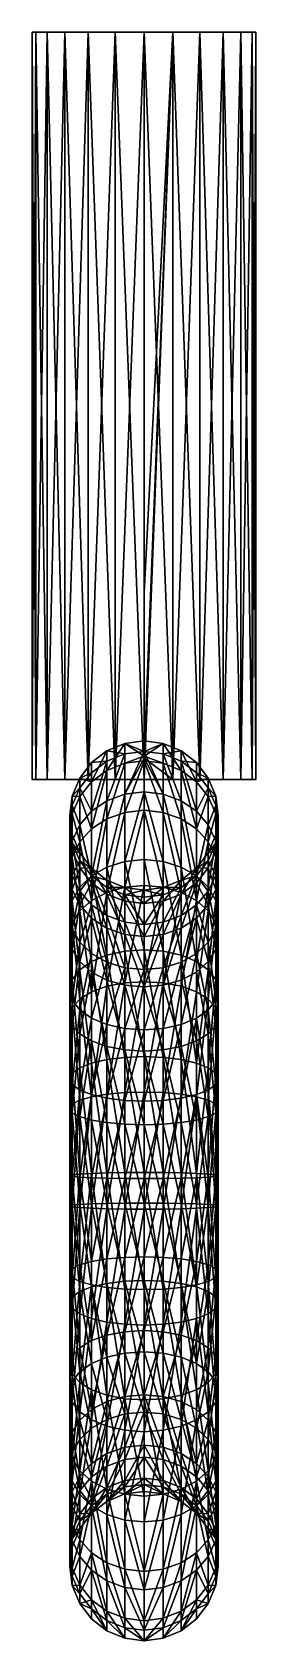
# Model space of a CAD drawing. Extents: x 0 to 6, y 0 to 43.
import ezdxf

# ---------------------------------------------------------------- set-up
doc = ezdxf.new("R2010")
doc.units = 0
doc.header["$MEASUREMENT"] = 0
doc.layers.get('0').update_dxf_attribs({"color": 13, "linetype": 'CONTINUOUS'})

msp = doc.modelspace()

# ---------------------------------------------------------------- linework, layer by layer
for p, q in [((0, 23.041, 12.188), (0, 43.041, 12.188)), ((0.102, 23.041, 12.965), (0.102, 43.041, 12.965)), ((0.102, 23.041, 11.412), (0.102, 43.041, 11.412)), ((0.402, 23.041, 13.688), (0.402, 43.041, 13.688)), ((0.402, 23.041, 10.688), (0.402, 43.041, 10.688)), ((0.879, 23.041, 10.067), (0.879, 43.041, 10.067)), ((0.879, 23.041, 14.31), (0.879, 43.041, 14.31)), ((1.5, 23.041, 9.59), (1.5, 43.041, 9.59)), ((1.5, 23.041, 14.786), (1.5, 43.041, 14.786)), ((2.224, 23.041, 9.291), (2.224, 43.041, 9.291)), ((2.224, 23.041, 15.086), (2.224, 43.041, 15.086)), ((3, 28.041, 9.188), (3, 43.041, 9.188)), ((3, 43.041, 12.188), (3, 43.041, 9.188)), ((3, 23.612, 15.188), (3, 43.041, 15.188)), ((3.776, 23.041, 9.291), (3.776, 43.041, 9.291)), ((3.776, 23.041, 15.086), (3.776, 43.041, 15.086)), ((4.5, 23.041, 9.59), (4.5, 43.041, 9.59)), ((4.5, 23.041, 14.786), (4.5, 43.041, 14.786)), ((5.121, 23.041, 14.31), (5.121, 43.041, 14.31)), ((5.121, 23.041, 10.067), (5.121, 43.041, 10.067)), ((5.598, 23.041, 13.688), (5.598, 43.041, 13.688)), ((5.598, 23.041, 10.688), (5.598, 43.041, 10.688)), ((5.898, 23.041, 12.965), (5.898, 43.041, 12.965)), ((5.898, 23.041, 11.412), (5.898, 43.041, 11.412)), ((6, 23.041, 12.188), (6, 43.041, 12.188)), ((3, 23.672, 9.188), (3, 28.041, 9.188)), ((3, 28.041, 9.188), (3, 23.544, 8.45)), ((2.004, 23.813, 11.561), (1.592, 23.496, 11.574)), ((2.485, 24.013, 11.553), (2.004, 23.813, 11.561)), ((2.004, 23.813, 11.561), (2.004, 23.536, 14.624)), ((2.004, 23.288, 8.53), (2.004, 23.813, 11.561)), ((2.004, 23.536, 14.624), (2.485, 23.731, 14.668)), ((3, 24.081, 11.55), (2.485, 24.013, 11.553)), ((2.485, 24.013, 11.553), (2.485, 23.731, 14.668)), ((2.485, 23.479, 8.471), (2.485, 24.013, 11.553)), ((2.485, 23.731, 14.668), (3, 23.798, 14.683)), ((2.485, 23.731, 14.668), (2.485, 22.653, 17.604)), ((3.515, 24.013, 11.553), (3, 24.081, 11.55)), ((3, 24.081, 11.55), (3, 23.798, 14.683)), ((3, 23.672, 9.188), (3, 24.081, 11.55)), ((3, 23.798, 14.683), (3, 23.612, 15.188)), ((3, 23.798, 14.683), (3.515, 23.731, 14.668)), ((3.996, 23.813, 11.561), (3.515, 24.013, 11.553)), ((3.515, 24.013, 11.553), (3.515, 23.731, 14.668)), ((3.515, 23.479, 8.471), (3.515, 24.013, 11.553)), ((3.515, 23.731, 14.668), (3.515, 22.653, 17.604)), ((3.515, 23.731, 14.668), (3.996, 23.536, 14.624)), ((4.408, 23.496, 11.574), (3.996, 23.813, 11.561)), ((3.996, 23.813, 11.561), (3.996, 23.536, 14.624)), ((3.996, 23.288, 8.53), (3.996, 23.813, 11.561)), ((1.592, 23.496, 11.574), (1.276, 23.082, 11.591)), ((1.592, 23.226, 14.555), (2.004, 23.536, 14.624)), ((1.592, 23.496, 11.574), (1.592, 23.226, 14.555)), ((1.592, 22.985, 8.625), (1.592, 23.496, 11.574)), ((1.592, 22.985, 8.625), (2.004, 23.288, 8.53)), ((2.004, 23.536, 14.624), (2.004, 22.476, 17.512)), ((2.004, 23.288, 8.53), (2.485, 23.479, 8.471)), ((2.004, 21.996, 5.739), (2.004, 23.288, 8.53)), ((2.485, 23.479, 8.471), (3, 23.544, 8.45)), ((2.485, 22.165, 5.632), (2.485, 23.479, 8.471)), ((3, 23.041, 9.188), (3, 23.672, 9.188)), ((3, 23.544, 8.45), (3, 23.672, 9.188)), ((3, 23.041, 15.188), (3, 23.612, 15.188)), ((3, 23.612, 15.188), (3, 22.713, 17.636)), ((3, 23.544, 8.45), (3.515, 23.479, 8.471)), ((3, 22.223, 5.595), (3, 23.544, 8.45)), ((3.515, 22.165, 5.632), (3.515, 23.479, 8.471)), ((3.515, 23.479, 8.471), (3.996, 23.288, 8.53)), ((3.996, 23.536, 14.624), (3.996, 22.476, 17.512)), ((3.996, 23.536, 14.624), (4.408, 23.226, 14.555)), ((3.996, 23.288, 8.53), (4.408, 22.985, 8.625)), ((3.996, 21.996, 5.739), (3.996, 23.288, 8.53)), ((4.408, 23.496, 11.574), (4.408, 23.226, 14.555)), ((4.724, 23.082, 11.591), (4.408, 23.496, 11.574)), ((4.408, 22.985, 8.625), (4.408, 23.496, 11.574)), ((1.276, 23.082, 11.591), (1.077, 22.6, 11.61)), ((1.077, 22.351, 14.358), (1.276, 22.822, 14.464)), ((1.276, 22.822, 14.464), (1.592, 23.226, 14.555)), ((1.276, 23.082, 11.591), (1.276, 22.822, 14.464)), ((1.276, 22.589, 8.748), (1.276, 23.082, 11.591)), ((1.276, 22.589, 8.748), (1.592, 22.985, 8.625)), ((1.276, 22.822, 14.464), (1.276, 21.828, 17.172)), ((1.592, 23.226, 14.555), (1.592, 22.194, 17.364)), ((1.592, 21.728, 5.909), (1.592, 22.985, 8.625)), ((4.408, 23.226, 14.555), (4.724, 22.822, 14.464)), ((4.408, 23.226, 14.555), (4.408, 22.194, 17.364)), ((4.408, 22.985, 8.625), (4.724, 22.589, 8.748)), ((4.408, 21.728, 5.909), (4.408, 22.985, 8.625)), ((4.724, 23.082, 11.591), (4.724, 22.822, 14.464)), ((4.923, 22.6, 11.61), (4.724, 23.082, 11.591)), ((4.724, 22.589, 8.748), (4.724, 23.082, 11.591)), ((4.724, 22.822, 14.464), (4.923, 22.351, 14.358)), ((4.724, 22.822, 14.464), (4.724, 21.828, 17.172)), ((1.077, 22.6, 11.61), (1.009, 22.083, 11.631)), ((1.077, 22.6, 11.61), (1.077, 22.351, 14.358)), ((1.077, 22.129, 8.892), (1.077, 22.6, 11.61)), ((1.077, 22.129, 8.892), (1.276, 22.589, 8.748)), ((1.276, 21.378, 6.13), (1.276, 22.589, 8.748)), ((1.592, 22.194, 17.364), (2.004, 22.476, 17.512)), ((2.004, 22.476, 17.512), (2.485, 22.653, 17.604)), ((2.004, 22.476, 17.512), (2.004, 20.704, 20.026)), ((2.485, 22.653, 17.604), (3, 22.713, 17.636)), ((2.485, 22.653, 17.604), (2.485, 20.851, 20.161)), ((3, 22.713, 17.636), (3.515, 22.653, 17.604)), ((3, 22.713, 17.636), (3, 20.901, 20.208)), ((3.515, 22.653, 17.604), (3.996, 22.476, 17.512)), ((3.515, 22.653, 17.604), (3.515, 20.851, 20.161)), ((3.996, 22.476, 17.512), (4.408, 22.194, 17.364)), ((3.996, 22.476, 17.512), (3.996, 20.704, 20.026)), ((4.724, 21.378, 6.13), (4.724, 22.589, 8.748)), ((4.724, 22.589, 8.748), (4.923, 22.129, 8.892)), ((4.991, 22.083, 11.631), (4.923, 22.6, 11.61)), ((4.923, 22.6, 11.61), (4.923, 22.351, 14.358)), ((4.923, 22.129, 8.892), (4.923, 22.6, 11.61)), ((1.009, 21.846, 14.244), (1.077, 22.351, 14.358)), ((1.009, 21.635, 9.046), (1.077, 22.129, 8.892)), ((1.009, 22.083, 11.631), (1.077, 21.565, 11.652)), ((1.009, 22.083, 11.631), (1.009, 21.846, 14.244)), ((1.009, 21.635, 9.046), (1.009, 22.083, 11.631)), ((1.077, 22.351, 14.358), (1.077, 21.4, 16.948)), ((1.077, 20.97, 6.388), (1.077, 22.129, 8.892)), ((1.276, 21.828, 17.172), (1.592, 22.194, 17.364)), ((1.592, 22.194, 17.364), (1.592, 20.471, 19.811)), ((1.592, 21.728, 5.909), (2.004, 21.996, 5.739)), ((2.004, 21.996, 5.739), (2.485, 22.165, 5.632)), ((2.004, 20.026, 3.377), (2.004, 21.996, 5.739)), ((2.485, 22.165, 5.632), (3, 22.223, 5.595)), ((2.485, 20.161, 3.23), (2.485, 22.165, 5.632)), ((3, 22.223, 5.595), (3.515, 22.165, 5.632)), ((3, 20.208, 3.18), (3, 22.223, 5.595)), ((3.515, 20.161, 3.23), (3.515, 22.165, 5.632)), ((3.515, 22.165, 5.632), (3.996, 21.996, 5.739)), ((3.996, 21.996, 5.739), (4.408, 21.728, 5.909)), ((3.996, 20.026, 3.377), (3.996, 21.996, 5.739)), ((4.408, 22.194, 17.364), (4.724, 21.828, 17.172)), ((4.408, 22.194, 17.364), (4.408, 20.471, 19.811)), ((4.923, 22.351, 14.358), (4.923, 21.4, 16.948)), ((4.923, 22.351, 14.358), (4.991, 21.846, 14.244)), ((4.923, 20.97, 6.388), (4.923, 22.129, 8.892)), ((4.923, 22.129, 8.892), (4.991, 21.635, 9.046)), ((4.923, 21.565, 11.652), (4.991, 22.083, 11.631)), ((4.991, 22.083, 11.631), (4.991, 21.846, 14.244)), ((4.991, 21.635, 9.046), (4.991, 22.083, 11.631)), ((1.009, 21.846, 14.244), (1.009, 20.942, 16.707)), ((1.077, 21.341, 14.131), (1.009, 21.846, 14.244)), ((1.009, 20.533, 6.665), (1.009, 21.635, 9.046)), ((1.077, 21.14, 9.2), (1.009, 21.635, 9.046)), ((1.077, 21.4, 16.948), (1.276, 21.828, 17.172)), ((1.077, 21.565, 11.652), (1.077, 21.341, 14.131)), ((1.077, 21.565, 11.652), (1.276, 21.083, 11.672)), ((1.077, 21.14, 9.2), (1.077, 21.565, 11.652)), ((1.276, 21.828, 17.172), (1.276, 20.166, 19.53)), ((1.276, 21.378, 6.13), (1.592, 21.728, 5.909)), ((1.592, 19.811, 3.61), (1.592, 21.728, 5.909)), ((4.408, 19.811, 3.61), (4.408, 21.728, 5.909)), ((4.408, 21.728, 5.909), (4.724, 21.378, 6.13)), ((4.724, 21.828, 17.172), (4.923, 21.4, 16.948)), ((4.724, 21.828, 17.172), (4.724, 20.166, 19.53)), ((4.724, 21.083, 11.672), (4.923, 21.565, 11.652)), ((4.991, 21.846, 14.244), (4.923, 21.341, 14.131)), ((4.991, 21.635, 9.046), (4.923, 21.14, 9.2)), ((4.923, 21.565, 11.652), (4.923, 21.341, 14.131)), ((4.923, 21.14, 9.2), (4.923, 21.565, 11.652)), ((4.991, 21.846, 14.244), (4.991, 20.942, 16.707)), ((4.991, 20.533, 6.665), (4.991, 21.635, 9.046)), ((1.009, 20.942, 16.707), (1.077, 21.4, 16.948)), ((1.077, 21.4, 16.948), (1.077, 19.811, 19.203)), ((1.077, 20.97, 6.388), (1.276, 21.378, 6.13)), ((1.276, 20.871, 14.025), (1.077, 21.341, 14.131)), ((1.077, 21.341, 14.131), (1.077, 20.483, 16.467)), ((1.077, 20.095, 6.942), (1.077, 21.14, 9.2)), ((1.276, 20.68, 9.344), (1.077, 21.14, 9.2)), ((1.276, 19.53, 3.915), (1.276, 21.378, 6.13)), ((4.724, 19.53, 3.915), (4.724, 21.378, 6.13)), ((4.724, 21.378, 6.13), (4.923, 20.97, 6.388)), ((4.923, 21.341, 14.131), (4.724, 20.871, 14.025)), ((4.923, 21.14, 9.2), (4.724, 20.68, 9.344)), ((4.923, 21.4, 16.948), (4.991, 20.942, 16.707)), ((4.923, 21.4, 16.948), (4.923, 19.811, 19.203)), ((4.923, 21.341, 14.131), (4.923, 20.483, 16.467)), ((4.923, 20.095, 6.942), (4.923, 21.14, 9.2)), ((1.009, 20.533, 6.665), (1.077, 20.97, 6.388)), ((1.077, 20.483, 16.467), (1.009, 20.942, 16.707)), ((1.009, 20.942, 16.707), (1.009, 19.431, 18.852)), ((1.077, 19.203, 4.27), (1.077, 20.97, 6.388)), ((1.276, 21.083, 11.672), (1.276, 20.871, 14.025)), ((1.276, 21.083, 11.672), (1.592, 20.669, 11.689)), ((1.276, 20.68, 9.344), (1.276, 21.083, 11.672)), ((1.592, 20.466, 13.934), (1.276, 20.871, 14.025)), ((1.276, 20.871, 14.025), (1.276, 20.056, 16.243)), ((1.276, 19.688, 7.2), (1.276, 20.68, 9.344)), ((1.592, 20.284, 9.468), (1.276, 20.68, 9.344)), ((1.592, 20.471, 19.811), (2.004, 20.704, 20.026)), ((1.592, 20.669, 11.689), (1.592, 20.466, 13.934)), ((1.592, 20.669, 11.689), (2.004, 20.352, 11.702)), ((1.592, 20.284, 9.468), (1.592, 20.669, 11.689)), ((2.004, 20.704, 20.026), (2.485, 20.851, 20.161)), ((2.004, 20.704, 20.026), (2.004, 18.342, 21.996)), ((2.485, 20.851, 20.161), (3, 20.901, 20.208)), ((2.485, 20.851, 20.161), (2.485, 18.449, 22.165)), ((3, 20.901, 20.208), (3.515, 20.851, 20.161)), ((3, 20.901, 20.208), (3, 18.486, 22.223)), ((3.515, 20.851, 20.161), (3.996, 20.704, 20.026)), ((3.515, 20.851, 20.161), (3.515, 18.449, 22.165)), ((3.996, 20.704, 20.026), (4.408, 20.471, 19.811)), ((3.996, 20.704, 20.026), (3.996, 18.342, 21.996)), ((3.996, 20.352, 11.702), (4.408, 20.669, 11.689)), ((4.408, 20.669, 11.689), (4.724, 21.083, 11.672)), ((4.724, 20.871, 14.025), (4.408, 20.466, 13.934)), ((4.724, 20.68, 9.344), (4.408, 20.284, 9.468)), ((4.408, 20.669, 11.689), (4.408, 20.466, 13.934)), ((4.408, 20.284, 9.468), (4.408, 20.669, 11.689)), ((4.724, 21.083, 11.672), (4.724, 20.871, 14.025)), ((4.724, 20.68, 9.344), (4.724, 21.083, 11.672)), ((4.724, 20.871, 14.025), (4.724, 20.056, 16.243)), ((4.724, 19.688, 7.2), (4.724, 20.68, 9.344)), ((4.923, 20.97, 6.388), (4.991, 20.533, 6.665)), ((4.923, 19.203, 4.27), (4.923, 20.97, 6.388)), ((4.991, 20.942, 16.707), (4.923, 20.483, 16.467)), ((4.991, 20.942, 16.707), (4.991, 19.431, 18.852)), ((1.009, 18.852, 4.65), (1.009, 20.533, 6.665)), ((1.077, 20.095, 6.942), (1.009, 20.533, 6.665)), ((1.276, 20.056, 16.243), (1.077, 20.483, 16.467)), ((1.077, 20.483, 16.467), (1.077, 19.05, 18.501)), ((1.276, 20.166, 19.53), (1.592, 20.471, 19.811)), ((1.592, 20.471, 19.811), (1.592, 18.172, 21.728)), ((2.004, 20.156, 13.865), (1.592, 20.466, 13.934)), ((1.592, 20.466, 13.934), (1.592, 19.689, 16.051)), ((2.004, 19.981, 9.562), (1.592, 20.284, 9.468)), ((1.592, 19.338, 7.422), (1.592, 20.284, 9.468)), ((2.004, 20.352, 11.702), (2.004, 20.156, 13.865)), ((2.004, 20.352, 11.702), (2.485, 20.152, 11.71)), ((2.004, 19.981, 9.562), (2.004, 20.352, 11.702)), ((3.515, 20.152, 11.71), (3.996, 20.352, 11.702)), ((4.408, 20.466, 13.934), (3.996, 20.156, 13.865)), ((3.996, 20.352, 11.702), (3.996, 20.156, 13.865)), ((3.996, 19.981, 9.562), (3.996, 20.352, 11.702)), ((4.408, 20.284, 9.468), (3.996, 19.981, 9.562)), ((4.408, 20.471, 19.811), (4.724, 20.166, 19.53)), ((4.408, 20.471, 19.811), (4.408, 18.172, 21.728)), ((4.408, 20.466, 13.934), (4.408, 19.689, 16.051)), ((4.408, 19.338, 7.422), (4.408, 20.284, 9.468)), ((4.923, 20.483, 16.467), (4.724, 20.056, 16.243)), ((4.991, 20.533, 6.665), (4.923, 20.095, 6.942)), ((4.923, 20.483, 16.467), (4.923, 19.05, 18.501)), ((4.991, 18.852, 4.65), (4.991, 20.533, 6.665)), ((1.009, 19.431, 18.852), (1.077, 19.811, 19.203)), ((1.077, 19.811, 19.203), (1.276, 20.166, 19.53)), ((1.276, 19.688, 7.2), (1.077, 20.095, 6.942)), ((1.077, 18.501, 5.031), (1.077, 20.095, 6.942)), ((1.077, 19.811, 19.203), (1.077, 17.693, 20.97)), ((1.276, 20.166, 19.53), (1.276, 17.951, 21.378)), ((1.592, 19.689, 16.051), (1.276, 20.056, 16.243)), ((1.276, 20.056, 16.243), (1.276, 18.695, 18.174)), ((1.276, 19.53, 3.915), (1.592, 19.811, 3.61)), ((1.592, 19.811, 3.61), (2.004, 20.026, 3.377)), ((1.592, 17.364, 1.887), (1.592, 19.811, 3.61)), ((2.004, 20.026, 3.377), (2.485, 20.161, 3.23)), ((2.485, 19.961, 13.821), (2.004, 20.156, 13.865)), ((2.004, 20.156, 13.865), (2.004, 19.408, 15.903)), ((2.004, 17.512, 1.605), (2.004, 20.026, 3.377)), ((2.004, 19.069, 7.592), (2.004, 19.981, 9.562)), ((2.485, 19.79, 9.622), (2.004, 19.981, 9.562)), ((2.485, 20.161, 3.23), (3, 20.208, 3.18)), ((2.485, 17.604, 1.428), (2.485, 20.161, 3.23)), ((2.485, 20.152, 11.71), (3, 20.084, 11.713)), ((2.485, 19.961, 13.821), (2.485, 20.152, 11.71)), ((2.485, 20.152, 11.71), (2.485, 19.79, 9.622)), ((2.485, 19.231, 15.81), (2.485, 19.961, 13.821)), ((3, 19.895, 13.806), (2.485, 19.961, 13.821)), ((3, 20.208, 3.18), (3.515, 20.161, 3.23)), ((3, 17.636, 1.368), (3, 20.208, 3.18)), ((3, 20.084, 11.713), (3.515, 20.152, 11.71)), ((3, 20.084, 11.713), (3, 19.895, 13.806)), ((3, 19.725, 9.642), (3, 20.084, 11.713)), ((3.515, 19.961, 13.821), (3, 19.895, 13.806)), ((3, 19.895, 13.806), (3, 19.17, 15.779)), ((3.515, 17.604, 1.428), (3.515, 20.161, 3.23)), ((3.515, 20.161, 3.23), (3.996, 20.026, 3.377)), ((3.996, 20.156, 13.865), (3.515, 19.961, 13.821)), ((3.515, 20.152, 11.71), (3.515, 19.961, 13.821)), ((3.515, 19.79, 9.622), (3.515, 20.152, 11.71)), ((3.996, 19.981, 9.562), (3.515, 19.79, 9.622)), ((3.515, 19.961, 13.821), (3.515, 19.231, 15.81)), ((3.996, 20.156, 13.865), (3.996, 19.408, 15.903)), ((3.996, 17.512, 1.605), (3.996, 20.026, 3.377)), ((3.996, 20.026, 3.377), (4.408, 19.811, 3.61)), ((3.996, 19.069, 7.592), (3.996, 19.981, 9.562)), ((4.724, 20.056, 16.243), (4.408, 19.689, 16.051)), ((4.408, 17.364, 1.887), (4.408, 19.811, 3.61)), ((4.408, 19.811, 3.61), (4.724, 19.53, 3.915)), ((4.724, 20.166, 19.53), (4.923, 19.811, 19.203)), ((4.724, 20.166, 19.53), (4.724, 17.951, 21.378)), ((4.923, 20.095, 6.942), (4.724, 19.688, 7.2)), ((4.724, 20.056, 16.243), (4.724, 18.695, 18.174)), ((4.923, 18.501, 5.031), (4.923, 20.095, 6.942)), ((4.923, 19.811, 19.203), (4.991, 19.431, 18.852)), ((4.923, 19.811, 19.203), (4.923, 17.693, 20.97)), ((1.077, 19.05, 18.501), (1.009, 19.431, 18.852)), ((1.009, 19.431, 18.852), (1.009, 17.416, 20.533)), ((1.077, 19.203, 4.27), (1.276, 19.53, 3.915)), ((1.592, 19.338, 7.422), (1.276, 19.688, 7.2)), ((1.276, 18.174, 5.386), (1.276, 19.688, 7.2)), ((1.276, 17.172, 2.254), (1.276, 19.53, 3.915)), ((2.004, 19.408, 15.903), (1.592, 19.689, 16.051)), ((1.592, 19.689, 16.051), (1.592, 18.391, 17.894)), ((2.485, 19.231, 15.81), (2.004, 19.408, 15.903)), ((2.004, 19.408, 15.903), (2.004, 18.157, 17.678)), ((2.485, 19.79, 9.622), (2.485, 18.9, 7.698)), ((3, 19.725, 9.642), (2.485, 19.79, 9.622)), ((3.515, 19.79, 9.622), (3, 19.725, 9.642)), ((3, 18.843, 7.735), (3, 19.725, 9.642)), ((3.515, 18.9, 7.698), (3.515, 19.79, 9.622)), ((3.996, 19.408, 15.903), (3.515, 19.231, 15.81)), ((4.408, 19.689, 16.051), (3.996, 19.408, 15.903)), ((3.996, 19.408, 15.903), (3.996, 18.157, 17.678)), ((4.408, 19.689, 16.051), (4.408, 18.391, 17.894)), ((4.724, 19.688, 7.2), (4.408, 19.338, 7.422)), ((4.724, 18.174, 5.386), (4.724, 19.688, 7.2)), ((4.724, 19.53, 3.915), (4.923, 19.203, 4.27)), ((4.724, 17.172, 2.254), (4.724, 19.53, 3.915)), ((4.991, 19.431, 18.852), (4.923, 19.05, 18.501)), ((4.991, 19.431, 18.852), (4.991, 17.416, 20.533)), ((1.009, 18.852, 4.65), (1.077, 19.203, 4.27)), ((1.077, 16.948, 2.681), (1.077, 19.203, 4.27)), ((1.276, 18.695, 18.174), (1.077, 19.05, 18.501)), ((1.077, 19.05, 18.501), (1.077, 17.139, 20.095)), ((2.004, 19.069, 7.592), (1.592, 19.338, 7.422)), ((1.592, 17.894, 5.69), (1.592, 19.338, 7.422)), ((2.485, 18.9, 7.698), (2.004, 19.069, 7.592)), ((2.004, 17.678, 5.924), (2.004, 19.069, 7.592)), ((3, 19.17, 15.779), (2.485, 19.231, 15.81)), ((2.485, 18.01, 17.543), (2.485, 19.231, 15.81)), ((3.515, 19.231, 15.81), (3, 19.17, 15.779)), ((3, 19.17, 15.779), (3, 17.96, 17.496)), ((3.515, 19.231, 15.81), (3.515, 18.01, 17.543)), ((3.996, 19.069, 7.592), (3.515, 18.9, 7.698)), ((4.408, 19.338, 7.422), (3.996, 19.069, 7.592)), ((3.996, 17.678, 5.924), (3.996, 19.069, 7.592)), ((4.408, 17.894, 5.69), (4.408, 19.338, 7.422)), ((4.923, 19.05, 18.501), (4.724, 18.695, 18.174)), ((4.923, 19.203, 4.27), (4.991, 18.852, 4.65)), ((4.923, 16.948, 2.681), (4.923, 19.203, 4.27)), ((4.923, 19.05, 18.501), (4.923, 17.139, 20.095)), ((1.009, 16.707, 3.139), (1.009, 18.852, 4.65)), ((1.077, 18.501, 5.031), (1.009, 18.852, 4.65)), ((1.592, 18.391, 17.894), (1.276, 18.695, 18.174)), ((1.276, 18.695, 18.174), (1.276, 16.881, 19.688)), ((2.485, 18.9, 7.698), (2.485, 17.543, 6.071)), ((3, 18.843, 7.735), (2.485, 18.9, 7.698)), ((3.515, 18.9, 7.698), (3, 18.843, 7.735)), ((3, 17.496, 6.121), (3, 18.843, 7.735)), ((3.515, 17.543, 6.071), (3.515, 18.9, 7.698)), ((4.724, 18.695, 18.174), (4.408, 18.391, 17.894)), ((4.724, 18.695, 18.174), (4.724, 16.881, 19.688)), ((4.991, 18.852, 4.65), (4.923, 18.501, 5.031)), ((4.991, 16.707, 3.139), (4.991, 18.852, 4.65)), ((1.077, 16.467, 3.598), (1.077, 18.501, 5.031)), ((1.276, 18.174, 5.386), (1.077, 18.501, 5.031)), ((1.592, 17.894, 5.69), (1.276, 18.174, 5.386)), ((1.276, 16.243, 4.025), (1.276, 18.174, 5.386)), ((1.276, 17.951, 21.378), (1.592, 18.172, 21.728)), ((2.004, 18.157, 17.678), (1.592, 18.391, 17.894)), ((1.592, 18.391, 17.894), (1.592, 16.659, 19.338)), ((1.592, 18.172, 21.728), (2.004, 18.342, 21.996)), ((1.592, 18.172, 21.728), (1.592, 15.456, 22.985)), ((2.004, 18.342, 21.996), (2.485, 18.449, 22.165)), ((2.004, 18.342, 21.996), (2.004, 15.551, 23.288)), ((2.485, 18.01, 17.543), (2.004, 18.157, 17.678)), ((2.004, 18.157, 17.678), (2.004, 16.489, 19.069)), ((2.485, 18.449, 22.165), (3, 18.486, 22.223)), ((2.485, 18.449, 22.165), (2.485, 15.61, 23.479)), ((3, 18.486, 22.223), (3.515, 18.449, 22.165)), ((3, 18.486, 22.223), (3, 15.631, 23.544)), ((3.515, 18.449, 22.165), (3.996, 18.342, 21.996)), ((3.515, 18.449, 22.165), (3.515, 15.61, 23.479)), ((3.996, 18.157, 17.678), (3.515, 18.01, 17.543)), ((4.408, 18.391, 17.894), (3.996, 18.157, 17.678)), ((3.996, 18.342, 21.996), (4.408, 18.172, 21.728)), ((3.996, 18.342, 21.996), (3.996, 15.551, 23.288)), ((3.996, 18.157, 17.678), (3.996, 16.489, 19.069)), ((4.408, 18.391, 17.894), (4.408, 16.659, 19.338)), ((4.724, 18.174, 5.386), (4.408, 17.894, 5.69)), ((4.408, 18.172, 21.728), (4.724, 17.951, 21.378)), ((4.408, 18.172, 21.728), (4.408, 15.456, 22.985)), ((4.923, 18.501, 5.031), (4.724, 18.174, 5.386)), ((4.724, 16.243, 4.025), (4.724, 18.174, 5.386)), ((4.923, 16.467, 3.598), (4.923, 18.501, 5.031)), ((1.009, 17.416, 20.533), (1.077, 17.693, 20.97)), ((1.077, 17.693, 20.97), (1.276, 17.951, 21.378)), ((1.077, 17.693, 20.97), (1.077, 15.189, 22.129)), ((1.276, 17.951, 21.378), (1.276, 15.333, 22.589)), ((1.592, 16.051, 4.392), (1.592, 17.894, 5.69)), ((2.004, 17.678, 5.924), (1.592, 17.894, 5.69)), ((2.485, 17.543, 6.071), (2.004, 17.678, 5.924)), ((2.004, 15.903, 4.673), (2.004, 17.678, 5.924)), ((3, 17.96, 17.496), (2.485, 18.01, 17.543)), ((2.485, 16.383, 18.9), (2.485, 18.01, 17.543)), ((3.515, 18.01, 17.543), (3, 17.96, 17.496)), ((3, 17.96, 17.496), (3, 16.346, 18.843)), ((3.515, 18.01, 17.543), (3.515, 16.383, 18.9)), ((3.996, 17.678, 5.924), (3.515, 17.543, 6.071)), ((4.408, 17.894, 5.69), (3.996, 17.678, 5.924)), ((3.996, 15.903, 4.673), (3.996, 17.678, 5.924)), ((4.408, 16.051, 4.392), (4.408, 17.894, 5.69)), ((4.724, 17.951, 21.378), (4.923, 17.693, 20.97)), ((4.724, 17.951, 21.378), (4.724, 15.333, 22.589)), ((4.923, 17.693, 20.97), (4.991, 17.416, 20.533)), ((4.923, 17.693, 20.97), (4.923, 15.189, 22.129)), ((1.077, 17.139, 20.095), (1.009, 17.416, 20.533)), ((1.009, 17.416, 20.533), (1.009, 15.035, 21.635)), ((1.276, 17.172, 2.254), (1.592, 17.364, 1.887)), ((1.592, 17.364, 1.887), (2.004, 17.512, 1.605)), ((1.592, 14.555, 0.855), (1.592, 17.364, 1.887)), ((2.004, 17.512, 1.605), (2.485, 17.604, 1.428)), ((2.004, 14.624, 0.545), (2.004, 17.512, 1.605)), ((2.485, 17.604, 1.428), (3, 17.636, 1.368)), ((2.485, 14.668, 0.35), (2.485, 17.604, 1.428)), ((3, 17.496, 6.121), (2.485, 17.543, 6.071)), ((2.485, 17.543, 6.071), (2.485, 15.81, 4.85)), ((3, 14.683, 0.283), (3, 17.636, 1.368)), ((3, 17.636, 1.368), (3.515, 17.604, 1.428)), ((3.515, 17.543, 6.071), (3, 17.496, 6.121)), ((3, 15.779, 4.911), (3, 17.496, 6.121)), ((3.515, 17.604, 1.428), (3.996, 17.512, 1.605)), ((3.515, 14.668, 0.35), (3.515, 17.604, 1.428)), ((3.515, 15.81, 4.85), (3.515, 17.543, 6.071)), ((3.996, 14.624, 0.545), (3.996, 17.512, 1.605)), ((3.996, 17.512, 1.605), (4.408, 17.364, 1.887)), ((4.408, 14.555, 0.855), (4.408, 17.364, 1.887)), ((4.408, 17.364, 1.887), (4.724, 17.172, 2.254)), ((4.991, 17.416, 20.533), (4.923, 17.139, 20.095)), ((4.991, 17.416, 20.533), (4.991, 15.035, 21.635)), ((1.009, 16.707, 3.139), (1.077, 16.948, 2.681)), ((1.077, 16.948, 2.681), (1.276, 17.172, 2.254)), ((1.276, 16.881, 19.688), (1.077, 17.139, 20.095)), ((1.077, 17.139, 20.095), (1.077, 14.881, 21.14)), ((1.077, 14.358, 1.73), (1.077, 16.948, 2.681)), ((1.276, 14.464, 1.259), (1.276, 17.172, 2.254)), ((1.592, 16.659, 19.338), (1.276, 16.881, 19.688)), ((1.276, 16.881, 19.688), (1.276, 14.737, 20.68)), ((4.724, 16.881, 19.688), (4.408, 16.659, 19.338)), ((4.724, 14.464, 1.259), (4.724, 17.172, 2.254)), ((4.724, 17.172, 2.254), (4.923, 16.948, 2.681)), ((4.923, 17.139, 20.095), (4.724, 16.881, 19.688)), ((4.724, 16.881, 19.688), (4.724, 14.737, 20.68)), ((4.923, 17.139, 20.095), (4.923, 14.881, 21.14)), ((4.923, 16.948, 2.681), (4.991, 16.707, 3.139)), ((4.923, 14.358, 1.73), (4.923, 16.948, 2.681)), ((1.009, 14.244, 2.235), (1.009, 16.707, 3.139)), ((1.077, 16.467, 3.598), (1.009, 16.707, 3.139)), ((1.077, 14.131, 2.74), (1.077, 16.467, 3.598)), ((1.276, 16.243, 4.025), (1.077, 16.467, 3.598)), ((2.004, 16.489, 19.069), (1.592, 16.659, 19.338)), ((1.592, 16.659, 19.338), (1.592, 14.613, 20.284)), ((2.485, 16.383, 18.9), (2.004, 16.489, 19.069)), ((2.004, 16.489, 19.069), (2.004, 14.519, 19.981)), ((3, 16.346, 18.843), (2.485, 16.383, 18.9)), ((2.485, 14.459, 19.79), (2.485, 16.383, 18.9)), ((3.515, 16.383, 18.9), (3, 16.346, 18.843)), ((3.996, 16.489, 19.069), (3.515, 16.383, 18.9)), ((3.515, 16.383, 18.9), (3.515, 14.459, 19.79)), ((4.408, 16.659, 19.338), (3.996, 16.489, 19.069)), ((3.996, 16.489, 19.069), (3.996, 14.519, 19.981)), ((4.408, 16.659, 19.338), (4.408, 14.613, 20.284)), ((4.923, 16.467, 3.598), (4.724, 16.243, 4.025)), ((4.991, 16.707, 3.139), (4.923, 16.467, 3.598)), ((4.923, 14.131, 2.74), (4.923, 16.467, 3.598)), ((4.991, 14.244, 2.235), (4.991, 16.707, 3.139)), ((1.592, 16.051, 4.392), (1.276, 16.243, 4.025)), ((1.276, 14.025, 3.21), (1.276, 16.243, 4.025)), ((1.592, 13.934, 3.615), (1.592, 16.051, 4.392)), ((2.004, 15.903, 4.673), (1.592, 16.051, 4.392)), ((3, 16.346, 18.843), (3, 14.439, 19.725)), ((4.408, 16.051, 4.392), (3.996, 15.903, 4.673)), ((4.724, 16.243, 4.025), (4.408, 16.051, 4.392)), ((4.408, 13.934, 3.615), (4.408, 16.051, 4.392)), ((4.724, 14.025, 3.21), (4.724, 16.243, 4.025)), ((1.592, 15.456, 22.985), (2.004, 15.551, 23.288)), ((2.485, 15.81, 4.85), (2.004, 15.903, 4.673)), ((2.004, 13.865, 3.925), (2.004, 15.903, 4.673)), ((2.004, 15.551, 23.288), (2.485, 15.61, 23.479)), ((2.004, 15.551, 23.288), (2.004, 12.52, 23.813)), ((2.485, 15.81, 4.85), (2.485, 13.821, 4.12)), ((3, 15.779, 4.911), (2.485, 15.81, 4.85)), ((2.485, 15.61, 23.479), (3, 15.631, 23.544)), ((2.485, 15.61, 23.479), (2.485, 12.528, 24.013)), ((3.515, 15.81, 4.85), (3, 15.779, 4.911)), ((3, 13.806, 4.186), (3, 15.779, 4.911)), ((3, 15.631, 23.544), (3, 12.531, 24.081)), ((3, 15.631, 23.544), (3.515, 15.61, 23.479)), ((3.996, 15.903, 4.673), (3.515, 15.81, 4.85)), ((3.515, 13.821, 4.12), (3.515, 15.81, 4.85)), ((3.515, 15.61, 23.479), (3.996, 15.551, 23.288)), ((3.515, 15.61, 23.479), (3.515, 12.528, 24.013)), ((3.996, 13.865, 3.925), (3.996, 15.903, 4.673)), ((3.996, 15.551, 23.288), (4.408, 15.456, 22.985)), ((3.996, 15.551, 23.288), (3.996, 12.52, 23.813)), ((1.009, 15.035, 21.635), (1.077, 15.189, 22.129)), ((1.077, 15.189, 22.129), (1.276, 15.333, 22.589)), ((1.077, 15.189, 22.129), (1.077, 12.471, 22.6)), ((1.276, 15.333, 22.589), (1.592, 15.456, 22.985)), ((1.276, 15.333, 22.589), (1.276, 12.49, 23.082)), ((1.592, 15.456, 22.985), (1.592, 12.507, 23.496)), ((4.408, 15.456, 22.985), (4.724, 15.333, 22.589)), ((4.408, 15.456, 22.985), (4.408, 12.507, 23.496)), ((4.724, 15.333, 22.589), (4.923, 15.189, 22.129)), ((4.724, 15.333, 22.589), (4.724, 12.49, 23.082)), ((4.923, 15.189, 22.129), (4.991, 15.035, 21.635)), ((4.923, 15.189, 22.129), (4.923, 12.471, 22.6)), ((1.077, 14.881, 21.14), (1.009, 15.035, 21.635)), ((1.009, 15.035, 21.635), (1.009, 12.45, 22.083)), ((1.276, 14.737, 20.68), (1.077, 14.881, 21.14)), ((1.077, 14.881, 21.14), (1.077, 12.429, 21.565)), ((1.276, 14.737, 20.68), (1.276, 12.409, 21.083)), ((1.592, 14.613, 20.284), (1.276, 14.737, 20.68)), ((2.004, 14.624, 0.545), (2.485, 14.668, 0.35)), ((2.485, 14.668, 0.35), (3, 14.683, 0.283)), ((2.485, 11.553, 0.068), (2.485, 14.668, 0.35)), ((3, 11.55), (3, 14.683, 0.283)), ((3, 14.683, 0.283), (3.515, 14.668, 0.35)), ((3.515, 11.553, 0.068), (3.515, 14.668, 0.35)), ((3.515, 14.668, 0.35), (3.996, 14.624, 0.545)), ((4.724, 14.737, 20.68), (4.408, 14.613, 20.284)), ((4.923, 14.881, 21.14), (4.724, 14.737, 20.68)), ((4.724, 14.737, 20.68), (4.724, 12.409, 21.083)), ((4.991, 15.035, 21.635), (4.923, 14.881, 21.14)), ((4.923, 14.881, 21.14), (4.923, 12.429, 21.565)), ((4.991, 15.035, 21.635), (4.991, 12.45, 22.083)), ((1.009, 14.244, 2.235), (1.077, 14.358, 1.73)), ((1.009, 11.631, 1.998), (1.009, 14.244, 2.235)), ((1.077, 14.131, 2.74), (1.009, 14.244, 2.235)), ((1.077, 14.358, 1.73), (1.276, 14.464, 1.259)), ((1.077, 11.61, 1.481), (1.077, 14.358, 1.73)), ((1.276, 14.464, 1.259), (1.592, 14.555, 0.855)), ((1.276, 11.591, 0.999), (1.276, 14.464, 1.259)), ((1.592, 14.555, 0.855), (2.004, 14.624, 0.545)), ((1.592, 14.613, 20.284), (1.592, 12.392, 20.669)), ((2.004, 14.519, 19.981), (1.592, 14.613, 20.284)), ((1.592, 11.574, 0.585), (1.592, 14.555, 0.855)), ((2.004, 11.561, 0.268), (2.004, 14.624, 0.545)), ((2.004, 14.519, 19.981), (2.004, 12.379, 20.352)), ((2.485, 14.459, 19.79), (2.004, 14.519, 19.981)), ((2.485, 12.371, 20.152), (2.485, 14.459, 19.79)), ((3, 14.439, 19.725), (2.485, 14.459, 19.79)), ((3.515, 14.459, 19.79), (3, 14.439, 19.725)), ((3, 14.439, 19.725), (3, 12.368, 20.084)), ((3.996, 14.519, 19.981), (3.515, 14.459, 19.79)), ((3.515, 14.459, 19.79), (3.515, 12.371, 20.152)), ((3.996, 11.561, 0.268), (3.996, 14.624, 0.545)), ((3.996, 14.624, 0.545), (4.408, 14.555, 0.855)), ((4.408, 14.613, 20.284), (3.996, 14.519, 19.981)), ((3.996, 14.519, 19.981), (3.996, 12.379, 20.352)), ((4.408, 14.613, 20.284), (4.408, 12.392, 20.669)), ((4.408, 11.574, 0.585), (4.408, 14.555, 0.855)), ((4.408, 14.555, 0.855), (4.724, 14.464, 1.259)), ((4.724, 14.464, 1.259), (4.923, 14.358, 1.73)), ((4.724, 11.591, 0.999), (4.724, 14.464, 1.259)), ((4.923, 14.358, 1.73), (4.991, 14.244, 2.235)), ((4.923, 11.61, 1.481), (4.923, 14.358, 1.73)), ((4.991, 14.244, 2.235), (4.923, 14.131, 2.74)), ((4.991, 11.631, 1.998), (4.991, 14.244, 2.235)), ((1.077, 11.652, 2.516), (1.077, 14.131, 2.74)), ((1.276, 14.025, 3.21), (1.077, 14.131, 2.74)), ((1.592, 13.934, 3.615), (1.276, 14.025, 3.21)), ((1.276, 11.672, 2.998), (1.276, 14.025, 3.21)), ((1.592, 11.689, 3.412), (1.592, 13.934, 3.615)), ((2.004, 13.865, 3.925), (1.592, 13.934, 3.615)), ((2.485, 13.821, 4.12), (2.004, 13.865, 3.925)), ((2.004, 11.702, 3.729), (2.004, 13.865, 3.925)), ((3, 13.806, 4.186), (2.485, 13.821, 4.12)), ((2.485, 13.821, 4.12), (2.485, 11.71, 3.929)), ((3.515, 13.821, 4.12), (3, 13.806, 4.186)), ((3, 11.713, 3.997), (3, 13.806, 4.186)), ((3.996, 13.865, 3.925), (3.515, 13.821, 4.12)), ((3.515, 11.71, 3.929), (3.515, 13.821, 4.12)), ((4.408, 13.934, 3.615), (3.996, 13.865, 3.925)), ((3.996, 11.702, 3.729), (3.996, 13.865, 3.925)), ((4.724, 14.025, 3.21), (4.408, 13.934, 3.615)), ((4.408, 11.689, 3.412), (4.408, 13.934, 3.615)), ((4.923, 14.131, 2.74), (4.724, 14.025, 3.21)), ((4.724, 11.672, 2.998), (4.724, 14.025, 3.21)), ((4.923, 11.652, 2.516), (4.923, 14.131, 2.74)), ((1.077, 12.471, 22.6), (1.276, 12.49, 23.082)), ((1.276, 12.49, 23.082), (1.592, 12.507, 23.496)), ((1.276, 12.49, 23.082), (1.276, 9.617, 22.822)), ((1.592, 12.507, 23.496), (2.004, 12.52, 23.813)), ((1.592, 12.507, 23.496), (1.592, 9.527, 23.226)), ((2.004, 12.52, 23.813), (2.485, 12.528, 24.013)), ((2.004, 12.52, 23.813), (2.004, 9.457, 23.536)), ((2.485, 12.528, 24.013), (3, 12.531, 24.081)), ((2.485, 12.528, 24.013), (2.485, 9.413, 23.731)), ((3, 12.531, 24.081), (3, 9.398, 23.798)), ((3, 12.531, 24.081), (3.515, 12.528, 24.013)), ((3.515, 12.528, 24.013), (3.996, 12.52, 23.813)), ((3.515, 12.528, 24.013), (3.515, 9.413, 23.731)), ((3.996, 12.52, 23.813), (3.996, 9.457, 23.536)), ((3.996, 12.52, 23.813), (4.408, 12.507, 23.496)), ((4.408, 12.507, 23.496), (4.724, 12.49, 23.082)), ((4.408, 12.507, 23.496), (4.408, 9.527, 23.226)), ((4.724, 12.49, 23.082), (4.724, 9.617, 22.822)), ((4.724, 12.49, 23.082), (4.923, 12.471, 22.6)), ((1.009, 12.45, 22.083), (1.077, 12.471, 22.6)), ((1.077, 12.429, 21.565), (1.009, 12.45, 22.083)), ((1.009, 12.45, 22.083), (1.009, 9.837, 21.846)), ((1.077, 12.471, 22.6), (1.077, 9.723, 22.351)), ((1.276, 12.409, 21.083), (1.077, 12.429, 21.565)), ((1.077, 12.429, 21.565), (1.077, 9.95, 21.341)), ((1.592, 12.392, 20.669), (1.276, 12.409, 21.083)), ((1.276, 12.409, 21.083), (1.276, 10.056, 20.871)), ((2.004, 12.379, 20.352), (1.592, 12.392, 20.669)), ((1.592, 12.392, 20.669), (1.592, 10.147, 20.466)), ((2.485, 12.371, 20.152), (2.004, 12.379, 20.352)), ((2.004, 12.379, 20.352), (2.004, 10.217, 20.156)), ((3, 12.368, 20.084), (2.485, 12.371, 20.152)), ((2.485, 10.26, 19.961), (2.485, 12.371, 20.152)), ((3.515, 12.371, 20.152), (3, 12.368, 20.084)), ((3, 12.368, 20.084), (3, 10.275, 19.895)), ((3.996, 12.379, 20.352), (3.515, 12.371, 20.152)), ((3.515, 12.371, 20.152), (3.515, 10.26, 19.961)), ((4.408, 12.392, 20.669), (3.996, 12.379, 20.352)), ((3.996, 12.379, 20.352), (3.996, 10.217, 20.156)), ((4.724, 12.409, 21.083), (4.408, 12.392, 20.669)), ((4.408, 12.392, 20.669), (4.408, 10.147, 20.466)), ((4.923, 12.429, 21.565), (4.724, 12.409, 21.083)), ((4.724, 12.409, 21.083), (4.724, 10.056, 20.871)), ((4.923, 12.471, 22.6), (4.923, 9.723, 22.351)), ((4.923, 12.471, 22.6), (4.991, 12.45, 22.083)), ((4.991, 12.45, 22.083), (4.923, 12.429, 21.565)), ((4.923, 12.429, 21.565), (4.923, 9.95, 21.341)), ((4.991, 12.45, 22.083), (4.991, 9.837, 21.846)), ((1.077, 11.652, 2.516), (1.009, 11.631, 1.998)), ((1.009, 11.631, 1.998), (1.077, 11.61, 1.481)), ((1.009, 9.046, 2.447), (1.009, 11.631, 1.998)), ((1.276, 11.672, 2.998), (1.077, 11.652, 2.516)), ((1.077, 9.2, 2.941), (1.077, 11.652, 2.516)), ((1.592, 11.689, 3.412), (1.276, 11.672, 2.998)), ((1.276, 9.344, 3.401), (1.276, 11.672, 2.998)), ((2.004, 11.702, 3.729), (1.592, 11.689, 3.412)), ((1.592, 9.468, 3.797), (1.592, 11.689, 3.412)), ((2.485, 11.71, 3.929), (2.004, 11.702, 3.729)), ((2.004, 9.562, 4.1), (2.004, 11.702, 3.729)), ((3, 11.713, 3.997), (2.485, 11.71, 3.929)), ((2.485, 11.71, 3.929), (2.485, 9.622, 4.291)), ((3, 9.642, 4.356), (3, 11.713, 3.997)), ((3.515, 11.71, 3.929), (3, 11.713, 3.997)), ((3.515, 9.622, 4.291), (3.515, 11.71, 3.929)), ((3.996, 11.702, 3.729), (3.515, 11.71, 3.929)), ((3.996, 9.562, 4.1), (3.996, 11.702, 3.729)), ((4.408, 11.689, 3.412), (3.996, 11.702, 3.729)), ((4.724, 11.672, 2.998), (4.408, 11.689, 3.412)), ((4.408, 9.468, 3.797), (4.408, 11.689, 3.412)), ((4.724, 9.344, 3.401), (4.724, 11.672, 2.998)), ((4.923, 11.652, 2.516), (4.724, 11.672, 2.998)), ((4.923, 9.2, 2.941), (4.923, 11.652, 2.516)), ((4.991, 11.631, 1.998), (4.923, 11.652, 2.516)), ((4.923, 11.61, 1.481), (4.991, 11.631, 1.998)), ((4.991, 9.046, 2.447), (4.991, 11.631, 1.998)), ((1.077, 8.892, 1.952), (1.077, 11.61, 1.481)), ((1.077, 11.61, 1.481), (1.276, 11.591, 0.999)), ((1.276, 8.748, 1.492), (1.276, 11.591, 0.999)), ((1.276, 11.591, 0.999), (1.592, 11.574, 0.585)), ((1.592, 11.574, 0.585), (2.004, 11.561, 0.268)), ((1.592, 8.625, 1.096), (1.592, 11.574, 0.585)), ((2.004, 8.53, 0.793), (2.004, 11.561, 0.268)), ((2.004, 11.561, 0.268), (2.485, 11.553, 0.068)), ((2.485, 11.553, 0.068), (3, 11.55)), ((2.485, 8.471, 0.602), (2.485, 11.553, 0.068)), ((3, 11.55), (3.515, 11.553, 0.068)), ((3, 8.45, 0.537), (3, 11.55)), ((3.515, 11.553, 0.068), (3.996, 11.561, 0.268)), ((3.515, 8.471, 0.602), (3.515, 11.553, 0.068)), ((3.996, 11.561, 0.268), (4.408, 11.574, 0.585)), ((3.996, 8.53, 0.793), (3.996, 11.561, 0.268)), ((4.408, 11.574, 0.585), (4.724, 11.591, 0.999)), ((4.408, 8.625, 1.096), (4.408, 11.574, 0.585)), ((4.724, 11.591, 0.999), (4.923, 11.61, 1.481)), ((4.724, 8.748, 1.492), (4.724, 11.591, 0.999)), ((4.923, 8.892, 1.952), (4.923, 11.61, 1.481)), ((1.077, 9.95, 21.341), (1.009, 9.837, 21.846)), ((1.276, 10.056, 20.871), (1.077, 9.95, 21.341)), ((1.077, 9.95, 21.341), (1.077, 7.614, 20.483)), ((1.592, 10.147, 20.466), (1.276, 10.056, 20.871)), ((1.276, 10.056, 20.871), (1.276, 7.838, 20.056)), ((2.004, 10.217, 20.156), (1.592, 10.147, 20.466)), ((1.592, 10.147, 20.466), (1.592, 8.031, 19.689)), ((2.485, 10.26, 19.961), (2.004, 10.217, 20.156)), ((2.004, 10.217, 20.156), (2.004, 8.178, 19.408)), ((3, 10.275, 19.895), (2.485, 10.26, 19.961)), ((2.485, 8.271, 19.231), (2.485, 10.26, 19.961)), ((3.515, 10.26, 19.961), (3, 10.275, 19.895)), ((3, 10.275, 19.895), (3, 8.303, 19.17)), ((3.996, 10.217, 20.156), (3.515, 10.26, 19.961)), ((3.515, 10.26, 19.961), (3.515, 8.271, 19.231)), ((4.408, 10.147, 20.466), (3.996, 10.217, 20.156)), ((3.996, 10.217, 20.156), (3.996, 8.178, 19.408)), ((4.724, 10.056, 20.871), (4.408, 10.147, 20.466)), ((4.408, 10.147, 20.466), (4.408, 8.031, 19.689)), ((4.923, 9.95, 21.341), (4.724, 10.056, 20.871)), ((4.724, 10.056, 20.871), (4.724, 7.838, 20.056)), ((4.991, 9.837, 21.846), (4.923, 9.95, 21.341)), ((4.923, 9.95, 21.341), (4.923, 7.614, 20.483)), ((1.009, 9.837, 21.846), (1.077, 9.723, 22.351)), ((1.009, 9.837, 21.846), (1.009, 7.374, 20.942)), ((1.077, 9.723, 22.351), (1.276, 9.617, 22.822)), ((1.077, 9.723, 22.351), (1.077, 7.133, 21.4)), ((1.276, 9.617, 22.822), (1.592, 9.527, 23.226)), ((1.276, 9.617, 22.822), (1.276, 6.909, 21.828)), ((2.004, 9.562, 4.1), (1.592, 9.468, 3.797)), ((1.592, 9.527, 23.226), (2.004, 9.457, 23.536)), ((1.592, 9.527, 23.226), (1.592, 6.717, 22.194)), ((2.485, 9.622, 4.291), (2.004, 9.562, 4.1)), ((2.004, 7.592, 5.012), (2.004, 9.562, 4.1)), ((3, 9.642, 4.356), (2.485, 9.622, 4.291)), ((2.485, 9.622, 4.291), (2.485, 7.698, 5.181)), ((3.515, 9.622, 4.291), (3, 9.642, 4.356)), ((3, 7.735, 5.238), (3, 9.642, 4.356)), ((3.996, 9.562, 4.1), (3.515, 9.622, 4.291)), ((3.515, 7.698, 5.181), (3.515, 9.622, 4.291)), ((3.996, 7.592, 5.012), (3.996, 9.562, 4.1)), ((4.408, 9.468, 3.797), (3.996, 9.562, 4.1)), ((3.996, 9.457, 23.536), (4.408, 9.527, 23.226)), ((4.408, 9.527, 23.226), (4.724, 9.617, 22.822)), ((4.408, 9.527, 23.226), (4.408, 6.717, 22.194)), ((4.724, 9.617, 22.822), (4.923, 9.723, 22.351)), ((4.724, 9.617, 22.822), (4.724, 6.909, 21.828)), ((4.923, 9.723, 22.351), (4.991, 9.837, 21.846)), ((4.923, 9.723, 22.351), (4.923, 7.133, 21.4)), ((4.991, 9.837, 21.846), (4.991, 7.374, 20.942)), ((1.077, 9.2, 2.941), (1.009, 9.046, 2.447)), ((1.009, 6.665, 3.548), (1.009, 9.046, 2.447)), ((1.009, 9.046, 2.447), (1.077, 8.892, 1.952)), ((1.276, 9.344, 3.401), (1.077, 9.2, 2.941)), ((1.077, 6.942, 3.986), (1.077, 9.2, 2.941)), ((1.592, 9.468, 3.797), (1.276, 9.344, 3.401)), ((1.276, 7.2, 4.393), (1.276, 9.344, 3.401)), ((1.592, 7.422, 4.743), (1.592, 9.468, 3.797)), ((2.004, 9.457, 23.536), (2.485, 9.413, 23.731)), ((2.004, 9.457, 23.536), (2.004, 6.57, 22.476)), ((2.485, 9.413, 23.731), (3, 9.398, 23.798)), ((2.485, 9.413, 23.731), (2.485, 6.477, 22.653)), ((3, 9.398, 23.798), (3.515, 9.413, 23.731)), ((3, 9.398, 23.798), (3, 6.445, 22.713)), ((3.515, 9.413, 23.731), (3.996, 9.457, 23.536)), ((3.515, 9.413, 23.731), (3.515, 6.477, 22.653)), ((3.996, 9.457, 23.536), (3.996, 6.57, 22.476)), ((4.724, 9.344, 3.401), (4.408, 9.468, 3.797)), ((4.408, 7.422, 4.743), (4.408, 9.468, 3.797)), ((4.923, 9.2, 2.941), (4.724, 9.344, 3.401)), ((4.724, 7.2, 4.393), (4.724, 9.344, 3.401)), ((4.991, 9.046, 2.447), (4.923, 9.2, 2.941)), ((4.923, 6.942, 3.986), (4.923, 9.2, 2.941)), ((4.923, 8.892, 1.952), (4.991, 9.046, 2.447)), ((4.991, 6.665, 3.548), (4.991, 9.046, 2.447)), ((1.077, 8.892, 1.952), (1.276, 8.748, 1.492)), ((1.077, 6.388, 3.111), (1.077, 8.892, 1.952)), ((1.276, 6.13, 2.703), (1.276, 8.748, 1.492)), ((1.276, 8.748, 1.492), (1.592, 8.625, 1.096)), ((1.592, 5.909, 2.353), (1.592, 8.625, 1.096)), ((1.592, 8.625, 1.096), (2.004, 8.53, 0.793)), ((3.996, 8.53, 0.793), (4.408, 8.625, 1.096)), ((4.408, 8.625, 1.096), (4.724, 8.748, 1.492)), ((4.408, 5.909, 2.353), (4.408, 8.625, 1.096)), ((4.724, 8.748, 1.492), (4.923, 8.892, 1.952)), ((4.724, 6.13, 2.703), (4.724, 8.748, 1.492)), ((4.923, 6.388, 3.111), (4.923, 8.892, 1.952)), ((2.004, 8.178, 19.408), (1.592, 8.031, 19.689)), ((2.004, 5.739, 2.085), (2.004, 8.53, 0.793)), ((2.004, 8.53, 0.793), (2.485, 8.471, 0.602)), ((2.485, 8.271, 19.231), (2.004, 8.178, 19.408)), ((2.004, 8.178, 19.408), (2.004, 6.403, 18.157)), ((2.485, 5.632, 1.916), (2.485, 8.471, 0.602)), ((2.485, 8.471, 0.602), (3, 8.45, 0.537)), ((3, 8.303, 19.17), (2.485, 8.271, 19.231)), ((2.485, 6.538, 18.01), (2.485, 8.271, 19.231)), ((3, 8.45, 0.537), (3.515, 8.471, 0.602)), ((3, 5.595, 1.858), (3, 8.45, 0.537)), ((3.515, 8.271, 19.231), (3, 8.303, 19.17)), ((3, 8.303, 19.17), (3, 6.585, 17.96)), ((3.515, 8.471, 0.602), (3.996, 8.53, 0.793)), ((3.515, 5.632, 1.916), (3.515, 8.471, 0.602)), ((3.515, 8.271, 19.231), (3.515, 6.538, 18.01)), ((3.996, 8.178, 19.408), (3.515, 8.271, 19.231)), ((3.996, 5.739, 2.085), (3.996, 8.53, 0.793)), ((3.996, 8.178, 19.408), (3.996, 6.403, 18.157)), ((4.408, 8.031, 19.689), (3.996, 8.178, 19.408)), ((1.276, 7.838, 20.056), (1.077, 7.614, 20.483)), ((1.592, 8.031, 19.689), (1.276, 7.838, 20.056)), ((1.276, 7.838, 20.056), (1.276, 5.907, 18.695)), ((1.592, 8.031, 19.689), (1.592, 6.188, 18.391)), ((4.724, 7.838, 20.056), (4.408, 8.031, 19.689)), ((4.408, 8.031, 19.689), (4.408, 6.188, 18.391)), ((4.724, 7.838, 20.056), (4.724, 5.907, 18.695)), ((4.923, 7.614, 20.483), (4.724, 7.838, 20.056)), ((1.077, 7.614, 20.483), (1.009, 7.374, 20.942)), ((1.009, 7.374, 20.942), (1.009, 5.229, 19.431)), ((1.009, 7.374, 20.942), (1.077, 7.133, 21.4)), ((1.077, 7.614, 20.483), (1.077, 5.58, 19.05)), ((1.592, 7.422, 4.743), (1.276, 7.2, 4.393)), ((2.004, 7.592, 5.012), (1.592, 7.422, 4.743)), ((1.592, 5.69, 6.188), (1.592, 7.422, 4.743)), ((2.485, 7.698, 5.181), (2.004, 7.592, 5.012)), ((2.004, 5.924, 6.403), (2.004, 7.592, 5.012)), ((3, 7.735, 5.238), (2.485, 7.698, 5.181)), ((2.485, 7.698, 5.181), (2.485, 6.071, 6.538)), ((3, 6.121, 6.585), (3, 7.735, 5.238)), ((3.515, 7.698, 5.181), (3, 7.735, 5.238)), ((3.515, 6.071, 6.538), (3.515, 7.698, 5.181)), ((3.996, 7.592, 5.012), (3.515, 7.698, 5.181)), ((3.996, 5.924, 6.403), (3.996, 7.592, 5.012)), ((4.408, 7.422, 4.743), (3.996, 7.592, 5.012)), ((4.724, 7.2, 4.393), (4.408, 7.422, 4.743)), ((4.408, 5.69, 6.188), (4.408, 7.422, 4.743)), ((4.991, 7.374, 20.942), (4.923, 7.614, 20.483)), ((4.923, 7.614, 20.483), (4.923, 5.58, 19.05)), ((4.923, 7.133, 21.4), (4.991, 7.374, 20.942)), ((4.991, 7.374, 20.942), (4.991, 5.229, 19.431)), ((1.077, 6.942, 3.986), (1.009, 6.665, 3.548)), ((1.276, 7.2, 4.393), (1.077, 6.942, 3.986)), ((1.077, 7.133, 21.4), (1.077, 4.878, 19.811)), ((1.077, 7.133, 21.4), (1.276, 6.909, 21.828)), ((1.077, 5.031, 5.58), (1.077, 6.942, 3.986)), ((1.276, 5.386, 5.907), (1.276, 7.2, 4.393)), ((1.276, 6.909, 21.828), (1.592, 6.717, 22.194)), ((1.276, 6.909, 21.828), (1.276, 4.551, 20.166)), ((4.408, 6.717, 22.194), (4.724, 6.909, 21.828)), ((4.724, 5.386, 5.907), (4.724, 7.2, 4.393)), ((4.923, 6.942, 3.986), (4.724, 7.2, 4.393)), ((4.724, 6.909, 21.828), (4.923, 7.133, 21.4)), ((4.724, 6.909, 21.828), (4.724, 4.551, 20.166)), ((4.923, 7.133, 21.4), (4.923, 4.878, 19.811)), ((4.923, 5.031, 5.58), (4.923, 6.942, 3.986)), ((4.991, 6.665, 3.548), (4.923, 6.942, 3.986)), ((1.009, 4.65, 5.229), (1.009, 6.665, 3.548)), ((1.009, 6.665, 3.548), (1.077, 6.388, 3.111)), ((1.592, 6.717, 22.194), (2.004, 6.57, 22.476)), ((1.592, 6.717, 22.194), (1.592, 4.271, 20.471)), ((2.004, 6.57, 22.476), (2.004, 4.055, 20.704)), ((2.004, 6.57, 22.476), (2.485, 6.477, 22.653)), ((2.485, 6.538, 18.01), (2.004, 6.403, 18.157)), ((3, 6.585, 17.96), (2.485, 6.538, 18.01)), ((2.485, 5.181, 16.383), (2.485, 6.538, 18.01)), ((2.485, 6.477, 22.653), (3, 6.445, 22.713)), ((2.485, 6.477, 22.653), (2.485, 3.92, 20.851)), ((3.515, 6.538, 18.01), (3, 6.585, 17.96)), ((3, 6.585, 17.96), (3, 5.238, 16.346)), ((3, 6.445, 22.713), (3.515, 6.477, 22.653)), ((3.515, 6.477, 22.653), (3.996, 6.57, 22.476)), ((3.515, 6.538, 18.01), (3.515, 5.181, 16.383)), ((3.996, 6.403, 18.157), (3.515, 6.538, 18.01)), ((3.515, 6.477, 22.653), (3.515, 3.92, 20.851)), ((3.996, 6.57, 22.476), (4.408, 6.717, 22.194)), ((3.996, 6.57, 22.476), (3.996, 4.055, 20.704)), ((4.408, 6.717, 22.194), (4.408, 4.271, 20.471)), ((4.923, 6.388, 3.111), (4.991, 6.665, 3.548)), ((4.991, 4.65, 5.229), (4.991, 6.665, 3.548)), ((1.077, 6.388, 3.111), (1.276, 6.13, 2.703)), ((1.077, 4.27, 4.878), (1.077, 6.388, 3.111)), ((1.592, 6.188, 18.391), (1.276, 5.907, 18.695)), ((1.276, 3.915, 4.551), (1.276, 6.13, 2.703)), ((1.276, 6.13, 2.703), (1.592, 5.909, 2.353)), ((2.004, 6.403, 18.157), (1.592, 6.188, 18.391)), ((1.592, 6.188, 18.391), (1.592, 4.743, 16.659)), ((2.004, 6.403, 18.157), (2.004, 5.012, 16.489)), ((2.485, 6.071, 6.538), (2.004, 5.924, 6.403)), ((3, 6.121, 6.585), (2.485, 6.071, 6.538)), ((2.485, 6.071, 6.538), (2.485, 4.85, 8.271)), ((3, 6.445, 22.713), (3, 3.873, 20.901)), ((3, 4.911, 8.303), (3, 6.121, 6.585)), ((3.515, 6.071, 6.538), (3, 6.121, 6.585)), ((3.515, 4.85, 8.271), (3.515, 6.071, 6.538)), ((3.996, 5.924, 6.403), (3.515, 6.071, 6.538)), ((3.996, 6.403, 18.157), (3.996, 5.012, 16.489)), ((4.408, 6.188, 18.391), (3.996, 6.403, 18.157)), ((4.408, 6.188, 18.391), (4.408, 4.743, 16.659)), ((4.724, 5.907, 18.695), (4.408, 6.188, 18.391)), ((4.408, 5.909, 2.353), (4.724, 6.13, 2.703)), ((4.724, 6.13, 2.703), (4.923, 6.388, 3.111)), ((4.724, 3.915, 4.551), (4.724, 6.13, 2.703)), ((4.923, 4.27, 4.878), (4.923, 6.388, 3.111)), ((1.276, 5.907, 18.695), (1.077, 5.58, 19.05)), ((1.276, 5.907, 18.695), (1.276, 4.393, 16.881)), ((1.592, 5.69, 6.188), (1.276, 5.386, 5.907)), ((2.004, 5.924, 6.403), (1.592, 5.69, 6.188)), ((1.592, 5.909, 2.353), (2.004, 5.739, 2.085)), ((1.592, 3.61, 4.271), (1.592, 5.909, 2.353)), ((1.592, 4.392, 8.031), (1.592, 5.69, 6.188)), ((2.004, 4.673, 8.178), (2.004, 5.924, 6.403)), ((2.004, 5.739, 2.085), (2.485, 5.632, 1.916)), ((2.004, 3.377, 4.055), (2.004, 5.739, 2.085)), ((2.485, 3.23, 3.92), (2.485, 5.632, 1.916)), ((2.485, 5.632, 1.916), (3, 5.595, 1.858)), ((3, 5.595, 1.858), (3.515, 5.632, 1.916)), ((3, 3.18, 3.873), (3, 5.595, 1.858)), ((3.515, 5.632, 1.916), (3.996, 5.739, 2.085)), ((3.515, 3.23, 3.92), (3.515, 5.632, 1.916)), ((3.996, 4.673, 8.178), (3.996, 5.924, 6.403)), ((4.408, 5.69, 6.188), (3.996, 5.924, 6.403)), ((3.996, 5.739, 2.085), (4.408, 5.909, 2.353)), ((3.996, 3.377, 4.055), (3.996, 5.739, 2.085)), ((4.408, 3.61, 4.271), (4.408, 5.909, 2.353)), ((4.724, 5.386, 5.907), (4.408, 5.69, 6.188)), ((4.408, 4.392, 8.031), (4.408, 5.69, 6.188)), ((4.724, 5.907, 18.695), (4.724, 4.393, 16.881)), ((4.923, 5.58, 19.05), (4.724, 5.907, 18.695)), ((1.077, 5.58, 19.05), (1.009, 5.229, 19.431)), ((1.009, 5.229, 19.431), (1.077, 4.878, 19.811)), ((1.009, 5.229, 19.431), (1.009, 3.548, 17.416)), ((1.077, 5.58, 19.05), (1.077, 3.986, 17.139)), ((1.276, 5.386, 5.907), (1.077, 5.031, 5.58)), ((1.276, 4.025, 7.838), (1.276, 5.386, 5.907)), ((2.485, 5.181, 16.383), (2.004, 5.012, 16.489)), ((3, 5.238, 16.346), (2.485, 5.181, 16.383)), ((2.485, 4.291, 14.459), (2.485, 5.181, 16.383)), ((3, 5.238, 16.346), (3, 4.356, 14.439)), ((3.515, 5.181, 16.383), (3, 5.238, 16.346)), ((3.515, 5.181, 16.383), (3.515, 4.291, 14.459)), ((3.996, 5.012, 16.489), (3.515, 5.181, 16.383)), ((4.724, 4.025, 7.838), (4.724, 5.386, 5.907)), ((4.923, 5.031, 5.58), (4.724, 5.386, 5.907)), ((4.923, 5.58, 19.05), (4.923, 3.986, 17.139)), ((4.991, 5.229, 19.431), (4.923, 5.58, 19.05)), ((4.923, 4.878, 19.811), (4.991, 5.229, 19.431)), ((4.991, 5.229, 19.431), (4.991, 3.548, 17.416)), ((1.077, 5.031, 5.58), (1.009, 4.65, 5.229)), ((1.077, 3.598, 7.614), (1.077, 5.031, 5.58)), ((1.077, 4.878, 19.811), (1.077, 3.111, 17.693)), ((1.077, 4.878, 19.811), (1.276, 4.551, 20.166)), ((1.592, 4.743, 16.659), (1.276, 4.393, 16.881)), ((2.004, 5.012, 16.489), (1.592, 4.743, 16.659)), ((1.592, 4.743, 16.659), (1.592, 3.797, 14.613)), ((2.004, 5.012, 16.489), (2.004, 4.1, 14.519)), ((2.485, 4.85, 8.271), (2.004, 4.673, 8.178)), ((3, 4.911, 8.303), (2.485, 4.85, 8.271)), ((2.485, 4.85, 8.271), (2.485, 4.12, 10.26)), ((3, 4.186, 10.275), (3, 4.911, 8.303)), ((3.515, 4.85, 8.271), (3, 4.911, 8.303)), ((3.996, 4.673, 8.178), (3.515, 4.85, 8.271)), ((3.515, 4.12, 10.26), (3.515, 4.85, 8.271)), ((4.408, 4.743, 16.659), (3.996, 5.012, 16.489)), ((3.996, 5.012, 16.489), (3.996, 4.1, 14.519)), ((4.408, 4.743, 16.659), (4.408, 3.797, 14.613)), ((4.724, 4.393, 16.881), (4.408, 4.743, 16.659)), ((4.724, 4.551, 20.166), (4.923, 4.878, 19.811)), ((4.923, 3.598, 7.614), (4.923, 5.031, 5.58)), ((4.991, 4.65, 5.229), (4.923, 5.031, 5.58)), ((4.923, 4.878, 19.811), (4.923, 3.111, 17.693)), ((1.009, 4.65, 5.229), (1.077, 4.27, 4.878)), ((1.009, 3.139, 7.374), (1.009, 4.65, 5.229)), ((1.276, 4.393, 16.881), (1.077, 3.986, 17.139)), ((1.276, 4.551, 20.166), (1.276, 2.703, 17.951)), ((1.276, 4.551, 20.166), (1.592, 4.271, 20.471)), ((1.276, 4.393, 16.881), (1.276, 3.401, 14.737)), ((1.592, 4.392, 8.031), (1.276, 4.025, 7.838)), ((2.004, 4.673, 8.178), (1.592, 4.392, 8.031)), ((1.592, 3.615, 10.147), (1.592, 4.392, 8.031)), ((2.004, 3.925, 10.217), (2.004, 4.673, 8.178)), ((3, 4.356, 14.439), (2.485, 4.291, 14.459)), ((3.515, 4.291, 14.459), (3, 4.356, 14.439)), ((3, 4.356, 14.439), (3, 3.997, 12.368)), ((3.996, 3.925, 10.217), (3.996, 4.673, 8.178)), ((4.408, 4.392, 8.031), (3.996, 4.673, 8.178)), ((4.408, 4.271, 20.471), (4.724, 4.551, 20.166)), ((4.724, 4.025, 7.838), (4.408, 4.392, 8.031)), ((4.408, 3.615, 10.147), (4.408, 4.392, 8.031)), ((4.724, 4.551, 20.166), (4.724, 2.703, 17.951)), ((4.724, 4.393, 16.881), (4.724, 3.401, 14.737)), ((4.923, 3.986, 17.139), (4.724, 4.393, 16.881)), ((4.923, 4.27, 4.878), (4.991, 4.65, 5.229)), ((4.991, 3.139, 7.374), (4.991, 4.65, 5.229)), ((1.077, 3.986, 17.139), (1.009, 3.548, 17.416)), ((1.077, 2.681, 7.133), (1.077, 4.27, 4.878)), ((1.077, 4.27, 4.878), (1.276, 3.915, 4.551)), ((1.276, 4.025, 7.838), (1.077, 3.598, 7.614)), ((1.077, 3.986, 17.139), (1.077, 2.941, 14.881)), ((1.276, 3.21, 10.056), (1.276, 4.025, 7.838)), ((1.276, 2.254, 6.909), (1.276, 3.915, 4.551)), ((1.276, 3.915, 4.551), (1.592, 3.61, 4.271)), ((1.592, 4.271, 20.471), (2.004, 4.055, 20.704)), ((1.592, 4.271, 20.471), (1.592, 2.353, 18.172)), ((2.004, 4.1, 14.519), (1.592, 3.797, 14.613)), ((2.004, 3.925, 10.217), (1.592, 3.615, 10.147)), ((2.485, 4.291, 14.459), (2.004, 4.1, 14.519)), ((2.485, 4.12, 10.26), (2.004, 3.925, 10.217)), ((2.004, 4.1, 14.519), (2.004, 3.729, 12.379)), ((2.004, 4.055, 20.704), (2.004, 2.085, 18.342)), ((2.004, 4.055, 20.704), (2.485, 3.92, 20.851)), ((2.485, 3.929, 12.371), (2.004, 3.729, 12.379)), ((2.004, 3.729, 12.379), (2.004, 3.925, 10.217)), ((2.485, 3.929, 12.371), (2.485, 4.291, 14.459)), ((3, 4.186, 10.275), (2.485, 4.12, 10.26)), ((2.485, 4.12, 10.26), (2.485, 3.929, 12.371)), ((3, 3.997, 12.368), (2.485, 3.929, 12.371)), ((2.485, 3.92, 20.851), (3, 3.873, 20.901)), ((2.485, 3.92, 20.851), (2.485, 1.916, 18.449)), ((3.515, 4.12, 10.26), (3, 4.186, 10.275)), ((3, 3.997, 12.368), (3, 4.186, 10.275)), ((3.515, 3.929, 12.371), (3, 3.997, 12.368)), ((3, 3.873, 20.901), (3.515, 3.92, 20.851)), ((3.996, 4.1, 14.519), (3.515, 4.291, 14.459)), ((3.515, 4.291, 14.459), (3.515, 3.929, 12.371)), ((3.515, 3.929, 12.371), (3.515, 4.12, 10.26)), ((3.996, 3.925, 10.217), (3.515, 4.12, 10.26)), ((3.515, 3.92, 20.851), (3.996, 4.055, 20.704)), ((3.996, 3.729, 12.379), (3.515, 3.929, 12.371)), ((3.515, 3.92, 20.851), (3.515, 1.916, 18.449)), ((3.996, 4.055, 20.704), (4.408, 4.271, 20.471)), ((3.996, 4.1, 14.519), (3.996, 3.729, 12.379)), ((4.408, 3.797, 14.613), (3.996, 4.1, 14.519)), ((3.996, 4.055, 20.704), (3.996, 2.085, 18.342)), ((3.996, 3.729, 12.379), (3.996, 3.925, 10.217)), ((4.408, 3.615, 10.147), (3.996, 3.925, 10.217)), ((4.408, 4.271, 20.471), (4.408, 2.353, 18.172)), ((4.408, 3.61, 4.271), (4.724, 3.915, 4.551)), ((4.724, 3.915, 4.551), (4.923, 4.27, 4.878)), ((4.923, 3.598, 7.614), (4.724, 4.025, 7.838)), ((4.724, 3.21, 10.056), (4.724, 4.025, 7.838)), ((4.724, 2.254, 6.909), (4.724, 3.915, 4.551)), ((4.923, 2.681, 7.133), (4.923, 4.27, 4.878)), ((4.923, 3.986, 17.139), (4.923, 2.941, 14.881)), ((4.991, 3.548, 17.416), (4.923, 3.986, 17.139)), ((1.077, 3.598, 7.614), (1.009, 3.139, 7.374)), ((1.009, 3.548, 17.416), (1.009, 2.447, 15.035)), ((1.009, 3.548, 17.416), (1.077, 3.111, 17.693)), ((1.077, 2.74, 9.95), (1.077, 3.598, 7.614)), ((1.592, 3.797, 14.613), (1.276, 3.401, 14.737)), ((1.592, 3.615, 10.147), (1.276, 3.21, 10.056)), ((1.592, 3.797, 14.613), (1.592, 3.412, 12.392)), ((2.004, 3.729, 12.379), (1.592, 3.412, 12.392)), ((1.592, 3.412, 12.392), (1.592, 3.615, 10.147)), ((1.592, 3.61, 4.271), (2.004, 3.377, 4.055)), ((1.592, 1.887, 6.717), (1.592, 3.61, 4.271)), ((3, 3.873, 20.901), (3, 1.858, 18.486)), ((4.408, 3.412, 12.392), (3.996, 3.729, 12.379)), ((3.996, 3.377, 4.055), (4.408, 3.61, 4.271)), ((4.408, 3.797, 14.613), (4.408, 3.412, 12.392)), ((4.724, 3.401, 14.737), (4.408, 3.797, 14.613)), ((4.724, 3.21, 10.056), (4.408, 3.615, 10.147)), ((4.408, 3.412, 12.392), (4.408, 3.615, 10.147)), ((4.408, 1.887, 6.717), (4.408, 3.61, 4.271)), ((4.991, 3.139, 7.374), (4.923, 3.598, 7.614)), ((4.923, 2.74, 9.95), (4.923, 3.598, 7.614)), ((4.923, 3.111, 17.693), (4.991, 3.548, 17.416)), ((4.991, 3.548, 17.416), (4.991, 2.447, 15.035)), ((1.009, 2.235, 9.837), (1.009, 3.139, 7.374)), ((1.009, 3.139, 7.374), (1.077, 2.681, 7.133)), ((1.276, 3.401, 14.737), (1.077, 2.941, 14.881)), ((1.276, 3.21, 10.056), (1.077, 2.74, 9.95)), ((1.077, 3.111, 17.693), (1.276, 2.703, 17.951)), ((1.077, 3.111, 17.693), (1.077, 1.952, 15.189)), ((1.592, 3.412, 12.392), (1.276, 2.998, 12.409)), ((1.276, 3.401, 14.737), (1.276, 2.998, 12.409)), ((1.276, 2.998, 12.409), (1.276, 3.21, 10.056)), ((2.004, 1.605, 6.57), (2.004, 3.377, 4.055)), ((2.004, 3.377, 4.055), (2.485, 3.23, 3.92)), ((2.485, 3.23, 3.92), (3, 3.18, 3.873)), ((2.485, 1.428, 6.477), (2.485, 3.23, 3.92)), ((3, 3.18, 3.873), (3.515, 3.23, 3.92)), ((3, 1.368, 6.445), (3, 3.18, 3.873)), ((3.515, 3.23, 3.92), (3.996, 3.377, 4.055)), ((3.515, 1.428, 6.477), (3.515, 3.23, 3.92)), ((3.996, 1.605, 6.57), (3.996, 3.377, 4.055)), ((4.724, 2.998, 12.409), (4.408, 3.412, 12.392)), ((4.923, 2.941, 14.881), (4.724, 3.401, 14.737)), ((4.724, 3.401, 14.737), (4.724, 2.998, 12.409)), ((4.923, 2.74, 9.95), (4.724, 3.21, 10.056)), ((4.724, 2.998, 12.409), (4.724, 3.21, 10.056)), ((4.724, 2.703, 17.951), (4.923, 3.111, 17.693)), ((4.923, 2.681, 7.133), (4.991, 3.139, 7.374)), ((4.923, 3.111, 17.693), (4.923, 1.952, 15.189)), ((4.991, 2.235, 9.837), (4.991, 3.139, 7.374)), ((1.077, 2.941, 14.881), (1.009, 2.447, 15.035)), ((1.077, 2.74, 9.95), (1.009, 2.235, 9.837)), ((1.276, 2.998, 12.409), (1.077, 2.516, 12.429)), ((1.077, 2.941, 14.881), (1.077, 2.516, 12.429)), ((1.077, 2.516, 12.429), (1.077, 2.74, 9.95)), ((1.077, 1.73, 9.723), (1.077, 2.681, 7.133)), ((1.077, 2.681, 7.133), (1.276, 2.254, 6.909)), ((1.276, 2.703, 17.951), (1.276, 1.492, 15.333)), ((1.276, 2.703, 17.951), (1.592, 2.353, 18.172)), ((4.408, 2.353, 18.172), (4.724, 2.703, 17.951)), ((4.923, 2.516, 12.429), (4.724, 2.998, 12.409)), ((4.724, 2.703, 17.951), (4.724, 1.492, 15.333)), ((4.724, 2.254, 6.909), (4.923, 2.681, 7.133)), ((4.923, 2.941, 14.881), (4.923, 2.516, 12.429)), ((4.991, 2.447, 15.035), (4.923, 2.941, 14.881)), ((4.991, 2.235, 9.837), (4.923, 2.74, 9.95)), ((4.923, 2.516, 12.429), (4.923, 2.74, 9.95)), ((4.923, 1.73, 9.723), (4.923, 2.681, 7.133)), ((1.077, 2.516, 12.429), (1.009, 1.998, 12.45)), ((1.009, 2.447, 15.035), (1.077, 1.952, 15.189)), ((1.009, 2.447, 15.035), (1.009, 1.998, 12.45)), ((1.009, 1.998, 12.45), (1.009, 2.235, 9.837)), ((1.009, 2.235, 9.837), (1.077, 1.73, 9.723)), ((1.276, 2.254, 6.909), (1.592, 1.887, 6.717)), ((1.276, 1.259, 9.617), (1.276, 2.254, 6.909)), ((1.592, 2.353, 18.172), (2.004, 2.085, 18.342)), ((1.592, 2.353, 18.172), (1.592, 1.096, 15.456)), ((3.996, 2.085, 18.342), (4.408, 2.353, 18.172)), ((4.408, 2.353, 18.172), (4.408, 1.096, 15.456)), ((4.408, 1.887, 6.717), (4.724, 2.254, 6.909)), ((4.724, 1.259, 9.617), (4.724, 2.254, 6.909)), ((4.991, 1.998, 12.45), (4.923, 2.516, 12.429)), ((4.923, 1.952, 15.189), (4.991, 2.447, 15.035)), ((4.923, 1.73, 9.723), (4.991, 2.235, 9.837)), ((4.991, 2.447, 15.035), (4.991, 1.998, 12.45)), ((4.991, 1.998, 12.45), (4.991, 2.235, 9.837)), ((1.009, 1.998, 12.45), (1.077, 1.481, 12.471)), ((1.077, 1.952, 15.189), (1.276, 1.492, 15.333)), ((1.077, 1.952, 15.189), (1.077, 1.481, 12.471)), ((1.077, 1.481, 12.471), (1.077, 1.73, 9.723)), ((1.077, 1.73, 9.723), (1.276, 1.259, 9.617)), ((1.592, 1.887, 6.717), (2.004, 1.605, 6.57)), ((1.592, 0.855, 9.527), (1.592, 1.887, 6.717)), ((2.004, 2.085, 18.342), (2.485, 1.916, 18.449)), ((2.004, 2.085, 18.342), (2.004, 0.793, 15.551)), ((2.485, 1.916, 18.449), (2.485, 0.602, 15.61)), ((2.485, 1.916, 18.449), (3, 1.858, 18.486)), ((3, 1.858, 18.486), (3.515, 1.916, 18.449)), ((3, 1.858, 18.486), (3, 0.537, 15.631)), ((3.515, 1.916, 18.449), (3.996, 2.085, 18.342)), ((3.515, 1.916, 18.449), (3.515, 0.602, 15.61)), ((3.996, 2.085, 18.342), (3.996, 0.793, 15.551)), ((3.996, 1.605, 6.57), (4.408, 1.887, 6.717)), ((4.408, 0.855, 9.527), (4.408, 1.887, 6.717)), ((4.724, 1.492, 15.333), (4.923, 1.952, 15.189)), ((4.724, 1.259, 9.617), (4.923, 1.73, 9.723)), ((4.923, 1.481, 12.471), (4.991, 1.998, 12.45)), ((4.923, 1.952, 15.189), (4.923, 1.481, 12.471)), ((4.923, 1.481, 12.471), (4.923, 1.73, 9.723)), ((1.077, 1.481, 12.471), (1.276, 0.999, 12.49)), ((1.276, 1.492, 15.333), (1.592, 1.096, 15.456)), ((1.276, 1.492, 15.333), (1.276, 0.999, 12.49)), ((2.004, 0.545, 9.457), (2.004, 1.605, 6.57)), ((2.004, 1.605, 6.57), (2.485, 1.428, 6.477)), ((2.485, 0.35, 9.413), (2.485, 1.428, 6.477)), ((2.485, 1.428, 6.477), (3, 1.368, 6.445)), ((3, 1.368, 6.445), (3.515, 1.428, 6.477)), ((3, 0.283, 9.398), (3, 1.368, 6.445)), ((3.515, 1.428, 6.477), (3.996, 1.605, 6.57)), ((3.515, 0.35, 9.413), (3.515, 1.428, 6.477)), ((3.996, 0.545, 9.457), (3.996, 1.605, 6.57)), ((4.408, 1.096, 15.456), (4.724, 1.492, 15.333)), ((4.724, 1.492, 15.333), (4.724, 0.999, 12.49)), ((4.724, 0.999, 12.49), (4.923, 1.481, 12.471)), ((1.276, 0.999, 12.49), (1.276, 1.259, 9.617)), ((1.276, 1.259, 9.617), (1.592, 0.855, 9.527)), ((1.276, 0.999, 12.49), (1.592, 0.585, 12.507)), ((1.592, 1.096, 15.456), (2.004, 0.793, 15.551)), ((1.592, 1.096, 15.456), (1.592, 0.585, 12.507)), ((3.996, 0.793, 15.551), (4.408, 1.096, 15.456)), ((4.408, 0.855, 9.527), (4.724, 1.259, 9.617)), ((4.408, 1.096, 15.456), (4.408, 0.585, 12.507)), ((4.408, 0.585, 12.507), (4.724, 0.999, 12.49)), ((4.724, 0.999, 12.49), (4.724, 1.259, 9.617)), ((1.592, 0.585, 12.507), (1.592, 0.855, 9.527)), ((1.592, 0.855, 9.527), (2.004, 0.545, 9.457)), ((1.592, 0.585, 12.507), (2.004, 0.268, 12.52)), ((2.004, 0.793, 15.551), (2.485, 0.602, 15.61)), ((2.004, 0.793, 15.551), (2.004, 0.268, 12.52)), ((2.004, 0.268, 12.52), (2.004, 0.545, 9.457)), ((2.004, 0.545, 9.457), (2.485, 0.35, 9.413)), ((2.485, 0.602, 15.61), (3, 0.537, 15.631)), ((2.485, 0.602, 15.61), (2.485, 0.068, 12.528)), ((3, 0.537, 15.631), (3.515, 0.602, 15.61)), ((3, 0.537, 15.631), (3, 0, 12.531)), ((3.515, 0.602, 15.61), (3.996, 0.793, 15.551)), ((3.515, 0.602, 15.61), (3.515, 0.068, 12.528)), ((3.515, 0.35, 9.413), (3.996, 0.545, 9.457)), ((3.996, 0.545, 9.457), (4.408, 0.855, 9.527)), ((3.996, 0.793, 15.551), (3.996, 0.268, 12.52)), ((3.996, 0.268, 12.52), (4.408, 0.585, 12.507)), ((3.996, 0.268, 12.52), (3.996, 0.545, 9.457)), ((4.408, 0.585, 12.507), (4.408, 0.855, 9.527)), ((2.004, 0.268, 12.52), (2.485, 0.068, 12.528)), ((2.485, 0.068, 12.528), (2.485, 0.35, 9.413)), ((2.485, 0.35, 9.413), (3, 0.283, 9.398)), ((2.485, 0.068, 12.528), (3, 0, 12.531)), ((3, 0.283, 9.398), (3.515, 0.35, 9.413)), ((3, 0, 12.531), (3, 0.283, 9.398)), ((3, 0, 12.531), (3.515, 0.068, 12.528)), ((3.515, 0.068, 12.528), (3.515, 0.35, 9.413)), ((3.515, 0.068, 12.528), (3.996, 0.268, 12.52))]:
    msp.add_line(p, q)
at = {"extrusion": (0, 1, 0)}
msp.add_circle((-3, 12.188, 23.041), 3, dxfattribs=at)
at = {"extrusion": (1, 0, 0)}
msp.add_circle((12.041, 12.041, 3), 10, dxfattribs=at)
at = {"extrusion": (0, 1, 0)}
for start, end in [(270, 90), (90, 270)]:
    msp.add_arc((-3, 12.188, 43.041), 3, start, end, dxfattribs=at)

# ---------------------------------------------------------------- meshes
mesh = msp.add_polyface()
corners = [(2.224, 43.041, 9.291), (3.776, 43.041, 9.291), (3, 43.041, 9.188), (1.5, 43.041, 9.59), (4.5, 43.041, 9.59), (0.879, 43.041, 10.067), (5.121, 43.041, 10.067), (0.402, 43.041, 10.688), (5.598, 43.041, 10.688), (0.102, 43.041, 11.412), (5.898, 43.041, 11.412), (0, 43.041, 12.188), (6, 43.041, 12.188), (0.102, 43.041, 12.965), (5.898, 43.041, 12.965), (0.402, 43.041, 13.688), (5.598, 43.041, 13.688), (0.879, 43.041, 14.31), (5.121, 43.041, 14.31), (1.5, 43.041, 14.786), (4.5, 43.041, 14.786), (2.224, 43.041, 15.086), (3.776, 43.041, 15.086), (3, 43.041, 15.188)]
mesh.append_faces([[corners[k] for k in face] for face in [(0, 1, 2), (22, 21, 23)]], dxfattribs={"vtx0": -1})
mesh.append_faces([[corners[k] for k in face] for face in [(1, 3, 4), (4, 5, 6), (6, 7, 8), (8, 9, 10), (10, 11, 12), (12, 13, 14), (14, 15, 16), (16, 17, 18), (18, 19, 20), (20, 21, 22)]], dxfattribs={"vtx0": -1, "vtx1": -1})
mesh.append_faces([[corners[k] for k in face] for face in [(1, 0, 3), (4, 3, 5), (6, 5, 7), (8, 7, 9), (10, 9, 11), (12, 11, 13), (14, 13, 15), (16, 15, 17), (18, 17, 19), (20, 19, 21)]], dxfattribs={"vtx0": -1, "vtx2": -1})
mesh = msp.add_polyface()
corners = [(0, 43.041, 12.188), (0.102, 23.041, 11.412), (0, 23.041, 12.188), (0.102, 43.041, 11.412)]
mesh.append_faces([[corners[k] for k in face] for face in [(0, 1, 2), (1, 0, 3)]], dxfattribs={"vtx0": -1})
mesh = msp.add_polyface()
corners = [(0.102, 43.041, 12.965), (0, 23.041, 12.188), (0.102, 23.041, 12.965), (0, 43.041, 12.188)]
mesh.append_faces([[corners[k] for k in face] for face in [(0, 1, 2), (1, 0, 3)]], dxfattribs={"vtx0": -1})
mesh = msp.add_polyface()
corners = [(0.402, 43.041, 13.688), (0.102, 23.041, 12.965), (0.402, 23.041, 13.688), (0.102, 43.041, 12.965)]
mesh.append_faces([[corners[k] for k in face] for face in [(0, 1, 2), (1, 0, 3)]], dxfattribs={"vtx0": -1})
mesh = msp.add_polyface()
corners = [(0.102, 43.041, 11.412), (0.402, 23.041, 10.688), (0.102, 23.041, 11.412), (0.402, 43.041, 10.688)]
mesh.append_faces([[corners[k] for k in face] for face in [(0, 1, 2), (1, 0, 3)]], dxfattribs={"vtx0": -1})
mesh = msp.add_polyface()
corners = [(0.402, 43.041, 10.688), (0.879, 23.041, 10.067), (0.402, 23.041, 10.688), (0.879, 43.041, 10.067)]
mesh.append_faces([[corners[k] for k in face] for face in [(0, 1, 2), (1, 0, 3)]], dxfattribs={"vtx0": -1})
mesh = msp.add_polyface()
corners = [(0.879, 43.041, 14.31), (0.402, 23.041, 13.688), (0.879, 23.041, 14.31), (0.402, 43.041, 13.688)]
mesh.append_faces([[corners[k] for k in face] for face in [(0, 1, 2), (1, 0, 3)]], dxfattribs={"vtx0": -1})
mesh = msp.add_polyface()
corners = [(1.5, 23.041, 14.786), (0.879, 43.041, 14.31), (0.879, 23.041, 14.31), (1.5, 43.041, 14.786)]
mesh.append_faces([[corners[k] for k in face] for face in [(0, 1, 2), (1, 0, 3)]], dxfattribs={"vtx0": -1})
mesh = msp.add_polyface()
corners = [(1.5, 43.041, 9.59), (0.879, 23.041, 10.067), (0.879, 43.041, 10.067), (1.5, 23.041, 9.59)]
mesh.append_faces([[corners[k] for k in face] for face in [(0, 1, 2), (1, 0, 3)]], dxfattribs={"vtx0": -1})
mesh = msp.add_polyface()
corners = [(2.224, 43.041, 9.291), (1.5, 23.041, 9.59), (1.5, 43.041, 9.59), (2.224, 23.041, 9.291)]
mesh.append_faces([[corners[k] for k in face] for face in [(0, 1, 2), (1, 0, 3)]], dxfattribs={"vtx0": -1})
mesh = msp.add_polyface()
corners = [(2.224, 23.041, 15.086), (1.5, 43.041, 14.786), (1.5, 23.041, 14.786), (2.224, 43.041, 15.086)]
mesh.append_faces([[corners[k] for k in face] for face in [(0, 1, 2), (1, 0, 3)]], dxfattribs={"vtx0": -1})
mesh = msp.add_polyface()
corners = [(3, 43.041, 9.188), (2.224, 23.041, 9.291), (2.224, 43.041, 9.291), (3, 23.041, 9.188), (3, 28.041, 9.188), (3, 23.672, 9.188)]
mesh.append_faces([[corners[k] for k in face] for face in [(0, 1, 2), (3, 4, 5)]], dxfattribs={"vtx0": -1})
mesh.append_faces([[corners[k] for k in face] for face in [(1, 0, 3)]], dxfattribs={"vtx0": -1, "vtx1": -1})
mesh.append_faces([[corners[k] for k in face] for face in [(3, 0, 4)]], dxfattribs={"vtx0": -1, "vtx2": -1})
mesh = msp.add_polyface()
corners = [(3, 23.041, 15.188), (2.224, 43.041, 15.086), (2.224, 23.041, 15.086), (3, 43.041, 15.188), (3, 23.612, 15.188)]
mesh.append_faces([[corners[k] for k in face] for face in [(0, 1, 2), (3, 0, 4)]], dxfattribs={"vtx0": -1})
mesh.append_faces([[corners[k] for k in face] for face in [(1, 0, 3)]], dxfattribs={"vtx0": -1, "vtx1": -1})
mesh = msp.add_polyface()
corners = [(3.776, 43.041, 9.291), (3, 28.041, 9.188), (3, 43.041, 9.188), (3, 23.672, 9.188), (3, 23.041, 9.188), (3.776, 23.041, 9.291)]
mesh.append_faces([[corners[k] for k in face] for face in [(0, 1, 2), (4, 0, 5)]], dxfattribs={"vtx0": -1})
mesh.append_faces([[corners[k] for k in face] for face in [(1, 0, 3), (3, 0, 4)]], dxfattribs={"vtx0": -1, "vtx1": -1})
mesh = msp.add_polyface()
corners = [(3.776, 23.041, 15.086), (3, 23.612, 15.188), (3, 23.041, 15.188), (3, 43.041, 15.188), (3.776, 43.041, 15.086)]
mesh.append_faces([[corners[k] for k in face] for face in [(0, 1, 2), (3, 0, 4)]], dxfattribs={"vtx0": -1})
mesh.append_faces([[corners[k] for k in face] for face in [(1, 0, 3)]], dxfattribs={"vtx0": -1, "vtx1": -1})
mesh = msp.add_polyface()
corners = [(4.5, 43.041, 9.59), (3.776, 23.041, 9.291), (3.776, 43.041, 9.291), (4.5, 23.041, 9.59)]
mesh.append_faces([[corners[k] for k in face] for face in [(0, 1, 2), (1, 0, 3)]], dxfattribs={"vtx0": -1})
mesh = msp.add_polyface()
corners = [(4.5, 23.041, 14.786), (3.776, 43.041, 15.086), (3.776, 23.041, 15.086), (4.5, 43.041, 14.786)]
mesh.append_faces([[corners[k] for k in face] for face in [(0, 1, 2), (1, 0, 3)]], dxfattribs={"vtx0": -1})
mesh = msp.add_polyface()
corners = [(5.121, 43.041, 10.067), (4.5, 23.041, 9.59), (4.5, 43.041, 9.59), (5.121, 23.041, 10.067)]
mesh.append_faces([[corners[k] for k in face] for face in [(0, 1, 2), (1, 0, 3)]], dxfattribs={"vtx0": -1})
mesh = msp.add_polyface()
corners = [(5.121, 23.041, 14.31), (4.5, 43.041, 14.786), (4.5, 23.041, 14.786), (5.121, 43.041, 14.31)]
mesh.append_faces([[corners[k] for k in face] for face in [(0, 1, 2), (1, 0, 3)]], dxfattribs={"vtx0": -1})
mesh = msp.add_polyface()
corners = [(5.598, 43.041, 13.688), (5.121, 23.041, 14.31), (5.598, 23.041, 13.688), (5.121, 43.041, 14.31)]
mesh.append_faces([[corners[k] for k in face] for face in [(0, 1, 2), (1, 0, 3)]], dxfattribs={"vtx0": -1})
mesh = msp.add_polyface()
corners = [(5.121, 43.041, 10.067), (5.598, 23.041, 10.688), (5.121, 23.041, 10.067), (5.598, 43.041, 10.688)]
mesh.append_faces([[corners[k] for k in face] for face in [(0, 1, 2), (1, 0, 3)]], dxfattribs={"vtx0": -1})
mesh = msp.add_polyface()
corners = [(5.898, 43.041, 12.965), (5.598, 23.041, 13.688), (5.898, 23.041, 12.965), (5.598, 43.041, 13.688)]
mesh.append_faces([[corners[k] for k in face] for face in [(0, 1, 2), (1, 0, 3)]], dxfattribs={"vtx0": -1})
mesh = msp.add_polyface()
corners = [(5.598, 43.041, 10.688), (5.898, 23.041, 11.412), (5.598, 23.041, 10.688), (5.898, 43.041, 11.412)]
mesh.append_faces([[corners[k] for k in face] for face in [(0, 1, 2), (1, 0, 3)]], dxfattribs={"vtx0": -1})
mesh = msp.add_polyface()
corners = [(5.898, 43.041, 11.412), (6, 23.041, 12.188), (5.898, 23.041, 11.412), (6, 43.041, 12.188)]
mesh.append_faces([[corners[k] for k in face] for face in [(0, 1, 2), (1, 0, 3)]], dxfattribs={"vtx0": -1})
mesh = msp.add_polyface()
corners = [(6, 43.041, 12.188), (5.898, 23.041, 12.965), (6, 23.041, 12.188), (5.898, 43.041, 12.965)]
mesh.append_faces([[corners[k] for k in face] for face in [(0, 1, 2), (1, 0, 3)]], dxfattribs={"vtx0": -1})
mesh = msp.add_polyface()
corners = [(3, 28.041, 9.188), (3, 23.672, 9.188), (3, 23.544, 8.45)]
mesh.append_faces([[corners[k] for k in face] for face in [(0, 1, 2)]])
mesh = msp.add_polyface()
corners = [(1.592, 23.496, 11.574), (2.004, 23.536, 14.624), (2.004, 23.813, 11.561), (1.592, 23.226, 14.555)]
mesh.append_faces([[corners[k] for k in face] for face in [(0, 1, 2), (1, 0, 3)]], dxfattribs={"vtx0": -1})
mesh = msp.add_polyface()
corners = [(1.592, 22.985, 8.625), (2.004, 23.813, 11.561), (2.004, 23.288, 8.53), (1.592, 23.496, 11.574)]
mesh.append_faces([[corners[k] for k in face] for face in [(0, 1, 2), (1, 0, 3)]], dxfattribs={"vtx0": -1})
mesh = msp.add_polyface()
corners = [(2.004, 23.813, 11.561), (2.485, 23.731, 14.668), (2.485, 24.013, 11.553), (2.004, 23.536, 14.624)]
mesh.append_faces([[corners[k] for k in face] for face in [(0, 1, 2), (1, 0, 3)]], dxfattribs={"vtx0": -1})
mesh = msp.add_polyface()
corners = [(2.004, 23.288, 8.53), (2.485, 24.013, 11.553), (2.485, 23.479, 8.471), (2.004, 23.813, 11.561)]
mesh.append_faces([[corners[k] for k in face] for face in [(0, 1, 2), (1, 0, 3)]], dxfattribs={"vtx0": -1})
mesh = msp.add_polyface()
corners = [(2.004, 22.476, 17.512), (2.485, 23.731, 14.668), (2.004, 23.536, 14.624), (2.485, 22.653, 17.604)]
mesh.append_faces([[corners[k] for k in face] for face in [(0, 1, 2), (1, 0, 3)]], dxfattribs={"vtx0": -1})
mesh = msp.add_polyface()
corners = [(2.485, 24.013, 11.553), (3, 23.798, 14.683), (3, 24.081, 11.55), (2.485, 23.731, 14.668)]
mesh.append_faces([[corners[k] for k in face] for face in [(0, 1, 2), (1, 0, 3)]], dxfattribs={"vtx0": -1})
mesh = msp.add_polyface()
corners = [(2.485, 23.479, 8.471), (3, 23.672, 9.188), (3, 23.544, 8.45), (2.485, 24.013, 11.553), (3, 24.081, 11.55)]
mesh.append_faces([[corners[k] for k in face] for face in [(0, 1, 2), (1, 3, 4)]], dxfattribs={"vtx0": -1})
mesh.append_faces([[corners[k] for k in face] for face in [(1, 0, 3)]], dxfattribs={"vtx0": -1, "vtx2": -1})
mesh = msp.add_polyface()
corners = [(2.485, 22.653, 17.604), (3, 23.798, 14.683), (2.485, 23.731, 14.668), (3, 23.612, 15.188), (3, 22.713, 17.636)]
mesh.append_faces([[corners[k] for k in face] for face in [(0, 1, 2), (3, 0, 4)]], dxfattribs={"vtx0": -1})
mesh.append_faces([[corners[k] for k in face] for face in [(1, 0, 3)]], dxfattribs={"vtx0": -1, "vtx1": -1})
mesh = msp.add_polyface()
corners = [(3, 23.798, 14.683), (3.515, 24.013, 11.553), (3, 24.081, 11.55), (3.515, 23.731, 14.668)]
mesh.append_faces([[corners[k] for k in face] for face in [(0, 1, 2), (1, 0, 3)]], dxfattribs={"vtx0": -1})
mesh = msp.add_polyface()
corners = [(3, 23.672, 9.188), (3.515, 23.479, 8.471), (3, 23.544, 8.45), (3.515, 24.013, 11.553), (3, 24.081, 11.55)]
mesh.append_faces([[corners[k] for k in face] for face in [(0, 1, 2), (3, 0, 4)]], dxfattribs={"vtx0": -1})
mesh.append_faces([[corners[k] for k in face] for face in [(1, 0, 3)]], dxfattribs={"vtx0": -1, "vtx1": -1})
mesh = msp.add_polyface()
corners = [(3, 23.798, 14.683), (3.515, 22.653, 17.604), (3.515, 23.731, 14.668), (3, 23.612, 15.188), (3, 22.713, 17.636)]
mesh.append_faces([[corners[k] for k in face] for face in [(0, 1, 2), (1, 3, 4)]], dxfattribs={"vtx0": -1})
mesh.append_faces([[corners[k] for k in face] for face in [(1, 0, 3)]], dxfattribs={"vtx0": -1, "vtx2": -1})
mesh = msp.add_polyface()
corners = [(3.515, 23.731, 14.668), (3.996, 23.813, 11.561), (3.515, 24.013, 11.553), (3.996, 23.536, 14.624)]
mesh.append_faces([[corners[k] for k in face] for face in [(0, 1, 2), (1, 0, 3)]], dxfattribs={"vtx0": -1})
mesh = msp.add_polyface()
corners = [(3.515, 24.013, 11.553), (3.996, 23.288, 8.53), (3.515, 23.479, 8.471), (3.996, 23.813, 11.561)]
mesh.append_faces([[corners[k] for k in face] for face in [(0, 1, 2), (1, 0, 3)]], dxfattribs={"vtx0": -1})
mesh = msp.add_polyface()
corners = [(3.515, 23.731, 14.668), (3.996, 22.476, 17.512), (3.996, 23.536, 14.624), (3.515, 22.653, 17.604)]
mesh.append_faces([[corners[k] for k in face] for face in [(0, 1, 2), (1, 0, 3)]], dxfattribs={"vtx0": -1})
mesh = msp.add_polyface()
corners = [(3.996, 23.536, 14.624), (4.408, 23.496, 11.574), (3.996, 23.813, 11.561), (4.408, 23.226, 14.555)]
mesh.append_faces([[corners[k] for k in face] for face in [(0, 1, 2), (1, 0, 3)]], dxfattribs={"vtx0": -1})
mesh = msp.add_polyface()
corners = [(3.996, 23.813, 11.561), (4.408, 22.985, 8.625), (3.996, 23.288, 8.53), (4.408, 23.496, 11.574)]
mesh.append_faces([[corners[k] for k in face] for face in [(0, 1, 2), (1, 0, 3)]], dxfattribs={"vtx0": -1})
mesh = msp.add_polyface()
corners = [(1.592, 23.226, 14.555), (1.276, 23.082, 11.591), (1.276, 22.822, 14.464), (1.592, 23.496, 11.574)]
mesh.append_faces([[corners[k] for k in face] for face in [(0, 1, 2), (1, 0, 3)]], dxfattribs={"vtx0": -1})
mesh = msp.add_polyface()
corners = [(1.276, 23.082, 11.591), (1.592, 22.985, 8.625), (1.276, 22.589, 8.748), (1.592, 23.496, 11.574)]
mesh.append_faces([[corners[k] for k in face] for face in [(0, 1, 2), (1, 0, 3)]], dxfattribs={"vtx0": -1})
mesh = msp.add_polyface()
corners = [(1.592, 22.194, 17.364), (2.004, 23.536, 14.624), (1.592, 23.226, 14.555), (2.004, 22.476, 17.512)]
mesh.append_faces([[corners[k] for k in face] for face in [(0, 1, 2), (1, 0, 3)]], dxfattribs={"vtx0": -1})
mesh = msp.add_polyface()
corners = [(1.592, 21.728, 5.909), (2.004, 23.288, 8.53), (2.004, 21.996, 5.739), (1.592, 22.985, 8.625)]
mesh.append_faces([[corners[k] for k in face] for face in [(0, 1, 2), (1, 0, 3)]], dxfattribs={"vtx0": -1})
mesh = msp.add_polyface()
corners = [(2.004, 21.996, 5.739), (2.485, 23.479, 8.471), (2.485, 22.165, 5.632), (2.004, 23.288, 8.53)]
mesh.append_faces([[corners[k] for k in face] for face in [(0, 1, 2), (1, 0, 3)]], dxfattribs={"vtx0": -1})
mesh = msp.add_polyface()
corners = [(2.485, 22.165, 5.632), (3, 23.544, 8.45), (3, 22.223, 5.595), (2.485, 23.479, 8.471)]
mesh.append_faces([[corners[k] for k in face] for face in [(0, 1, 2), (1, 0, 3)]], dxfattribs={"vtx0": -1})
mesh = msp.add_polyface()
corners = [(3, 23.544, 8.45), (3.515, 22.165, 5.632), (3, 22.223, 5.595), (3.515, 23.479, 8.471)]
mesh.append_faces([[corners[k] for k in face] for face in [(0, 1, 2), (1, 0, 3)]], dxfattribs={"vtx0": -1})
mesh = msp.add_polyface()
corners = [(3.515, 23.479, 8.471), (3.996, 21.996, 5.739), (3.515, 22.165, 5.632), (3.996, 23.288, 8.53)]
mesh.append_faces([[corners[k] for k in face] for face in [(0, 1, 2), (1, 0, 3)]], dxfattribs={"vtx0": -1})
mesh = msp.add_polyface()
corners = [(3.996, 23.536, 14.624), (4.408, 22.194, 17.364), (4.408, 23.226, 14.555), (3.996, 22.476, 17.512)]
mesh.append_faces([[corners[k] for k in face] for face in [(0, 1, 2), (1, 0, 3)]], dxfattribs={"vtx0": -1})
mesh = msp.add_polyface()
corners = [(3.996, 23.288, 8.53), (4.408, 21.728, 5.909), (3.996, 21.996, 5.739), (4.408, 22.985, 8.625)]
mesh.append_faces([[corners[k] for k in face] for face in [(0, 1, 2), (1, 0, 3)]], dxfattribs={"vtx0": -1})
mesh = msp.add_polyface()
corners = [(4.724, 23.082, 11.591), (4.408, 23.226, 14.555), (4.724, 22.822, 14.464), (4.408, 23.496, 11.574)]
mesh.append_faces([[corners[k] for k in face] for face in [(0, 1, 2), (1, 0, 3)]], dxfattribs={"vtx0": -1})
mesh = msp.add_polyface()
corners = [(4.408, 22.985, 8.625), (4.724, 23.082, 11.591), (4.724, 22.589, 8.748), (4.408, 23.496, 11.574)]
mesh.append_faces([[corners[k] for k in face] for face in [(0, 1, 2), (1, 0, 3)]], dxfattribs={"vtx0": -1})
mesh = msp.add_polyface()
corners = [(3.776, 23.041, 9.291), (2.224, 23.041, 9.291), (3, 23.041, 9.188), (1.5, 23.041, 9.59), (4.5, 23.041, 9.59), (5.121, 23.041, 10.067), (0.879, 23.041, 10.067), (5.598, 23.041, 10.688), (0.402, 23.041, 10.688), (5.898, 23.041, 11.412), (0.102, 23.041, 11.412), (6, 23.041, 12.188), (0, 23.041, 12.188), (5.898, 23.041, 12.965), (0.102, 23.041, 12.965), (0.402, 23.041, 13.688), (5.598, 23.041, 13.688), (0.879, 23.041, 14.31), (5.121, 23.041, 14.31), (1.5, 23.041, 14.786), (4.5, 23.041, 14.786), (3.776, 23.041, 15.086), (2.224, 23.041, 15.086), (3, 23.041, 15.188)]
mesh.append_faces([[corners[k] for k in face] for face in [(0, 1, 2), (22, 21, 23)]], dxfattribs={"vtx0": -1})
mesh.append_faces([[corners[k] for k in face] for face in [(1, 0, 3), (3, 5, 6), (6, 7, 8), (8, 9, 10), (10, 11, 12), (12, 13, 14), (14, 13, 15), (15, 16, 17), (17, 18, 19), (19, 21, 22)]], dxfattribs={"vtx0": -1, "vtx1": -1})
mesh.append_faces([[corners[k] for k in face] for face in [(3, 0, 4), (3, 4, 5), (6, 5, 7), (8, 7, 9), (10, 9, 11), (12, 11, 13), (15, 13, 16), (17, 16, 18), (19, 18, 20), (19, 20, 21)]], dxfattribs={"vtx0": -1, "vtx2": -1})
mesh = msp.add_polyface()
corners = [(1.276, 22.822, 14.464), (1.077, 22.6, 11.61), (1.077, 22.351, 14.358), (1.276, 23.082, 11.591)]
mesh.append_faces([[corners[k] for k in face] for face in [(0, 1, 2), (1, 0, 3)]], dxfattribs={"vtx0": -1})
mesh = msp.add_polyface()
corners = [(1.077, 22.6, 11.61), (1.276, 22.589, 8.748), (1.077, 22.129, 8.892), (1.276, 23.082, 11.591)]
mesh.append_faces([[corners[k] for k in face] for face in [(0, 1, 2), (1, 0, 3)]], dxfattribs={"vtx0": -1})
mesh = msp.add_polyface()
corners = [(1.276, 21.828, 17.172), (1.077, 22.351, 14.358), (1.077, 21.4, 16.948), (1.276, 22.822, 14.464)]
mesh.append_faces([[corners[k] for k in face] for face in [(0, 1, 2), (1, 0, 3)]], dxfattribs={"vtx0": -1})
mesh = msp.add_polyface()
corners = [(1.592, 22.194, 17.364), (1.276, 22.822, 14.464), (1.276, 21.828, 17.172), (1.592, 23.226, 14.555)]
mesh.append_faces([[corners[k] for k in face] for face in [(0, 1, 2), (1, 0, 3)]], dxfattribs={"vtx0": -1})
mesh = msp.add_polyface()
corners = [(1.276, 22.589, 8.748), (1.592, 21.728, 5.909), (1.276, 21.378, 6.13), (1.592, 22.985, 8.625)]
mesh.append_faces([[corners[k] for k in face] for face in [(0, 1, 2), (1, 0, 3)]], dxfattribs={"vtx0": -1})
mesh = msp.add_polyface()
corners = [(4.724, 22.822, 14.464), (4.408, 22.194, 17.364), (4.724, 21.828, 17.172), (4.408, 23.226, 14.555)]
mesh.append_faces([[corners[k] for k in face] for face in [(0, 1, 2), (1, 0, 3)]], dxfattribs={"vtx0": -1})
mesh = msp.add_polyface()
corners = [(4.408, 21.728, 5.909), (4.724, 22.589, 8.748), (4.724, 21.378, 6.13), (4.408, 22.985, 8.625)]
mesh.append_faces([[corners[k] for k in face] for face in [(0, 1, 2), (1, 0, 3)]], dxfattribs={"vtx0": -1})
mesh = msp.add_polyface()
corners = [(4.923, 22.6, 11.61), (4.724, 22.822, 14.464), (4.923, 22.351, 14.358), (4.724, 23.082, 11.591)]
mesh.append_faces([[corners[k] for k in face] for face in [(0, 1, 2), (1, 0, 3)]], dxfattribs={"vtx0": -1})
mesh = msp.add_polyface()
corners = [(4.724, 22.589, 8.748), (4.923, 22.6, 11.61), (4.923, 22.129, 8.892), (4.724, 23.082, 11.591)]
mesh.append_faces([[corners[k] for k in face] for face in [(0, 1, 2), (1, 0, 3)]], dxfattribs={"vtx0": -1})
mesh = msp.add_polyface()
corners = [(4.923, 22.351, 14.358), (4.724, 21.828, 17.172), (4.923, 21.4, 16.948), (4.724, 22.822, 14.464)]
mesh.append_faces([[corners[k] for k in face] for face in [(0, 1, 2), (1, 0, 3)]], dxfattribs={"vtx0": -1})
mesh = msp.add_polyface()
corners = [(1.077, 22.351, 14.358), (1.009, 22.083, 11.631), (1.009, 21.846, 14.244), (1.077, 22.6, 11.61)]
mesh.append_faces([[corners[k] for k in face] for face in [(0, 1, 2), (1, 0, 3)]], dxfattribs={"vtx0": -1})
mesh = msp.add_polyface()
corners = [(1.009, 22.083, 11.631), (1.077, 22.129, 8.892), (1.009, 21.635, 9.046), (1.077, 22.6, 11.61)]
mesh.append_faces([[corners[k] for k in face] for face in [(0, 1, 2), (1, 0, 3)]], dxfattribs={"vtx0": -1})
mesh = msp.add_polyface()
corners = [(1.077, 22.129, 8.892), (1.276, 21.378, 6.13), (1.077, 20.97, 6.388), (1.276, 22.589, 8.748)]
mesh.append_faces([[corners[k] for k in face] for face in [(0, 1, 2), (1, 0, 3)]], dxfattribs={"vtx0": -1})
mesh = msp.add_polyface()
corners = [(1.592, 20.471, 19.811), (2.004, 22.476, 17.512), (1.592, 22.194, 17.364), (2.004, 20.704, 20.026)]
mesh.append_faces([[corners[k] for k in face] for face in [(0, 1, 2), (1, 0, 3)]], dxfattribs={"vtx0": -1})
mesh = msp.add_polyface()
corners = [(2.004, 20.704, 20.026), (2.485, 22.653, 17.604), (2.004, 22.476, 17.512), (2.485, 20.851, 20.161)]
mesh.append_faces([[corners[k] for k in face] for face in [(0, 1, 2), (1, 0, 3)]], dxfattribs={"vtx0": -1})
mesh = msp.add_polyface()
corners = [(2.485, 20.851, 20.161), (3, 22.713, 17.636), (2.485, 22.653, 17.604), (3, 20.901, 20.208)]
mesh.append_faces([[corners[k] for k in face] for face in [(0, 1, 2), (1, 0, 3)]], dxfattribs={"vtx0": -1})
mesh = msp.add_polyface()
corners = [(3, 22.713, 17.636), (3.515, 20.851, 20.161), (3.515, 22.653, 17.604), (3, 20.901, 20.208)]
mesh.append_faces([[corners[k] for k in face] for face in [(0, 1, 2), (1, 0, 3)]], dxfattribs={"vtx0": -1})
mesh = msp.add_polyface()
corners = [(3.515, 22.653, 17.604), (3.996, 20.704, 20.026), (3.996, 22.476, 17.512), (3.515, 20.851, 20.161)]
mesh.append_faces([[corners[k] for k in face] for face in [(0, 1, 2), (1, 0, 3)]], dxfattribs={"vtx0": -1})
mesh = msp.add_polyface()
corners = [(3.996, 22.476, 17.512), (4.408, 20.471, 19.811), (4.408, 22.194, 17.364), (3.996, 20.704, 20.026)]
mesh.append_faces([[corners[k] for k in face] for face in [(0, 1, 2), (1, 0, 3)]], dxfattribs={"vtx0": -1})
mesh = msp.add_polyface()
corners = [(4.724, 21.378, 6.13), (4.923, 22.129, 8.892), (4.923, 20.97, 6.388), (4.724, 22.589, 8.748)]
mesh.append_faces([[corners[k] for k in face] for face in [(0, 1, 2), (1, 0, 3)]], dxfattribs={"vtx0": -1})
mesh = msp.add_polyface()
corners = [(4.991, 22.083, 11.631), (4.923, 22.351, 14.358), (4.991, 21.846, 14.244), (4.923, 22.6, 11.61)]
mesh.append_faces([[corners[k] for k in face] for face in [(0, 1, 2), (1, 0, 3)]], dxfattribs={"vtx0": -1})
mesh = msp.add_polyface()
corners = [(4.923, 22.129, 8.892), (4.991, 22.083, 11.631), (4.991, 21.635, 9.046), (4.923, 22.6, 11.61)]
mesh.append_faces([[corners[k] for k in face] for face in [(0, 1, 2), (1, 0, 3)]], dxfattribs={"vtx0": -1})
mesh = msp.add_polyface()
corners = [(1.077, 21.4, 16.948), (1.009, 21.846, 14.244), (1.009, 20.942, 16.707), (1.077, 22.351, 14.358)]
mesh.append_faces([[corners[k] for k in face] for face in [(0, 1, 2), (1, 0, 3)]], dxfattribs={"vtx0": -1})
mesh = msp.add_polyface()
corners = [(1.009, 21.635, 9.046), (1.077, 20.97, 6.388), (1.009, 20.533, 6.665), (1.077, 22.129, 8.892)]
mesh.append_faces([[corners[k] for k in face] for face in [(0, 1, 2), (1, 0, 3)]], dxfattribs={"vtx0": -1})
mesh = msp.add_polyface()
corners = [(1.009, 21.846, 14.244), (1.077, 21.565, 11.652), (1.077, 21.341, 14.131), (1.009, 22.083, 11.631)]
mesh.append_faces([[corners[k] for k in face] for face in [(0, 1, 2), (1, 0, 3)]], dxfattribs={"vtx0": -1})
mesh = msp.add_polyface()
corners = [(1.077, 21.565, 11.652), (1.009, 21.635, 9.046), (1.077, 21.14, 9.2), (1.009, 22.083, 11.631)]
mesh.append_faces([[corners[k] for k in face] for face in [(0, 1, 2), (1, 0, 3)]], dxfattribs={"vtx0": -1})
mesh = msp.add_polyface()
corners = [(1.592, 20.471, 19.811), (1.276, 21.828, 17.172), (1.276, 20.166, 19.53), (1.592, 22.194, 17.364)]
mesh.append_faces([[corners[k] for k in face] for face in [(0, 1, 2), (1, 0, 3)]], dxfattribs={"vtx0": -1})
mesh = msp.add_polyface()
corners = [(1.592, 19.811, 3.61), (2.004, 21.996, 5.739), (2.004, 20.026, 3.377), (1.592, 21.728, 5.909)]
mesh.append_faces([[corners[k] for k in face] for face in [(0, 1, 2), (1, 0, 3)]], dxfattribs={"vtx0": -1})
mesh = msp.add_polyface()
corners = [(2.004, 20.026, 3.377), (2.485, 22.165, 5.632), (2.485, 20.161, 3.23), (2.004, 21.996, 5.739)]
mesh.append_faces([[corners[k] for k in face] for face in [(0, 1, 2), (1, 0, 3)]], dxfattribs={"vtx0": -1})
mesh = msp.add_polyface()
corners = [(2.485, 20.161, 3.23), (3, 22.223, 5.595), (3, 20.208, 3.18), (2.485, 22.165, 5.632)]
mesh.append_faces([[corners[k] for k in face] for face in [(0, 1, 2), (1, 0, 3)]], dxfattribs={"vtx0": -1})
mesh = msp.add_polyface()
corners = [(3, 22.223, 5.595), (3.515, 20.161, 3.23), (3, 20.208, 3.18), (3.515, 22.165, 5.632)]
mesh.append_faces([[corners[k] for k in face] for face in [(0, 1, 2), (1, 0, 3)]], dxfattribs={"vtx0": -1})
mesh = msp.add_polyface()
corners = [(3.515, 22.165, 5.632), (3.996, 20.026, 3.377), (3.515, 20.161, 3.23), (3.996, 21.996, 5.739)]
mesh.append_faces([[corners[k] for k in face] for face in [(0, 1, 2), (1, 0, 3)]], dxfattribs={"vtx0": -1})
mesh = msp.add_polyface()
corners = [(3.996, 21.996, 5.739), (4.408, 19.811, 3.61), (3.996, 20.026, 3.377), (4.408, 21.728, 5.909)]
mesh.append_faces([[corners[k] for k in face] for face in [(0, 1, 2), (1, 0, 3)]], dxfattribs={"vtx0": -1})
mesh = msp.add_polyface()
corners = [(4.724, 21.828, 17.172), (4.408, 20.471, 19.811), (4.724, 20.166, 19.53), (4.408, 22.194, 17.364)]
mesh.append_faces([[corners[k] for k in face] for face in [(0, 1, 2), (1, 0, 3)]], dxfattribs={"vtx0": -1})
mesh = msp.add_polyface()
corners = [(4.991, 21.846, 14.244), (4.923, 21.4, 16.948), (4.991, 20.942, 16.707), (4.923, 22.351, 14.358)]
mesh.append_faces([[corners[k] for k in face] for face in [(0, 1, 2), (1, 0, 3)]], dxfattribs={"vtx0": -1})
mesh = msp.add_polyface()
corners = [(4.923, 20.97, 6.388), (4.991, 21.635, 9.046), (4.991, 20.533, 6.665), (4.923, 22.129, 8.892)]
mesh.append_faces([[corners[k] for k in face] for face in [(0, 1, 2), (1, 0, 3)]], dxfattribs={"vtx0": -1})
mesh = msp.add_polyface()
corners = [(4.923, 21.565, 11.652), (4.991, 21.846, 14.244), (4.923, 21.341, 14.131), (4.991, 22.083, 11.631)]
mesh.append_faces([[corners[k] for k in face] for face in [(0, 1, 2), (1, 0, 3)]], dxfattribs={"vtx0": -1})
mesh = msp.add_polyface()
corners = [(4.991, 21.635, 9.046), (4.923, 21.565, 11.652), (4.923, 21.14, 9.2), (4.991, 22.083, 11.631)]
mesh.append_faces([[corners[k] for k in face] for face in [(0, 1, 2), (1, 0, 3)]], dxfattribs={"vtx0": -1})
mesh = msp.add_polyface()
corners = [(1.009, 20.942, 16.707), (1.077, 21.341, 14.131), (1.077, 20.483, 16.467), (1.009, 21.846, 14.244)]
mesh.append_faces([[corners[k] for k in face] for face in [(0, 1, 2), (1, 0, 3)]], dxfattribs={"vtx0": -1})
mesh = msp.add_polyface()
corners = [(1.077, 21.14, 9.2), (1.009, 20.533, 6.665), (1.077, 20.095, 6.942), (1.009, 21.635, 9.046)]
mesh.append_faces([[corners[k] for k in face] for face in [(0, 1, 2), (1, 0, 3)]], dxfattribs={"vtx0": -1})
mesh = msp.add_polyface()
corners = [(1.276, 20.166, 19.53), (1.077, 21.4, 16.948), (1.077, 19.811, 19.203), (1.276, 21.828, 17.172)]
mesh.append_faces([[corners[k] for k in face] for face in [(0, 1, 2), (1, 0, 3)]], dxfattribs={"vtx0": -1})
mesh = msp.add_polyface()
corners = [(1.077, 21.341, 14.131), (1.276, 21.083, 11.672), (1.276, 20.871, 14.025), (1.077, 21.565, 11.652)]
mesh.append_faces([[corners[k] for k in face] for face in [(0, 1, 2), (1, 0, 3)]], dxfattribs={"vtx0": -1})
mesh = msp.add_polyface()
corners = [(1.276, 21.083, 11.672), (1.077, 21.14, 9.2), (1.276, 20.68, 9.344), (1.077, 21.565, 11.652)]
mesh.append_faces([[corners[k] for k in face] for face in [(0, 1, 2), (1, 0, 3)]], dxfattribs={"vtx0": -1})
mesh = msp.add_polyface()
corners = [(1.276, 21.378, 6.13), (1.592, 19.811, 3.61), (1.276, 19.53, 3.915), (1.592, 21.728, 5.909)]
mesh.append_faces([[corners[k] for k in face] for face in [(0, 1, 2), (1, 0, 3)]], dxfattribs={"vtx0": -1})
mesh = msp.add_polyface()
corners = [(4.408, 19.811, 3.61), (4.724, 21.378, 6.13), (4.724, 19.53, 3.915), (4.408, 21.728, 5.909)]
mesh.append_faces([[corners[k] for k in face] for face in [(0, 1, 2), (1, 0, 3)]], dxfattribs={"vtx0": -1})
mesh = msp.add_polyface()
corners = [(4.923, 21.4, 16.948), (4.724, 20.166, 19.53), (4.923, 19.811, 19.203), (4.724, 21.828, 17.172)]
mesh.append_faces([[corners[k] for k in face] for face in [(0, 1, 2), (1, 0, 3)]], dxfattribs={"vtx0": -1})
mesh = msp.add_polyface()
corners = [(4.724, 21.083, 11.672), (4.923, 21.341, 14.131), (4.724, 20.871, 14.025), (4.923, 21.565, 11.652)]
mesh.append_faces([[corners[k] for k in face] for face in [(0, 1, 2), (1, 0, 3)]], dxfattribs={"vtx0": -1})
mesh = msp.add_polyface()
corners = [(4.923, 21.14, 9.2), (4.724, 21.083, 11.672), (4.724, 20.68, 9.344), (4.923, 21.565, 11.652)]
mesh.append_faces([[corners[k] for k in face] for face in [(0, 1, 2), (1, 0, 3)]], dxfattribs={"vtx0": -1})
mesh = msp.add_polyface()
corners = [(4.923, 21.341, 14.131), (4.991, 20.942, 16.707), (4.923, 20.483, 16.467), (4.991, 21.846, 14.244)]
mesh.append_faces([[corners[k] for k in face] for face in [(0, 1, 2), (1, 0, 3)]], dxfattribs={"vtx0": -1})
mesh = msp.add_polyface()
corners = [(4.991, 20.533, 6.665), (4.923, 21.14, 9.2), (4.923, 20.095, 6.942), (4.991, 21.635, 9.046)]
mesh.append_faces([[corners[k] for k in face] for face in [(0, 1, 2), (1, 0, 3)]], dxfattribs={"vtx0": -1})
mesh = msp.add_polyface()
corners = [(1.077, 19.811, 19.203), (1.009, 20.942, 16.707), (1.009, 19.431, 18.852), (1.077, 21.4, 16.948)]
mesh.append_faces([[corners[k] for k in face] for face in [(0, 1, 2), (1, 0, 3)]], dxfattribs={"vtx0": -1})
mesh = msp.add_polyface()
corners = [(1.077, 20.97, 6.388), (1.276, 19.53, 3.915), (1.077, 19.203, 4.27), (1.276, 21.378, 6.13)]
mesh.append_faces([[corners[k] for k in face] for face in [(0, 1, 2), (1, 0, 3)]], dxfattribs={"vtx0": -1})
mesh = msp.add_polyface()
corners = [(1.077, 20.483, 16.467), (1.276, 20.871, 14.025), (1.276, 20.056, 16.243), (1.077, 21.341, 14.131)]
mesh.append_faces([[corners[k] for k in face] for face in [(0, 1, 2), (1, 0, 3)]], dxfattribs={"vtx0": -1})
mesh = msp.add_polyface()
corners = [(1.276, 20.68, 9.344), (1.077, 20.095, 6.942), (1.276, 19.688, 7.2), (1.077, 21.14, 9.2)]
mesh.append_faces([[corners[k] for k in face] for face in [(0, 1, 2), (1, 0, 3)]], dxfattribs={"vtx0": -1})
mesh = msp.add_polyface()
corners = [(4.724, 19.53, 3.915), (4.923, 20.97, 6.388), (4.923, 19.203, 4.27), (4.724, 21.378, 6.13)]
mesh.append_faces([[corners[k] for k in face] for face in [(0, 1, 2), (1, 0, 3)]], dxfattribs={"vtx0": -1})
mesh = msp.add_polyface()
corners = [(4.724, 20.871, 14.025), (4.923, 20.483, 16.467), (4.724, 20.056, 16.243), (4.923, 21.341, 14.131)]
mesh.append_faces([[corners[k] for k in face] for face in [(0, 1, 2), (1, 0, 3)]], dxfattribs={"vtx0": -1})
mesh = msp.add_polyface()
corners = [(4.923, 20.095, 6.942), (4.724, 20.68, 9.344), (4.724, 19.688, 7.2), (4.923, 21.14, 9.2)]
mesh.append_faces([[corners[k] for k in face] for face in [(0, 1, 2), (1, 0, 3)]], dxfattribs={"vtx0": -1})
mesh = msp.add_polyface()
corners = [(4.991, 20.942, 16.707), (4.923, 19.811, 19.203), (4.991, 19.431, 18.852), (4.923, 21.4, 16.948)]
mesh.append_faces([[corners[k] for k in face] for face in [(0, 1, 2), (1, 0, 3)]], dxfattribs={"vtx0": -1})
mesh = msp.add_polyface()
corners = [(1.009, 20.533, 6.665), (1.077, 19.203, 4.27), (1.009, 18.852, 4.65), (1.077, 20.97, 6.388)]
mesh.append_faces([[corners[k] for k in face] for face in [(0, 1, 2), (1, 0, 3)]], dxfattribs={"vtx0": -1})
mesh = msp.add_polyface()
corners = [(1.009, 19.431, 18.852), (1.077, 20.483, 16.467), (1.077, 19.05, 18.501), (1.009, 20.942, 16.707)]
mesh.append_faces([[corners[k] for k in face] for face in [(0, 1, 2), (1, 0, 3)]], dxfattribs={"vtx0": -1})
mesh = msp.add_polyface()
corners = [(1.276, 20.871, 14.025), (1.592, 20.669, 11.689), (1.592, 20.466, 13.934), (1.276, 21.083, 11.672)]
mesh.append_faces([[corners[k] for k in face] for face in [(0, 1, 2), (1, 0, 3)]], dxfattribs={"vtx0": -1})
mesh = msp.add_polyface()
corners = [(1.592, 20.669, 11.689), (1.276, 20.68, 9.344), (1.592, 20.284, 9.468), (1.276, 21.083, 11.672)]
mesh.append_faces([[corners[k] for k in face] for face in [(0, 1, 2), (1, 0, 3)]], dxfattribs={"vtx0": -1})
mesh = msp.add_polyface()
corners = [(1.276, 20.056, 16.243), (1.592, 20.466, 13.934), (1.592, 19.689, 16.051), (1.276, 20.871, 14.025)]
mesh.append_faces([[corners[k] for k in face] for face in [(0, 1, 2), (1, 0, 3)]], dxfattribs={"vtx0": -1})
mesh = msp.add_polyface()
corners = [(1.592, 20.284, 9.468), (1.276, 19.688, 7.2), (1.592, 19.338, 7.422), (1.276, 20.68, 9.344)]
mesh.append_faces([[corners[k] for k in face] for face in [(0, 1, 2), (1, 0, 3)]], dxfattribs={"vtx0": -1})
mesh = msp.add_polyface()
corners = [(2.004, 18.342, 21.996), (1.592, 20.471, 19.811), (1.592, 18.172, 21.728), (2.004, 20.704, 20.026)]
mesh.append_faces([[corners[k] for k in face] for face in [(0, 1, 2), (1, 0, 3)]], dxfattribs={"vtx0": -1})
mesh = msp.add_polyface()
corners = [(2.004, 20.352, 11.702), (1.592, 20.466, 13.934), (1.592, 20.669, 11.689), (2.004, 20.156, 13.865)]
mesh.append_faces([[corners[k] for k in face] for face in [(0, 1, 2), (1, 0, 3)]], dxfattribs={"vtx0": -1})
mesh = msp.add_polyface()
corners = [(2.004, 19.981, 9.562), (1.592, 20.669, 11.689), (1.592, 20.284, 9.468), (2.004, 20.352, 11.702)]
mesh.append_faces([[corners[k] for k in face] for face in [(0, 1, 2), (1, 0, 3)]], dxfattribs={"vtx0": -1})
mesh = msp.add_polyface()
corners = [(2.485, 18.449, 22.165), (2.004, 20.704, 20.026), (2.004, 18.342, 21.996), (2.485, 20.851, 20.161)]
mesh.append_faces([[corners[k] for k in face] for face in [(0, 1, 2), (1, 0, 3)]], dxfattribs={"vtx0": -1})
mesh = msp.add_polyface()
corners = [(3, 18.486, 22.223), (2.485, 20.851, 20.161), (2.485, 18.449, 22.165), (3, 20.901, 20.208)]
mesh.append_faces([[corners[k] for k in face] for face in [(0, 1, 2), (1, 0, 3)]], dxfattribs={"vtx0": -1})
mesh = msp.add_polyface()
corners = [(3.515, 18.449, 22.165), (3, 20.901, 20.208), (3, 18.486, 22.223), (3.515, 20.851, 20.161)]
mesh.append_faces([[corners[k] for k in face] for face in [(0, 1, 2), (1, 0, 3)]], dxfattribs={"vtx0": -1})
mesh = msp.add_polyface()
corners = [(3.996, 18.342, 21.996), (3.515, 20.851, 20.161), (3.515, 18.449, 22.165), (3.996, 20.704, 20.026)]
mesh.append_faces([[corners[k] for k in face] for face in [(0, 1, 2), (1, 0, 3)]], dxfattribs={"vtx0": -1})
mesh = msp.add_polyface()
corners = [(4.408, 18.172, 21.728), (3.996, 20.704, 20.026), (3.996, 18.342, 21.996), (4.408, 20.471, 19.811)]
mesh.append_faces([[corners[k] for k in face] for face in [(0, 1, 2), (1, 0, 3)]], dxfattribs={"vtx0": -1})
mesh = msp.add_polyface()
corners = [(4.408, 20.466, 13.934), (3.996, 20.352, 11.702), (4.408, 20.669, 11.689), (3.996, 20.156, 13.865)]
mesh.append_faces([[corners[k] for k in face] for face in [(0, 1, 2), (1, 0, 3)]], dxfattribs={"vtx0": -1})
mesh = msp.add_polyface()
corners = [(4.408, 20.669, 11.689), (3.996, 19.981, 9.562), (4.408, 20.284, 9.468), (3.996, 20.352, 11.702)]
mesh.append_faces([[corners[k] for k in face] for face in [(0, 1, 2), (1, 0, 3)]], dxfattribs={"vtx0": -1})
mesh = msp.add_polyface()
corners = [(4.408, 20.669, 11.689), (4.724, 20.871, 14.025), (4.408, 20.466, 13.934), (4.724, 21.083, 11.672)]
mesh.append_faces([[corners[k] for k in face] for face in [(0, 1, 2), (1, 0, 3)]], dxfattribs={"vtx0": -1})
mesh = msp.add_polyface()
corners = [(4.724, 20.68, 9.344), (4.408, 20.669, 11.689), (4.408, 20.284, 9.468), (4.724, 21.083, 11.672)]
mesh.append_faces([[corners[k] for k in face] for face in [(0, 1, 2), (1, 0, 3)]], dxfattribs={"vtx0": -1})
mesh = msp.add_polyface()
corners = [(4.408, 20.466, 13.934), (4.724, 20.056, 16.243), (4.408, 19.689, 16.051), (4.724, 20.871, 14.025)]
mesh.append_faces([[corners[k] for k in face] for face in [(0, 1, 2), (1, 0, 3)]], dxfattribs={"vtx0": -1})
mesh = msp.add_polyface()
corners = [(4.724, 19.688, 7.2), (4.408, 20.284, 9.468), (4.408, 19.338, 7.422), (4.724, 20.68, 9.344)]
mesh.append_faces([[corners[k] for k in face] for face in [(0, 1, 2), (1, 0, 3)]], dxfattribs={"vtx0": -1})
mesh = msp.add_polyface()
corners = [(4.923, 19.203, 4.27), (4.991, 20.533, 6.665), (4.991, 18.852, 4.65), (4.923, 20.97, 6.388)]
mesh.append_faces([[corners[k] for k in face] for face in [(0, 1, 2), (1, 0, 3)]], dxfattribs={"vtx0": -1})
mesh = msp.add_polyface()
corners = [(4.923, 20.483, 16.467), (4.991, 19.431, 18.852), (4.923, 19.05, 18.501), (4.991, 20.942, 16.707)]
mesh.append_faces([[corners[k] for k in face] for face in [(0, 1, 2), (1, 0, 3)]], dxfattribs={"vtx0": -1})
mesh = msp.add_polyface()
corners = [(1.077, 20.095, 6.942), (1.009, 18.852, 4.65), (1.077, 18.501, 5.031), (1.009, 20.533, 6.665)]
mesh.append_faces([[corners[k] for k in face] for face in [(0, 1, 2), (1, 0, 3)]], dxfattribs={"vtx0": -1})
mesh = msp.add_polyface()
corners = [(1.077, 19.05, 18.501), (1.276, 20.056, 16.243), (1.276, 18.695, 18.174), (1.077, 20.483, 16.467)]
mesh.append_faces([[corners[k] for k in face] for face in [(0, 1, 2), (1, 0, 3)]], dxfattribs={"vtx0": -1})
mesh = msp.add_polyface()
corners = [(1.592, 18.172, 21.728), (1.276, 20.166, 19.53), (1.276, 17.951, 21.378), (1.592, 20.471, 19.811)]
mesh.append_faces([[corners[k] for k in face] for face in [(0, 1, 2), (1, 0, 3)]], dxfattribs={"vtx0": -1})
mesh = msp.add_polyface()
corners = [(2.004, 19.408, 15.903), (1.592, 20.466, 13.934), (2.004, 20.156, 13.865), (1.592, 19.689, 16.051)]
mesh.append_faces([[corners[k] for k in face] for face in [(0, 1, 2), (1, 0, 3)]], dxfattribs={"vtx0": -1})
mesh = msp.add_polyface()
corners = [(2.004, 19.069, 7.592), (1.592, 20.284, 9.468), (1.592, 19.338, 7.422), (2.004, 19.981, 9.562)]
mesh.append_faces([[corners[k] for k in face] for face in [(0, 1, 2), (1, 0, 3)]], dxfattribs={"vtx0": -1})
mesh = msp.add_polyface()
corners = [(2.485, 20.152, 11.71), (2.004, 20.156, 13.865), (2.004, 20.352, 11.702), (2.485, 19.961, 13.821)]
mesh.append_faces([[corners[k] for k in face] for face in [(0, 1, 2), (1, 0, 3)]], dxfattribs={"vtx0": -1})
mesh = msp.add_polyface()
corners = [(2.485, 19.79, 9.622), (2.004, 20.352, 11.702), (2.004, 19.981, 9.562), (2.485, 20.152, 11.71)]
mesh.append_faces([[corners[k] for k in face] for face in [(0, 1, 2), (1, 0, 3)]], dxfattribs={"vtx0": -1})
mesh = msp.add_polyface()
corners = [(3.996, 20.156, 13.865), (3.515, 20.152, 11.71), (3.996, 20.352, 11.702), (3.515, 19.961, 13.821)]
mesh.append_faces([[corners[k] for k in face] for face in [(0, 1, 2), (1, 0, 3)]], dxfattribs={"vtx0": -1})
mesh = msp.add_polyface()
corners = [(3.996, 20.352, 11.702), (3.515, 19.79, 9.622), (3.996, 19.981, 9.562), (3.515, 20.152, 11.71)]
mesh.append_faces([[corners[k] for k in face] for face in [(0, 1, 2), (1, 0, 3)]], dxfattribs={"vtx0": -1})
mesh = msp.add_polyface()
corners = [(4.408, 20.466, 13.934), (3.996, 19.408, 15.903), (3.996, 20.156, 13.865), (4.408, 19.689, 16.051)]
mesh.append_faces([[corners[k] for k in face] for face in [(0, 1, 2), (1, 0, 3)]], dxfattribs={"vtx0": -1})
mesh = msp.add_polyface()
corners = [(4.408, 20.284, 9.468), (3.996, 19.069, 7.592), (4.408, 19.338, 7.422), (3.996, 19.981, 9.562)]
mesh.append_faces([[corners[k] for k in face] for face in [(0, 1, 2), (1, 0, 3)]], dxfattribs={"vtx0": -1})
mesh = msp.add_polyface()
corners = [(4.724, 20.166, 19.53), (4.408, 18.172, 21.728), (4.724, 17.951, 21.378), (4.408, 20.471, 19.811)]
mesh.append_faces([[corners[k] for k in face] for face in [(0, 1, 2), (1, 0, 3)]], dxfattribs={"vtx0": -1})
mesh = msp.add_polyface()
corners = [(4.724, 20.056, 16.243), (4.923, 19.05, 18.501), (4.724, 18.695, 18.174), (4.923, 20.483, 16.467)]
mesh.append_faces([[corners[k] for k in face] for face in [(0, 1, 2), (1, 0, 3)]], dxfattribs={"vtx0": -1})
mesh = msp.add_polyface()
corners = [(4.991, 18.852, 4.65), (4.923, 20.095, 6.942), (4.923, 18.501, 5.031), (4.991, 20.533, 6.665)]
mesh.append_faces([[corners[k] for k in face] for face in [(0, 1, 2), (1, 0, 3)]], dxfattribs={"vtx0": -1})
mesh = msp.add_polyface()
corners = [(1.077, 17.693, 20.97), (1.009, 19.431, 18.852), (1.009, 17.416, 20.533), (1.077, 19.811, 19.203)]
mesh.append_faces([[corners[k] for k in face] for face in [(0, 1, 2), (1, 0, 3)]], dxfattribs={"vtx0": -1})
mesh = msp.add_polyface()
corners = [(1.276, 17.951, 21.378), (1.077, 19.811, 19.203), (1.077, 17.693, 20.97), (1.276, 20.166, 19.53)]
mesh.append_faces([[corners[k] for k in face] for face in [(0, 1, 2), (1, 0, 3)]], dxfattribs={"vtx0": -1})
mesh = msp.add_polyface()
corners = [(1.276, 19.688, 7.2), (1.077, 18.501, 5.031), (1.276, 18.174, 5.386), (1.077, 20.095, 6.942)]
mesh.append_faces([[corners[k] for k in face] for face in [(0, 1, 2), (1, 0, 3)]], dxfattribs={"vtx0": -1})
mesh = msp.add_polyface()
corners = [(1.276, 18.695, 18.174), (1.592, 19.689, 16.051), (1.592, 18.391, 17.894), (1.276, 20.056, 16.243)]
mesh.append_faces([[corners[k] for k in face] for face in [(0, 1, 2), (1, 0, 3)]], dxfattribs={"vtx0": -1})
mesh = msp.add_polyface()
corners = [(1.276, 19.53, 3.915), (1.592, 17.364, 1.887), (1.276, 17.172, 2.254), (1.592, 19.811, 3.61)]
mesh.append_faces([[corners[k] for k in face] for face in [(0, 1, 2), (1, 0, 3)]], dxfattribs={"vtx0": -1})
mesh = msp.add_polyface()
corners = [(2.004, 20.026, 3.377), (1.592, 17.364, 1.887), (1.592, 19.811, 3.61), (2.004, 17.512, 1.605)]
mesh.append_faces([[corners[k] for k in face] for face in [(0, 1, 2), (1, 0, 3)]], dxfattribs={"vtx0": -1})
mesh = msp.add_polyface()
corners = [(2.485, 20.161, 3.23), (2.004, 17.512, 1.605), (2.004, 20.026, 3.377), (2.485, 17.604, 1.428)]
mesh.append_faces([[corners[k] for k in face] for face in [(0, 1, 2), (1, 0, 3)]], dxfattribs={"vtx0": -1})
mesh = msp.add_polyface()
corners = [(2.485, 19.231, 15.81), (2.004, 20.156, 13.865), (2.485, 19.961, 13.821), (2.004, 19.408, 15.903)]
mesh.append_faces([[corners[k] for k in face] for face in [(0, 1, 2), (1, 0, 3)]], dxfattribs={"vtx0": -1})
mesh = msp.add_polyface()
corners = [(2.485, 18.9, 7.698), (2.004, 19.981, 9.562), (2.004, 19.069, 7.592), (2.485, 19.79, 9.622)]
mesh.append_faces([[corners[k] for k in face] for face in [(0, 1, 2), (1, 0, 3)]], dxfattribs={"vtx0": -1})
mesh = msp.add_polyface()
corners = [(3, 20.208, 3.18), (2.485, 17.604, 1.428), (2.485, 20.161, 3.23), (3, 17.636, 1.368)]
mesh.append_faces([[corners[k] for k in face] for face in [(0, 1, 2), (1, 0, 3)]], dxfattribs={"vtx0": -1})
mesh = msp.add_polyface()
corners = [(3, 20.084, 11.713), (2.485, 19.961, 13.821), (2.485, 20.152, 11.71), (3, 19.895, 13.806)]
mesh.append_faces([[corners[k] for k in face] for face in [(0, 1, 2), (1, 0, 3)]], dxfattribs={"vtx0": -1})
mesh = msp.add_polyface()
corners = [(3, 19.725, 9.642), (2.485, 20.152, 11.71), (2.485, 19.79, 9.622), (3, 20.084, 11.713)]
mesh.append_faces([[corners[k] for k in face] for face in [(0, 1, 2), (1, 0, 3)]], dxfattribs={"vtx0": -1})
mesh = msp.add_polyface()
corners = [(3, 19.17, 15.779), (2.485, 19.961, 13.821), (3, 19.895, 13.806), (2.485, 19.231, 15.81)]
mesh.append_faces([[corners[k] for k in face] for face in [(0, 1, 2), (1, 0, 3)]], dxfattribs={"vtx0": -1})
mesh = msp.add_polyface()
corners = [(3.515, 20.161, 3.23), (3, 17.636, 1.368), (3, 20.208, 3.18), (3.515, 17.604, 1.428)]
mesh.append_faces([[corners[k] for k in face] for face in [(0, 1, 2), (1, 0, 3)]], dxfattribs={"vtx0": -1})
mesh = msp.add_polyface()
corners = [(3.515, 19.961, 13.821), (3, 20.084, 11.713), (3.515, 20.152, 11.71), (3, 19.895, 13.806)]
mesh.append_faces([[corners[k] for k in face] for face in [(0, 1, 2), (1, 0, 3)]], dxfattribs={"vtx0": -1})
mesh = msp.add_polyface()
corners = [(3.515, 20.152, 11.71), (3, 19.725, 9.642), (3.515, 19.79, 9.622), (3, 20.084, 11.713)]
mesh.append_faces([[corners[k] for k in face] for face in [(0, 1, 2), (1, 0, 3)]], dxfattribs={"vtx0": -1})
mesh = msp.add_polyface()
corners = [(3.515, 19.961, 13.821), (3, 19.17, 15.779), (3, 19.895, 13.806), (3.515, 19.231, 15.81)]
mesh.append_faces([[corners[k] for k in face] for face in [(0, 1, 2), (1, 0, 3)]], dxfattribs={"vtx0": -1})
mesh = msp.add_polyface()
corners = [(3.996, 20.026, 3.377), (3.515, 17.604, 1.428), (3.515, 20.161, 3.23), (3.996, 17.512, 1.605)]
mesh.append_faces([[corners[k] for k in face] for face in [(0, 1, 2), (1, 0, 3)]], dxfattribs={"vtx0": -1})
mesh = msp.add_polyface()
corners = [(3.996, 20.156, 13.865), (3.515, 19.231, 15.81), (3.515, 19.961, 13.821), (3.996, 19.408, 15.903)]
mesh.append_faces([[corners[k] for k in face] for face in [(0, 1, 2), (1, 0, 3)]], dxfattribs={"vtx0": -1})
mesh = msp.add_polyface()
corners = [(3.996, 19.981, 9.562), (3.515, 18.9, 7.698), (3.996, 19.069, 7.592), (3.515, 19.79, 9.622)]
mesh.append_faces([[corners[k] for k in face] for face in [(0, 1, 2), (1, 0, 3)]], dxfattribs={"vtx0": -1})
mesh = msp.add_polyface()
corners = [(4.408, 19.811, 3.61), (3.996, 17.512, 1.605), (3.996, 20.026, 3.377), (4.408, 17.364, 1.887)]
mesh.append_faces([[corners[k] for k in face] for face in [(0, 1, 2), (1, 0, 3)]], dxfattribs={"vtx0": -1})
mesh = msp.add_polyface()
corners = [(4.408, 19.689, 16.051), (4.724, 18.695, 18.174), (4.408, 18.391, 17.894), (4.724, 20.056, 16.243)]
mesh.append_faces([[corners[k] for k in face] for face in [(0, 1, 2), (1, 0, 3)]], dxfattribs={"vtx0": -1})
mesh = msp.add_polyface()
corners = [(4.408, 17.364, 1.887), (4.724, 19.53, 3.915), (4.724, 17.172, 2.254), (4.408, 19.811, 3.61)]
mesh.append_faces([[corners[k] for k in face] for face in [(0, 1, 2), (1, 0, 3)]], dxfattribs={"vtx0": -1})
mesh = msp.add_polyface()
corners = [(4.923, 19.811, 19.203), (4.724, 17.951, 21.378), (4.923, 17.693, 20.97), (4.724, 20.166, 19.53)]
mesh.append_faces([[corners[k] for k in face] for face in [(0, 1, 2), (1, 0, 3)]], dxfattribs={"vtx0": -1})
mesh = msp.add_polyface()
corners = [(4.923, 18.501, 5.031), (4.724, 19.688, 7.2), (4.724, 18.174, 5.386), (4.923, 20.095, 6.942)]
mesh.append_faces([[corners[k] for k in face] for face in [(0, 1, 2), (1, 0, 3)]], dxfattribs={"vtx0": -1})
mesh = msp.add_polyface()
corners = [(4.991, 19.431, 18.852), (4.923, 17.693, 20.97), (4.991, 17.416, 20.533), (4.923, 19.811, 19.203)]
mesh.append_faces([[corners[k] for k in face] for face in [(0, 1, 2), (1, 0, 3)]], dxfattribs={"vtx0": -1})
mesh = msp.add_polyface()
corners = [(1.009, 17.416, 20.533), (1.077, 19.05, 18.501), (1.077, 17.139, 20.095), (1.009, 19.431, 18.852)]
mesh.append_faces([[corners[k] for k in face] for face in [(0, 1, 2), (1, 0, 3)]], dxfattribs={"vtx0": -1})
mesh = msp.add_polyface()
corners = [(1.077, 19.203, 4.27), (1.276, 17.172, 2.254), (1.077, 16.948, 2.681), (1.276, 19.53, 3.915)]
mesh.append_faces([[corners[k] for k in face] for face in [(0, 1, 2), (1, 0, 3)]], dxfattribs={"vtx0": -1})
mesh = msp.add_polyface()
corners = [(1.592, 19.338, 7.422), (1.276, 18.174, 5.386), (1.592, 17.894, 5.69), (1.276, 19.688, 7.2)]
mesh.append_faces([[corners[k] for k in face] for face in [(0, 1, 2), (1, 0, 3)]], dxfattribs={"vtx0": -1})
mesh = msp.add_polyface()
corners = [(2.004, 18.157, 17.678), (1.592, 19.689, 16.051), (2.004, 19.408, 15.903), (1.592, 18.391, 17.894)]
mesh.append_faces([[corners[k] for k in face] for face in [(0, 1, 2), (1, 0, 3)]], dxfattribs={"vtx0": -1})
mesh = msp.add_polyface()
corners = [(2.485, 18.01, 17.543), (2.004, 19.408, 15.903), (2.485, 19.231, 15.81), (2.004, 18.157, 17.678)]
mesh.append_faces([[corners[k] for k in face] for face in [(0, 1, 2), (1, 0, 3)]], dxfattribs={"vtx0": -1})
mesh = msp.add_polyface()
corners = [(3, 18.843, 7.735), (2.485, 19.79, 9.622), (2.485, 18.9, 7.698), (3, 19.725, 9.642)]
mesh.append_faces([[corners[k] for k in face] for face in [(0, 1, 2), (1, 0, 3)]], dxfattribs={"vtx0": -1})
mesh = msp.add_polyface()
corners = [(3.515, 19.79, 9.622), (3, 18.843, 7.735), (3.515, 18.9, 7.698), (3, 19.725, 9.642)]
mesh.append_faces([[corners[k] for k in face] for face in [(0, 1, 2), (1, 0, 3)]], dxfattribs={"vtx0": -1})
mesh = msp.add_polyface()
corners = [(3.996, 19.408, 15.903), (3.515, 18.01, 17.543), (3.515, 19.231, 15.81), (3.996, 18.157, 17.678)]
mesh.append_faces([[corners[k] for k in face] for face in [(0, 1, 2), (1, 0, 3)]], dxfattribs={"vtx0": -1})
mesh = msp.add_polyface()
corners = [(4.408, 19.689, 16.051), (3.996, 18.157, 17.678), (3.996, 19.408, 15.903), (4.408, 18.391, 17.894)]
mesh.append_faces([[corners[k] for k in face] for face in [(0, 1, 2), (1, 0, 3)]], dxfattribs={"vtx0": -1})
mesh = msp.add_polyface()
corners = [(4.724, 18.174, 5.386), (4.408, 19.338, 7.422), (4.408, 17.894, 5.69), (4.724, 19.688, 7.2)]
mesh.append_faces([[corners[k] for k in face] for face in [(0, 1, 2), (1, 0, 3)]], dxfattribs={"vtx0": -1})
mesh = msp.add_polyface()
corners = [(4.724, 17.172, 2.254), (4.923, 19.203, 4.27), (4.923, 16.948, 2.681), (4.724, 19.53, 3.915)]
mesh.append_faces([[corners[k] for k in face] for face in [(0, 1, 2), (1, 0, 3)]], dxfattribs={"vtx0": -1})
mesh = msp.add_polyface()
corners = [(4.923, 19.05, 18.501), (4.991, 17.416, 20.533), (4.923, 17.139, 20.095), (4.991, 19.431, 18.852)]
mesh.append_faces([[corners[k] for k in face] for face in [(0, 1, 2), (1, 0, 3)]], dxfattribs={"vtx0": -1})
mesh = msp.add_polyface()
corners = [(1.009, 18.852, 4.65), (1.077, 16.948, 2.681), (1.009, 16.707, 3.139), (1.077, 19.203, 4.27)]
mesh.append_faces([[corners[k] for k in face] for face in [(0, 1, 2), (1, 0, 3)]], dxfattribs={"vtx0": -1})
mesh = msp.add_polyface()
corners = [(1.077, 17.139, 20.095), (1.276, 18.695, 18.174), (1.276, 16.881, 19.688), (1.077, 19.05, 18.501)]
mesh.append_faces([[corners[k] for k in face] for face in [(0, 1, 2), (1, 0, 3)]], dxfattribs={"vtx0": -1})
mesh = msp.add_polyface()
corners = [(2.004, 17.678, 5.924), (1.592, 19.338, 7.422), (1.592, 17.894, 5.69), (2.004, 19.069, 7.592)]
mesh.append_faces([[corners[k] for k in face] for face in [(0, 1, 2), (1, 0, 3)]], dxfattribs={"vtx0": -1})
mesh = msp.add_polyface()
corners = [(2.485, 17.543, 6.071), (2.004, 19.069, 7.592), (2.004, 17.678, 5.924), (2.485, 18.9, 7.698)]
mesh.append_faces([[corners[k] for k in face] for face in [(0, 1, 2), (1, 0, 3)]], dxfattribs={"vtx0": -1})
mesh = msp.add_polyface()
corners = [(3, 17.96, 17.496), (2.485, 19.231, 15.81), (3, 19.17, 15.779), (2.485, 18.01, 17.543)]
mesh.append_faces([[corners[k] for k in face] for face in [(0, 1, 2), (1, 0, 3)]], dxfattribs={"vtx0": -1})
mesh = msp.add_polyface()
corners = [(3.515, 19.231, 15.81), (3, 17.96, 17.496), (3, 19.17, 15.779), (3.515, 18.01, 17.543)]
mesh.append_faces([[corners[k] for k in face] for face in [(0, 1, 2), (1, 0, 3)]], dxfattribs={"vtx0": -1})
mesh = msp.add_polyface()
corners = [(3.996, 19.069, 7.592), (3.515, 17.543, 6.071), (3.996, 17.678, 5.924), (3.515, 18.9, 7.698)]
mesh.append_faces([[corners[k] for k in face] for face in [(0, 1, 2), (1, 0, 3)]], dxfattribs={"vtx0": -1})
mesh = msp.add_polyface()
corners = [(4.408, 19.338, 7.422), (3.996, 17.678, 5.924), (4.408, 17.894, 5.69), (3.996, 19.069, 7.592)]
mesh.append_faces([[corners[k] for k in face] for face in [(0, 1, 2), (1, 0, 3)]], dxfattribs={"vtx0": -1})
mesh = msp.add_polyface()
corners = [(4.724, 18.695, 18.174), (4.923, 17.139, 20.095), (4.724, 16.881, 19.688), (4.923, 19.05, 18.501)]
mesh.append_faces([[corners[k] for k in face] for face in [(0, 1, 2), (1, 0, 3)]], dxfattribs={"vtx0": -1})
mesh = msp.add_polyface()
corners = [(4.923, 16.948, 2.681), (4.991, 18.852, 4.65), (4.991, 16.707, 3.139), (4.923, 19.203, 4.27)]
mesh.append_faces([[corners[k] for k in face] for face in [(0, 1, 2), (1, 0, 3)]], dxfattribs={"vtx0": -1})
mesh = msp.add_polyface()
corners = [(1.077, 18.501, 5.031), (1.009, 16.707, 3.139), (1.077, 16.467, 3.598), (1.009, 18.852, 4.65)]
mesh.append_faces([[corners[k] for k in face] for face in [(0, 1, 2), (1, 0, 3)]], dxfattribs={"vtx0": -1})
mesh = msp.add_polyface()
corners = [(1.276, 16.881, 19.688), (1.592, 18.391, 17.894), (1.592, 16.659, 19.338), (1.276, 18.695, 18.174)]
mesh.append_faces([[corners[k] for k in face] for face in [(0, 1, 2), (1, 0, 3)]], dxfattribs={"vtx0": -1})
mesh = msp.add_polyface()
corners = [(3, 17.496, 6.121), (2.485, 18.9, 7.698), (2.485, 17.543, 6.071), (3, 18.843, 7.735)]
mesh.append_faces([[corners[k] for k in face] for face in [(0, 1, 2), (1, 0, 3)]], dxfattribs={"vtx0": -1})
mesh = msp.add_polyface()
corners = [(3.515, 18.9, 7.698), (3, 17.496, 6.121), (3.515, 17.543, 6.071), (3, 18.843, 7.735)]
mesh.append_faces([[corners[k] for k in face] for face in [(0, 1, 2), (1, 0, 3)]], dxfattribs={"vtx0": -1})
mesh = msp.add_polyface()
corners = [(4.408, 18.391, 17.894), (4.724, 16.881, 19.688), (4.408, 16.659, 19.338), (4.724, 18.695, 18.174)]
mesh.append_faces([[corners[k] for k in face] for face in [(0, 1, 2), (1, 0, 3)]], dxfattribs={"vtx0": -1})
mesh = msp.add_polyface()
corners = [(4.991, 16.707, 3.139), (4.923, 18.501, 5.031), (4.923, 16.467, 3.598), (4.991, 18.852, 4.65)]
mesh.append_faces([[corners[k] for k in face] for face in [(0, 1, 2), (1, 0, 3)]], dxfattribs={"vtx0": -1})
mesh = msp.add_polyface()
corners = [(1.276, 18.174, 5.386), (1.077, 16.467, 3.598), (1.276, 16.243, 4.025), (1.077, 18.501, 5.031)]
mesh.append_faces([[corners[k] for k in face] for face in [(0, 1, 2), (1, 0, 3)]], dxfattribs={"vtx0": -1})
mesh = msp.add_polyface()
corners = [(1.592, 17.894, 5.69), (1.276, 16.243, 4.025), (1.592, 16.051, 4.392), (1.276, 18.174, 5.386)]
mesh.append_faces([[corners[k] for k in face] for face in [(0, 1, 2), (1, 0, 3)]], dxfattribs={"vtx0": -1})
mesh = msp.add_polyface()
corners = [(1.592, 15.456, 22.985), (1.276, 17.951, 21.378), (1.276, 15.333, 22.589), (1.592, 18.172, 21.728)]
mesh.append_faces([[corners[k] for k in face] for face in [(0, 1, 2), (1, 0, 3)]], dxfattribs={"vtx0": -1})
mesh = msp.add_polyface()
corners = [(2.004, 18.157, 17.678), (1.592, 16.659, 19.338), (1.592, 18.391, 17.894), (2.004, 16.489, 19.069)]
mesh.append_faces([[corners[k] for k in face] for face in [(0, 1, 2), (1, 0, 3)]], dxfattribs={"vtx0": -1})
mesh = msp.add_polyface()
corners = [(2.004, 15.551, 23.288), (1.592, 18.172, 21.728), (1.592, 15.456, 22.985), (2.004, 18.342, 21.996)]
mesh.append_faces([[corners[k] for k in face] for face in [(0, 1, 2), (1, 0, 3)]], dxfattribs={"vtx0": -1})
mesh = msp.add_polyface()
corners = [(2.485, 15.61, 23.479), (2.004, 18.342, 21.996), (2.004, 15.551, 23.288), (2.485, 18.449, 22.165)]
mesh.append_faces([[corners[k] for k in face] for face in [(0, 1, 2), (1, 0, 3)]], dxfattribs={"vtx0": -1})
mesh = msp.add_polyface()
corners = [(2.485, 18.01, 17.543), (2.004, 16.489, 19.069), (2.004, 18.157, 17.678), (2.485, 16.383, 18.9)]
mesh.append_faces([[corners[k] for k in face] for face in [(0, 1, 2), (1, 0, 3)]], dxfattribs={"vtx0": -1})
mesh = msp.add_polyface()
corners = [(3, 15.631, 23.544), (2.485, 18.449, 22.165), (2.485, 15.61, 23.479), (3, 18.486, 22.223)]
mesh.append_faces([[corners[k] for k in face] for face in [(0, 1, 2), (1, 0, 3)]], dxfattribs={"vtx0": -1})
mesh = msp.add_polyface()
corners = [(3.515, 15.61, 23.479), (3, 18.486, 22.223), (3, 15.631, 23.544), (3.515, 18.449, 22.165)]
mesh.append_faces([[corners[k] for k in face] for face in [(0, 1, 2), (1, 0, 3)]], dxfattribs={"vtx0": -1})
mesh = msp.add_polyface()
corners = [(3.996, 15.551, 23.288), (3.515, 18.449, 22.165), (3.515, 15.61, 23.479), (3.996, 18.342, 21.996)]
mesh.append_faces([[corners[k] for k in face] for face in [(0, 1, 2), (1, 0, 3)]], dxfattribs={"vtx0": -1})
mesh = msp.add_polyface()
corners = [(3.996, 18.157, 17.678), (3.515, 16.383, 18.9), (3.515, 18.01, 17.543), (3.996, 16.489, 19.069)]
mesh.append_faces([[corners[k] for k in face] for face in [(0, 1, 2), (1, 0, 3)]], dxfattribs={"vtx0": -1})
mesh = msp.add_polyface()
corners = [(4.408, 18.391, 17.894), (3.996, 16.489, 19.069), (3.996, 18.157, 17.678), (4.408, 16.659, 19.338)]
mesh.append_faces([[corners[k] for k in face] for face in [(0, 1, 2), (1, 0, 3)]], dxfattribs={"vtx0": -1})
mesh = msp.add_polyface()
corners = [(4.408, 15.456, 22.985), (3.996, 18.342, 21.996), (3.996, 15.551, 23.288), (4.408, 18.172, 21.728)]
mesh.append_faces([[corners[k] for k in face] for face in [(0, 1, 2), (1, 0, 3)]], dxfattribs={"vtx0": -1})
mesh = msp.add_polyface()
corners = [(4.724, 16.243, 4.025), (4.408, 17.894, 5.69), (4.408, 16.051, 4.392), (4.724, 18.174, 5.386)]
mesh.append_faces([[corners[k] for k in face] for face in [(0, 1, 2), (1, 0, 3)]], dxfattribs={"vtx0": -1})
mesh = msp.add_polyface()
corners = [(4.724, 17.951, 21.378), (4.408, 15.456, 22.985), (4.724, 15.333, 22.589), (4.408, 18.172, 21.728)]
mesh.append_faces([[corners[k] for k in face] for face in [(0, 1, 2), (1, 0, 3)]], dxfattribs={"vtx0": -1})
mesh = msp.add_polyface()
corners = [(4.923, 16.467, 3.598), (4.724, 18.174, 5.386), (4.724, 16.243, 4.025), (4.923, 18.501, 5.031)]
mesh.append_faces([[corners[k] for k in face] for face in [(0, 1, 2), (1, 0, 3)]], dxfattribs={"vtx0": -1})
mesh = msp.add_polyface()
corners = [(1.077, 15.189, 22.129), (1.009, 17.416, 20.533), (1.009, 15.035, 21.635), (1.077, 17.693, 20.97)]
mesh.append_faces([[corners[k] for k in face] for face in [(0, 1, 2), (1, 0, 3)]], dxfattribs={"vtx0": -1})
mesh = msp.add_polyface()
corners = [(1.276, 15.333, 22.589), (1.077, 17.693, 20.97), (1.077, 15.189, 22.129), (1.276, 17.951, 21.378)]
mesh.append_faces([[corners[k] for k in face] for face in [(0, 1, 2), (1, 0, 3)]], dxfattribs={"vtx0": -1})
mesh = msp.add_polyface()
corners = [(2.004, 15.903, 4.673), (1.592, 17.894, 5.69), (1.592, 16.051, 4.392), (2.004, 17.678, 5.924)]
mesh.append_faces([[corners[k] for k in face] for face in [(0, 1, 2), (1, 0, 3)]], dxfattribs={"vtx0": -1})
mesh = msp.add_polyface()
corners = [(2.485, 15.81, 4.85), (2.004, 17.678, 5.924), (2.004, 15.903, 4.673), (2.485, 17.543, 6.071)]
mesh.append_faces([[corners[k] for k in face] for face in [(0, 1, 2), (1, 0, 3)]], dxfattribs={"vtx0": -1})
mesh = msp.add_polyface()
corners = [(3, 17.96, 17.496), (2.485, 16.383, 18.9), (2.485, 18.01, 17.543), (3, 16.346, 18.843)]
mesh.append_faces([[corners[k] for k in face] for face in [(0, 1, 2), (1, 0, 3)]], dxfattribs={"vtx0": -1})
mesh = msp.add_polyface()
corners = [(3.515, 18.01, 17.543), (3, 16.346, 18.843), (3, 17.96, 17.496), (3.515, 16.383, 18.9)]
mesh.append_faces([[corners[k] for k in face] for face in [(0, 1, 2), (1, 0, 3)]], dxfattribs={"vtx0": -1})
mesh = msp.add_polyface()
corners = [(3.996, 15.903, 4.673), (3.515, 17.543, 6.071), (3.515, 15.81, 4.85), (3.996, 17.678, 5.924)]
mesh.append_faces([[corners[k] for k in face] for face in [(0, 1, 2), (1, 0, 3)]], dxfattribs={"vtx0": -1})
mesh = msp.add_polyface()
corners = [(4.408, 16.051, 4.392), (3.996, 17.678, 5.924), (3.996, 15.903, 4.673), (4.408, 17.894, 5.69)]
mesh.append_faces([[corners[k] for k in face] for face in [(0, 1, 2), (1, 0, 3)]], dxfattribs={"vtx0": -1})
mesh = msp.add_polyface()
corners = [(4.923, 17.693, 20.97), (4.724, 15.333, 22.589), (4.923, 15.189, 22.129), (4.724, 17.951, 21.378)]
mesh.append_faces([[corners[k] for k in face] for face in [(0, 1, 2), (1, 0, 3)]], dxfattribs={"vtx0": -1})
mesh = msp.add_polyface()
corners = [(4.991, 17.416, 20.533), (4.923, 15.189, 22.129), (4.991, 15.035, 21.635), (4.923, 17.693, 20.97)]
mesh.append_faces([[corners[k] for k in face] for face in [(0, 1, 2), (1, 0, 3)]], dxfattribs={"vtx0": -1})
mesh = msp.add_polyface()
corners = [(1.009, 15.035, 21.635), (1.077, 17.139, 20.095), (1.077, 14.881, 21.14), (1.009, 17.416, 20.533)]
mesh.append_faces([[corners[k] for k in face] for face in [(0, 1, 2), (1, 0, 3)]], dxfattribs={"vtx0": -1})
mesh = msp.add_polyface()
corners = [(1.276, 17.172, 2.254), (1.592, 14.555, 0.855), (1.276, 14.464, 1.259), (1.592, 17.364, 1.887)]
mesh.append_faces([[corners[k] for k in face] for face in [(0, 1, 2), (1, 0, 3)]], dxfattribs={"vtx0": -1})
mesh = msp.add_polyface()
corners = [(2.004, 17.512, 1.605), (1.592, 14.555, 0.855), (1.592, 17.364, 1.887), (2.004, 14.624, 0.545)]
mesh.append_faces([[corners[k] for k in face] for face in [(0, 1, 2), (1, 0, 3)]], dxfattribs={"vtx0": -1})
mesh = msp.add_polyface()
corners = [(2.485, 17.604, 1.428), (2.004, 14.624, 0.545), (2.004, 17.512, 1.605), (2.485, 14.668, 0.35)]
mesh.append_faces([[corners[k] for k in face] for face in [(0, 1, 2), (1, 0, 3)]], dxfattribs={"vtx0": -1})
mesh = msp.add_polyface()
corners = [(3, 17.636, 1.368), (2.485, 14.668, 0.35), (2.485, 17.604, 1.428), (3, 14.683, 0.283)]
mesh.append_faces([[corners[k] for k in face] for face in [(0, 1, 2), (1, 0, 3)]], dxfattribs={"vtx0": -1})
mesh = msp.add_polyface()
corners = [(3, 15.779, 4.911), (2.485, 17.543, 6.071), (2.485, 15.81, 4.85), (3, 17.496, 6.121)]
mesh.append_faces([[corners[k] for k in face] for face in [(0, 1, 2), (1, 0, 3)]], dxfattribs={"vtx0": -1})
mesh = msp.add_polyface()
corners = [(3.515, 17.604, 1.428), (3, 14.683, 0.283), (3, 17.636, 1.368), (3.515, 14.668, 0.35)]
mesh.append_faces([[corners[k] for k in face] for face in [(0, 1, 2), (1, 0, 3)]], dxfattribs={"vtx0": -1})
mesh = msp.add_polyface()
corners = [(3.515, 15.81, 4.85), (3, 17.496, 6.121), (3, 15.779, 4.911), (3.515, 17.543, 6.071)]
mesh.append_faces([[corners[k] for k in face] for face in [(0, 1, 2), (1, 0, 3)]], dxfattribs={"vtx0": -1})
mesh = msp.add_polyface()
corners = [(3.996, 17.512, 1.605), (3.515, 14.668, 0.35), (3.515, 17.604, 1.428), (3.996, 14.624, 0.545)]
mesh.append_faces([[corners[k] for k in face] for face in [(0, 1, 2), (1, 0, 3)]], dxfattribs={"vtx0": -1})
mesh = msp.add_polyface()
corners = [(4.408, 17.364, 1.887), (3.996, 14.624, 0.545), (3.996, 17.512, 1.605), (4.408, 14.555, 0.855)]
mesh.append_faces([[corners[k] for k in face] for face in [(0, 1, 2), (1, 0, 3)]], dxfattribs={"vtx0": -1})
mesh = msp.add_polyface()
corners = [(4.408, 14.555, 0.855), (4.724, 17.172, 2.254), (4.724, 14.464, 1.259), (4.408, 17.364, 1.887)]
mesh.append_faces([[corners[k] for k in face] for face in [(0, 1, 2), (1, 0, 3)]], dxfattribs={"vtx0": -1})
mesh = msp.add_polyface()
corners = [(4.923, 17.139, 20.095), (4.991, 15.035, 21.635), (4.923, 14.881, 21.14), (4.991, 17.416, 20.533)]
mesh.append_faces([[corners[k] for k in face] for face in [(0, 1, 2), (1, 0, 3)]], dxfattribs={"vtx0": -1})
mesh = msp.add_polyface()
corners = [(1.009, 16.707, 3.139), (1.077, 14.358, 1.73), (1.009, 14.244, 2.235), (1.077, 16.948, 2.681)]
mesh.append_faces([[corners[k] for k in face] for face in [(0, 1, 2), (1, 0, 3)]], dxfattribs={"vtx0": -1})
mesh = msp.add_polyface()
corners = [(1.077, 16.948, 2.681), (1.276, 14.464, 1.259), (1.077, 14.358, 1.73), (1.276, 17.172, 2.254)]
mesh.append_faces([[corners[k] for k in face] for face in [(0, 1, 2), (1, 0, 3)]], dxfattribs={"vtx0": -1})
mesh = msp.add_polyface()
corners = [(1.077, 14.881, 21.14), (1.276, 16.881, 19.688), (1.276, 14.737, 20.68), (1.077, 17.139, 20.095)]
mesh.append_faces([[corners[k] for k in face] for face in [(0, 1, 2), (1, 0, 3)]], dxfattribs={"vtx0": -1})
mesh = msp.add_polyface()
corners = [(1.276, 14.737, 20.68), (1.592, 16.659, 19.338), (1.592, 14.613, 20.284), (1.276, 16.881, 19.688)]
mesh.append_faces([[corners[k] for k in face] for face in [(0, 1, 2), (1, 0, 3)]], dxfattribs={"vtx0": -1})
mesh = msp.add_polyface()
corners = [(4.408, 16.659, 19.338), (4.724, 14.737, 20.68), (4.408, 14.613, 20.284), (4.724, 16.881, 19.688)]
mesh.append_faces([[corners[k] for k in face] for face in [(0, 1, 2), (1, 0, 3)]], dxfattribs={"vtx0": -1})
mesh = msp.add_polyface()
corners = [(4.724, 14.464, 1.259), (4.923, 16.948, 2.681), (4.923, 14.358, 1.73), (4.724, 17.172, 2.254)]
mesh.append_faces([[corners[k] for k in face] for face in [(0, 1, 2), (1, 0, 3)]], dxfattribs={"vtx0": -1})
mesh = msp.add_polyface()
corners = [(4.724, 16.881, 19.688), (4.923, 14.881, 21.14), (4.724, 14.737, 20.68), (4.923, 17.139, 20.095)]
mesh.append_faces([[corners[k] for k in face] for face in [(0, 1, 2), (1, 0, 3)]], dxfattribs={"vtx0": -1})
mesh = msp.add_polyface()
corners = [(4.923, 14.358, 1.73), (4.991, 16.707, 3.139), (4.991, 14.244, 2.235), (4.923, 16.948, 2.681)]
mesh.append_faces([[corners[k] for k in face] for face in [(0, 1, 2), (1, 0, 3)]], dxfattribs={"vtx0": -1})
mesh = msp.add_polyface()
corners = [(1.077, 16.467, 3.598), (1.009, 14.244, 2.235), (1.077, 14.131, 2.74), (1.009, 16.707, 3.139)]
mesh.append_faces([[corners[k] for k in face] for face in [(0, 1, 2), (1, 0, 3)]], dxfattribs={"vtx0": -1})
mesh = msp.add_polyface()
corners = [(1.276, 16.243, 4.025), (1.077, 14.131, 2.74), (1.276, 14.025, 3.21), (1.077, 16.467, 3.598)]
mesh.append_faces([[corners[k] for k in face] for face in [(0, 1, 2), (1, 0, 3)]], dxfattribs={"vtx0": -1})
mesh = msp.add_polyface()
corners = [(2.004, 16.489, 19.069), (1.592, 14.613, 20.284), (1.592, 16.659, 19.338), (2.004, 14.519, 19.981)]
mesh.append_faces([[corners[k] for k in face] for face in [(0, 1, 2), (1, 0, 3)]], dxfattribs={"vtx0": -1})
mesh = msp.add_polyface()
corners = [(2.485, 16.383, 18.9), (2.004, 14.519, 19.981), (2.004, 16.489, 19.069), (2.485, 14.459, 19.79)]
mesh.append_faces([[corners[k] for k in face] for face in [(0, 1, 2), (1, 0, 3)]], dxfattribs={"vtx0": -1})
mesh = msp.add_polyface()
corners = [(3, 16.346, 18.843), (2.485, 14.459, 19.79), (2.485, 16.383, 18.9), (3, 14.439, 19.725)]
mesh.append_faces([[corners[k] for k in face] for face in [(0, 1, 2), (1, 0, 3)]], dxfattribs={"vtx0": -1})
mesh = msp.add_polyface()
corners = [(3.515, 16.383, 18.9), (3, 14.439, 19.725), (3, 16.346, 18.843), (3.515, 14.459, 19.79)]
mesh.append_faces([[corners[k] for k in face] for face in [(0, 1, 2), (1, 0, 3)]], dxfattribs={"vtx0": -1})
mesh = msp.add_polyface()
corners = [(3.996, 16.489, 19.069), (3.515, 14.459, 19.79), (3.515, 16.383, 18.9), (3.996, 14.519, 19.981)]
mesh.append_faces([[corners[k] for k in face] for face in [(0, 1, 2), (1, 0, 3)]], dxfattribs={"vtx0": -1})
mesh = msp.add_polyface()
corners = [(4.408, 16.659, 19.338), (3.996, 14.519, 19.981), (3.996, 16.489, 19.069), (4.408, 14.613, 20.284)]
mesh.append_faces([[corners[k] for k in face] for face in [(0, 1, 2), (1, 0, 3)]], dxfattribs={"vtx0": -1})
mesh = msp.add_polyface()
corners = [(4.923, 14.131, 2.74), (4.724, 16.243, 4.025), (4.724, 14.025, 3.21), (4.923, 16.467, 3.598)]
mesh.append_faces([[corners[k] for k in face] for face in [(0, 1, 2), (1, 0, 3)]], dxfattribs={"vtx0": -1})
mesh = msp.add_polyface()
corners = [(4.991, 14.244, 2.235), (4.923, 16.467, 3.598), (4.923, 14.131, 2.74), (4.991, 16.707, 3.139)]
mesh.append_faces([[corners[k] for k in face] for face in [(0, 1, 2), (1, 0, 3)]], dxfattribs={"vtx0": -1})
mesh = msp.add_polyface()
corners = [(1.592, 16.051, 4.392), (1.276, 14.025, 3.21), (1.592, 13.934, 3.615), (1.276, 16.243, 4.025)]
mesh.append_faces([[corners[k] for k in face] for face in [(0, 1, 2), (1, 0, 3)]], dxfattribs={"vtx0": -1})
mesh = msp.add_polyface()
corners = [(2.004, 13.865, 3.925), (1.592, 16.051, 4.392), (1.592, 13.934, 3.615), (2.004, 15.903, 4.673)]
mesh.append_faces([[corners[k] for k in face] for face in [(0, 1, 2), (1, 0, 3)]], dxfattribs={"vtx0": -1})
mesh = msp.add_polyface()
corners = [(4.408, 13.934, 3.615), (3.996, 15.903, 4.673), (3.996, 13.865, 3.925), (4.408, 16.051, 4.392)]
mesh.append_faces([[corners[k] for k in face] for face in [(0, 1, 2), (1, 0, 3)]], dxfattribs={"vtx0": -1})
mesh = msp.add_polyface()
corners = [(4.724, 14.025, 3.21), (4.408, 16.051, 4.392), (4.408, 13.934, 3.615), (4.724, 16.243, 4.025)]
mesh.append_faces([[corners[k] for k in face] for face in [(0, 1, 2), (1, 0, 3)]], dxfattribs={"vtx0": -1})
mesh = msp.add_polyface()
corners = [(2.004, 12.52, 23.813), (1.592, 15.456, 22.985), (1.592, 12.507, 23.496), (2.004, 15.551, 23.288)]
mesh.append_faces([[corners[k] for k in face] for face in [(0, 1, 2), (1, 0, 3)]], dxfattribs={"vtx0": -1})
mesh = msp.add_polyface()
corners = [(2.485, 13.821, 4.12), (2.004, 15.903, 4.673), (2.004, 13.865, 3.925), (2.485, 15.81, 4.85)]
mesh.append_faces([[corners[k] for k in face] for face in [(0, 1, 2), (1, 0, 3)]], dxfattribs={"vtx0": -1})
mesh = msp.add_polyface()
corners = [(2.485, 12.528, 24.013), (2.004, 15.551, 23.288), (2.004, 12.52, 23.813), (2.485, 15.61, 23.479)]
mesh.append_faces([[corners[k] for k in face] for face in [(0, 1, 2), (1, 0, 3)]], dxfattribs={"vtx0": -1})
mesh = msp.add_polyface()
corners = [(3, 13.806, 4.186), (2.485, 15.81, 4.85), (2.485, 13.821, 4.12), (3, 15.779, 4.911)]
mesh.append_faces([[corners[k] for k in face] for face in [(0, 1, 2), (1, 0, 3)]], dxfattribs={"vtx0": -1})
mesh = msp.add_polyface()
corners = [(3, 12.531, 24.081), (2.485, 15.61, 23.479), (2.485, 12.528, 24.013), (3, 15.631, 23.544)]
mesh.append_faces([[corners[k] for k in face] for face in [(0, 1, 2), (1, 0, 3)]], dxfattribs={"vtx0": -1})
mesh = msp.add_polyface()
corners = [(3.515, 13.821, 4.12), (3, 15.779, 4.911), (3, 13.806, 4.186), (3.515, 15.81, 4.85)]
mesh.append_faces([[corners[k] for k in face] for face in [(0, 1, 2), (1, 0, 3)]], dxfattribs={"vtx0": -1})
mesh = msp.add_polyface()
corners = [(3.515, 12.528, 24.013), (3, 15.631, 23.544), (3, 12.531, 24.081), (3.515, 15.61, 23.479)]
mesh.append_faces([[corners[k] for k in face] for face in [(0, 1, 2), (1, 0, 3)]], dxfattribs={"vtx0": -1})
mesh = msp.add_polyface()
corners = [(3.996, 13.865, 3.925), (3.515, 15.81, 4.85), (3.515, 13.821, 4.12), (3.996, 15.903, 4.673)]
mesh.append_faces([[corners[k] for k in face] for face in [(0, 1, 2), (1, 0, 3)]], dxfattribs={"vtx0": -1})
mesh = msp.add_polyface()
corners = [(3.996, 12.52, 23.813), (3.515, 15.61, 23.479), (3.515, 12.528, 24.013), (3.996, 15.551, 23.288)]
mesh.append_faces([[corners[k] for k in face] for face in [(0, 1, 2), (1, 0, 3)]], dxfattribs={"vtx0": -1})
mesh = msp.add_polyface()
corners = [(4.408, 12.507, 23.496), (3.996, 15.551, 23.288), (3.996, 12.52, 23.813), (4.408, 15.456, 22.985)]
mesh.append_faces([[corners[k] for k in face] for face in [(0, 1, 2), (1, 0, 3)]], dxfattribs={"vtx0": -1})
mesh = msp.add_polyface()
corners = [(1.077, 12.471, 22.6), (1.009, 15.035, 21.635), (1.009, 12.45, 22.083), (1.077, 15.189, 22.129)]
mesh.append_faces([[corners[k] for k in face] for face in [(0, 1, 2), (1, 0, 3)]], dxfattribs={"vtx0": -1})
mesh = msp.add_polyface()
corners = [(1.276, 12.49, 23.082), (1.077, 15.189, 22.129), (1.077, 12.471, 22.6), (1.276, 15.333, 22.589)]
mesh.append_faces([[corners[k] for k in face] for face in [(0, 1, 2), (1, 0, 3)]], dxfattribs={"vtx0": -1})
mesh = msp.add_polyface()
corners = [(1.592, 12.507, 23.496), (1.276, 15.333, 22.589), (1.276, 12.49, 23.082), (1.592, 15.456, 22.985)]
mesh.append_faces([[corners[k] for k in face] for face in [(0, 1, 2), (1, 0, 3)]], dxfattribs={"vtx0": -1})
mesh = msp.add_polyface()
corners = [(4.724, 15.333, 22.589), (4.408, 12.507, 23.496), (4.724, 12.49, 23.082), (4.408, 15.456, 22.985)]
mesh.append_faces([[corners[k] for k in face] for face in [(0, 1, 2), (1, 0, 3)]], dxfattribs={"vtx0": -1})
mesh = msp.add_polyface()
corners = [(4.923, 15.189, 22.129), (4.724, 12.49, 23.082), (4.923, 12.471, 22.6), (4.724, 15.333, 22.589)]
mesh.append_faces([[corners[k] for k in face] for face in [(0, 1, 2), (1, 0, 3)]], dxfattribs={"vtx0": -1})
mesh = msp.add_polyface()
corners = [(4.991, 15.035, 21.635), (4.923, 12.471, 22.6), (4.991, 12.45, 22.083), (4.923, 15.189, 22.129)]
mesh.append_faces([[corners[k] for k in face] for face in [(0, 1, 2), (1, 0, 3)]], dxfattribs={"vtx0": -1})
mesh = msp.add_polyface()
corners = [(1.009, 12.45, 22.083), (1.077, 14.881, 21.14), (1.077, 12.429, 21.565), (1.009, 15.035, 21.635)]
mesh.append_faces([[corners[k] for k in face] for face in [(0, 1, 2), (1, 0, 3)]], dxfattribs={"vtx0": -1})
mesh = msp.add_polyface()
corners = [(1.077, 12.429, 21.565), (1.276, 14.737, 20.68), (1.276, 12.409, 21.083), (1.077, 14.881, 21.14)]
mesh.append_faces([[corners[k] for k in face] for face in [(0, 1, 2), (1, 0, 3)]], dxfattribs={"vtx0": -1})
mesh = msp.add_polyface()
corners = [(1.276, 12.409, 21.083), (1.592, 14.613, 20.284), (1.592, 12.392, 20.669), (1.276, 14.737, 20.68)]
mesh.append_faces([[corners[k] for k in face] for face in [(0, 1, 2), (1, 0, 3)]], dxfattribs={"vtx0": -1})
mesh = msp.add_polyface()
corners = [(2.485, 14.668, 0.35), (2.004, 11.561, 0.268), (2.004, 14.624, 0.545), (2.485, 11.553, 0.068)]
mesh.append_faces([[corners[k] for k in face] for face in [(0, 1, 2), (1, 0, 3)]], dxfattribs={"vtx0": -1})
mesh = msp.add_polyface()
corners = [(3, 14.683, 0.283), (2.485, 11.553, 0.068), (2.485, 14.668, 0.35), (3, 11.55)]
mesh.append_faces([[corners[k] for k in face] for face in [(0, 1, 2), (1, 0, 3)]], dxfattribs={"vtx0": -1})
mesh = msp.add_polyface()
corners = [(3.515, 14.668, 0.35), (3, 11.55), (3, 14.683, 0.283), (3.515, 11.553, 0.068)]
mesh.append_faces([[corners[k] for k in face] for face in [(0, 1, 2), (1, 0, 3)]], dxfattribs={"vtx0": -1})
mesh = msp.add_polyface()
corners = [(3.996, 14.624, 0.545), (3.515, 11.553, 0.068), (3.515, 14.668, 0.35), (3.996, 11.561, 0.268)]
mesh.append_faces([[corners[k] for k in face] for face in [(0, 1, 2), (1, 0, 3)]], dxfattribs={"vtx0": -1})
mesh = msp.add_polyface()
corners = [(4.408, 14.613, 20.284), (4.724, 12.409, 21.083), (4.408, 12.392, 20.669), (4.724, 14.737, 20.68)]
mesh.append_faces([[corners[k] for k in face] for face in [(0, 1, 2), (1, 0, 3)]], dxfattribs={"vtx0": -1})
mesh = msp.add_polyface()
corners = [(4.724, 14.737, 20.68), (4.923, 12.429, 21.565), (4.724, 12.409, 21.083), (4.923, 14.881, 21.14)]
mesh.append_faces([[corners[k] for k in face] for face in [(0, 1, 2), (1, 0, 3)]], dxfattribs={"vtx0": -1})
mesh = msp.add_polyface()
corners = [(4.923, 14.881, 21.14), (4.991, 12.45, 22.083), (4.923, 12.429, 21.565), (4.991, 15.035, 21.635)]
mesh.append_faces([[corners[k] for k in face] for face in [(0, 1, 2), (1, 0, 3)]], dxfattribs={"vtx0": -1})
mesh = msp.add_polyface()
corners = [(1.009, 11.631, 1.998), (1.077, 14.358, 1.73), (1.077, 11.61, 1.481), (1.009, 14.244, 2.235)]
mesh.append_faces([[corners[k] for k in face] for face in [(0, 1, 2), (1, 0, 3)]], dxfattribs={"vtx0": -1})
mesh = msp.add_polyface()
corners = [(1.077, 11.652, 2.516), (1.009, 14.244, 2.235), (1.009, 11.631, 1.998), (1.077, 14.131, 2.74)]
mesh.append_faces([[corners[k] for k in face] for face in [(0, 1, 2), (1, 0, 3)]], dxfattribs={"vtx0": -1})
mesh = msp.add_polyface()
corners = [(1.077, 11.61, 1.481), (1.276, 14.464, 1.259), (1.276, 11.591, 0.999), (1.077, 14.358, 1.73)]
mesh.append_faces([[corners[k] for k in face] for face in [(0, 1, 2), (1, 0, 3)]], dxfattribs={"vtx0": -1})
mesh = msp.add_polyface()
corners = [(1.276, 11.591, 0.999), (1.592, 14.555, 0.855), (1.592, 11.574, 0.585), (1.276, 14.464, 1.259)]
mesh.append_faces([[corners[k] for k in face] for face in [(0, 1, 2), (1, 0, 3)]], dxfattribs={"vtx0": -1})
mesh = msp.add_polyface()
corners = [(2.004, 14.624, 0.545), (1.592, 11.574, 0.585), (1.592, 14.555, 0.855), (2.004, 11.561, 0.268)]
mesh.append_faces([[corners[k] for k in face] for face in [(0, 1, 2), (1, 0, 3)]], dxfattribs={"vtx0": -1})
mesh = msp.add_polyface()
corners = [(2.004, 14.519, 19.981), (1.592, 12.392, 20.669), (1.592, 14.613, 20.284), (2.004, 12.379, 20.352)]
mesh.append_faces([[corners[k] for k in face] for face in [(0, 1, 2), (1, 0, 3)]], dxfattribs={"vtx0": -1})
mesh = msp.add_polyface()
corners = [(2.485, 14.459, 19.79), (2.004, 12.379, 20.352), (2.004, 14.519, 19.981), (2.485, 12.371, 20.152)]
mesh.append_faces([[corners[k] for k in face] for face in [(0, 1, 2), (1, 0, 3)]], dxfattribs={"vtx0": -1})
mesh = msp.add_polyface()
corners = [(3, 14.439, 19.725), (2.485, 12.371, 20.152), (2.485, 14.459, 19.79), (3, 12.368, 20.084)]
mesh.append_faces([[corners[k] for k in face] for face in [(0, 1, 2), (1, 0, 3)]], dxfattribs={"vtx0": -1})
mesh = msp.add_polyface()
corners = [(3.515, 14.459, 19.79), (3, 12.368, 20.084), (3, 14.439, 19.725), (3.515, 12.371, 20.152)]
mesh.append_faces([[corners[k] for k in face] for face in [(0, 1, 2), (1, 0, 3)]], dxfattribs={"vtx0": -1})
mesh = msp.add_polyface()
corners = [(3.996, 14.519, 19.981), (3.515, 12.371, 20.152), (3.515, 14.459, 19.79), (3.996, 12.379, 20.352)]
mesh.append_faces([[corners[k] for k in face] for face in [(0, 1, 2), (1, 0, 3)]], dxfattribs={"vtx0": -1})
mesh = msp.add_polyface()
corners = [(4.408, 14.555, 0.855), (3.996, 11.561, 0.268), (3.996, 14.624, 0.545), (4.408, 11.574, 0.585)]
mesh.append_faces([[corners[k] for k in face] for face in [(0, 1, 2), (1, 0, 3)]], dxfattribs={"vtx0": -1})
mesh = msp.add_polyface()
corners = [(4.408, 14.613, 20.284), (3.996, 12.379, 20.352), (3.996, 14.519, 19.981), (4.408, 12.392, 20.669)]
mesh.append_faces([[corners[k] for k in face] for face in [(0, 1, 2), (1, 0, 3)]], dxfattribs={"vtx0": -1})
mesh = msp.add_polyface()
corners = [(4.408, 14.555, 0.855), (4.724, 11.591, 0.999), (4.408, 11.574, 0.585), (4.724, 14.464, 1.259)]
mesh.append_faces([[corners[k] for k in face] for face in [(0, 1, 2), (1, 0, 3)]], dxfattribs={"vtx0": -1})
mesh = msp.add_polyface()
corners = [(4.724, 14.464, 1.259), (4.923, 11.61, 1.481), (4.724, 11.591, 0.999), (4.923, 14.358, 1.73)]
mesh.append_faces([[corners[k] for k in face] for face in [(0, 1, 2), (1, 0, 3)]], dxfattribs={"vtx0": -1})
mesh = msp.add_polyface()
corners = [(4.923, 14.358, 1.73), (4.991, 11.631, 1.998), (4.923, 11.61, 1.481), (4.991, 14.244, 2.235)]
mesh.append_faces([[corners[k] for k in face] for face in [(0, 1, 2), (1, 0, 3)]], dxfattribs={"vtx0": -1})
mesh = msp.add_polyface()
corners = [(4.991, 14.244, 2.235), (4.923, 11.652, 2.516), (4.991, 11.631, 1.998), (4.923, 14.131, 2.74)]
mesh.append_faces([[corners[k] for k in face] for face in [(0, 1, 2), (1, 0, 3)]], dxfattribs={"vtx0": -1})
mesh = msp.add_polyface()
corners = [(1.276, 11.672, 2.998), (1.077, 14.131, 2.74), (1.077, 11.652, 2.516), (1.276, 14.025, 3.21)]
mesh.append_faces([[corners[k] for k in face] for face in [(0, 1, 2), (1, 0, 3)]], dxfattribs={"vtx0": -1})
mesh = msp.add_polyface()
corners = [(1.592, 11.689, 3.412), (1.276, 14.025, 3.21), (1.276, 11.672, 2.998), (1.592, 13.934, 3.615)]
mesh.append_faces([[corners[k] for k in face] for face in [(0, 1, 2), (1, 0, 3)]], dxfattribs={"vtx0": -1})
mesh = msp.add_polyface()
corners = [(2.004, 11.702, 3.729), (1.592, 13.934, 3.615), (1.592, 11.689, 3.412), (2.004, 13.865, 3.925)]
mesh.append_faces([[corners[k] for k in face] for face in [(0, 1, 2), (1, 0, 3)]], dxfattribs={"vtx0": -1})
mesh = msp.add_polyface()
corners = [(2.485, 11.71, 3.929), (2.004, 13.865, 3.925), (2.004, 11.702, 3.729), (2.485, 13.821, 4.12)]
mesh.append_faces([[corners[k] for k in face] for face in [(0, 1, 2), (1, 0, 3)]], dxfattribs={"vtx0": -1})
mesh = msp.add_polyface()
corners = [(3, 11.713, 3.997), (2.485, 13.821, 4.12), (2.485, 11.71, 3.929), (3, 13.806, 4.186)]
mesh.append_faces([[corners[k] for k in face] for face in [(0, 1, 2), (1, 0, 3)]], dxfattribs={"vtx0": -1})
mesh = msp.add_polyface()
corners = [(3.515, 11.71, 3.929), (3, 13.806, 4.186), (3, 11.713, 3.997), (3.515, 13.821, 4.12)]
mesh.append_faces([[corners[k] for k in face] for face in [(0, 1, 2), (1, 0, 3)]], dxfattribs={"vtx0": -1})
mesh = msp.add_polyface()
corners = [(3.996, 11.702, 3.729), (3.515, 13.821, 4.12), (3.515, 11.71, 3.929), (3.996, 13.865, 3.925)]
mesh.append_faces([[corners[k] for k in face] for face in [(0, 1, 2), (1, 0, 3)]], dxfattribs={"vtx0": -1})
mesh = msp.add_polyface()
corners = [(4.408, 11.689, 3.412), (3.996, 13.865, 3.925), (3.996, 11.702, 3.729), (4.408, 13.934, 3.615)]
mesh.append_faces([[corners[k] for k in face] for face in [(0, 1, 2), (1, 0, 3)]], dxfattribs={"vtx0": -1})
mesh = msp.add_polyface()
corners = [(4.724, 14.025, 3.21), (4.408, 11.689, 3.412), (4.724, 11.672, 2.998), (4.408, 13.934, 3.615)]
mesh.append_faces([[corners[k] for k in face] for face in [(0, 1, 2), (1, 0, 3)]], dxfattribs={"vtx0": -1})
mesh = msp.add_polyface()
corners = [(4.923, 14.131, 2.74), (4.724, 11.672, 2.998), (4.923, 11.652, 2.516), (4.724, 14.025, 3.21)]
mesh.append_faces([[corners[k] for k in face] for face in [(0, 1, 2), (1, 0, 3)]], dxfattribs={"vtx0": -1})
mesh = msp.add_polyface()
corners = [(1.276, 12.49, 23.082), (1.077, 9.723, 22.351), (1.276, 9.617, 22.822), (1.077, 12.471, 22.6)]
mesh.append_faces([[corners[k] for k in face] for face in [(0, 1, 2), (1, 0, 3)]], dxfattribs={"vtx0": -1})
mesh = msp.add_polyface()
corners = [(1.592, 12.507, 23.496), (1.276, 9.617, 22.822), (1.592, 9.527, 23.226), (1.276, 12.49, 23.082)]
mesh.append_faces([[corners[k] for k in face] for face in [(0, 1, 2), (1, 0, 3)]], dxfattribs={"vtx0": -1})
mesh = msp.add_polyface()
corners = [(2.004, 9.457, 23.536), (1.592, 12.507, 23.496), (1.592, 9.527, 23.226), (2.004, 12.52, 23.813)]
mesh.append_faces([[corners[k] for k in face] for face in [(0, 1, 2), (1, 0, 3)]], dxfattribs={"vtx0": -1})
mesh = msp.add_polyface()
corners = [(2.485, 9.413, 23.731), (2.004, 12.52, 23.813), (2.004, 9.457, 23.536), (2.485, 12.528, 24.013)]
mesh.append_faces([[corners[k] for k in face] for face in [(0, 1, 2), (1, 0, 3)]], dxfattribs={"vtx0": -1})
mesh = msp.add_polyface()
corners = [(3, 9.398, 23.798), (2.485, 12.528, 24.013), (2.485, 9.413, 23.731), (3, 12.531, 24.081)]
mesh.append_faces([[corners[k] for k in face] for face in [(0, 1, 2), (1, 0, 3)]], dxfattribs={"vtx0": -1})
mesh = msp.add_polyface()
corners = [(3.515, 9.413, 23.731), (3, 12.531, 24.081), (3, 9.398, 23.798), (3.515, 12.528, 24.013)]
mesh.append_faces([[corners[k] for k in face] for face in [(0, 1, 2), (1, 0, 3)]], dxfattribs={"vtx0": -1})
mesh = msp.add_polyface()
corners = [(3.996, 9.457, 23.536), (3.515, 12.528, 24.013), (3.515, 9.413, 23.731), (3.996, 12.52, 23.813)]
mesh.append_faces([[corners[k] for k in face] for face in [(0, 1, 2), (1, 0, 3)]], dxfattribs={"vtx0": -1})
mesh = msp.add_polyface()
corners = [(4.408, 9.527, 23.226), (3.996, 12.52, 23.813), (3.996, 9.457, 23.536), (4.408, 12.507, 23.496)]
mesh.append_faces([[corners[k] for k in face] for face in [(0, 1, 2), (1, 0, 3)]], dxfattribs={"vtx0": -1})
mesh = msp.add_polyface()
corners = [(4.724, 9.617, 22.822), (4.408, 12.507, 23.496), (4.408, 9.527, 23.226), (4.724, 12.49, 23.082)]
mesh.append_faces([[corners[k] for k in face] for face in [(0, 1, 2), (1, 0, 3)]], dxfattribs={"vtx0": -1})
mesh = msp.add_polyface()
corners = [(4.923, 9.723, 22.351), (4.724, 12.49, 23.082), (4.724, 9.617, 22.822), (4.923, 12.471, 22.6)]
mesh.append_faces([[corners[k] for k in face] for face in [(0, 1, 2), (1, 0, 3)]], dxfattribs={"vtx0": -1})
mesh = msp.add_polyface()
corners = [(1.077, 12.471, 22.6), (1.009, 9.837, 21.846), (1.077, 9.723, 22.351), (1.009, 12.45, 22.083)]
mesh.append_faces([[corners[k] for k in face] for face in [(0, 1, 2), (1, 0, 3)]], dxfattribs={"vtx0": -1})
mesh = msp.add_polyface()
corners = [(1.009, 12.45, 22.083), (1.077, 9.95, 21.341), (1.009, 9.837, 21.846), (1.077, 12.429, 21.565)]
mesh.append_faces([[corners[k] for k in face] for face in [(0, 1, 2), (1, 0, 3)]], dxfattribs={"vtx0": -1})
mesh = msp.add_polyface()
corners = [(1.077, 12.429, 21.565), (1.276, 10.056, 20.871), (1.077, 9.95, 21.341), (1.276, 12.409, 21.083)]
mesh.append_faces([[corners[k] for k in face] for face in [(0, 1, 2), (1, 0, 3)]], dxfattribs={"vtx0": -1})
mesh = msp.add_polyface()
corners = [(1.276, 12.409, 21.083), (1.592, 10.147, 20.466), (1.276, 10.056, 20.871), (1.592, 12.392, 20.669)]
mesh.append_faces([[corners[k] for k in face] for face in [(0, 1, 2), (1, 0, 3)]], dxfattribs={"vtx0": -1})
mesh = msp.add_polyface()
corners = [(2.004, 12.379, 20.352), (1.592, 10.147, 20.466), (1.592, 12.392, 20.669), (2.004, 10.217, 20.156)]
mesh.append_faces([[corners[k] for k in face] for face in [(0, 1, 2), (1, 0, 3)]], dxfattribs={"vtx0": -1})
mesh = msp.add_polyface()
corners = [(2.485, 12.371, 20.152), (2.004, 10.217, 20.156), (2.004, 12.379, 20.352), (2.485, 10.26, 19.961)]
mesh.append_faces([[corners[k] for k in face] for face in [(0, 1, 2), (1, 0, 3)]], dxfattribs={"vtx0": -1})
mesh = msp.add_polyface()
corners = [(3, 12.368, 20.084), (2.485, 10.26, 19.961), (2.485, 12.371, 20.152), (3, 10.275, 19.895)]
mesh.append_faces([[corners[k] for k in face] for face in [(0, 1, 2), (1, 0, 3)]], dxfattribs={"vtx0": -1})
mesh = msp.add_polyface()
corners = [(3.515, 12.371, 20.152), (3, 10.275, 19.895), (3, 12.368, 20.084), (3.515, 10.26, 19.961)]
mesh.append_faces([[corners[k] for k in face] for face in [(0, 1, 2), (1, 0, 3)]], dxfattribs={"vtx0": -1})
mesh = msp.add_polyface()
corners = [(3.996, 12.379, 20.352), (3.515, 10.26, 19.961), (3.515, 12.371, 20.152), (3.996, 10.217, 20.156)]
mesh.append_faces([[corners[k] for k in face] for face in [(0, 1, 2), (1, 0, 3)]], dxfattribs={"vtx0": -1})
mesh = msp.add_polyface()
corners = [(4.408, 12.392, 20.669), (3.996, 10.217, 20.156), (3.996, 12.379, 20.352), (4.408, 10.147, 20.466)]
mesh.append_faces([[corners[k] for k in face] for face in [(0, 1, 2), (1, 0, 3)]], dxfattribs={"vtx0": -1})
mesh = msp.add_polyface()
corners = [(4.408, 10.147, 20.466), (4.724, 12.409, 21.083), (4.724, 10.056, 20.871), (4.408, 12.392, 20.669)]
mesh.append_faces([[corners[k] for k in face] for face in [(0, 1, 2), (1, 0, 3)]], dxfattribs={"vtx0": -1})
mesh = msp.add_polyface()
corners = [(4.724, 10.056, 20.871), (4.923, 12.429, 21.565), (4.923, 9.95, 21.341), (4.724, 12.409, 21.083)]
mesh.append_faces([[corners[k] for k in face] for face in [(0, 1, 2), (1, 0, 3)]], dxfattribs={"vtx0": -1})
mesh = msp.add_polyface()
corners = [(4.991, 9.837, 21.846), (4.923, 12.471, 22.6), (4.923, 9.723, 22.351), (4.991, 12.45, 22.083)]
mesh.append_faces([[corners[k] for k in face] for face in [(0, 1, 2), (1, 0, 3)]], dxfattribs={"vtx0": -1})
mesh = msp.add_polyface()
corners = [(4.923, 9.95, 21.341), (4.991, 12.45, 22.083), (4.991, 9.837, 21.846), (4.923, 12.429, 21.565)]
mesh.append_faces([[corners[k] for k in face] for face in [(0, 1, 2), (1, 0, 3)]], dxfattribs={"vtx0": -1})
mesh = msp.add_polyface()
corners = [(1.077, 9.2, 2.941), (1.009, 11.631, 1.998), (1.009, 9.046, 2.447), (1.077, 11.652, 2.516)]
mesh.append_faces([[corners[k] for k in face] for face in [(0, 1, 2), (1, 0, 3)]], dxfattribs={"vtx0": -1})
mesh = msp.add_polyface()
corners = [(1.009, 9.046, 2.447), (1.077, 11.61, 1.481), (1.077, 8.892, 1.952), (1.009, 11.631, 1.998)]
mesh.append_faces([[corners[k] for k in face] for face in [(0, 1, 2), (1, 0, 3)]], dxfattribs={"vtx0": -1})
mesh = msp.add_polyface()
corners = [(1.276, 9.344, 3.401), (1.077, 11.652, 2.516), (1.077, 9.2, 2.941), (1.276, 11.672, 2.998)]
mesh.append_faces([[corners[k] for k in face] for face in [(0, 1, 2), (1, 0, 3)]], dxfattribs={"vtx0": -1})
mesh = msp.add_polyface()
corners = [(1.592, 9.468, 3.797), (1.276, 11.672, 2.998), (1.276, 9.344, 3.401), (1.592, 11.689, 3.412)]
mesh.append_faces([[corners[k] for k in face] for face in [(0, 1, 2), (1, 0, 3)]], dxfattribs={"vtx0": -1})
mesh = msp.add_polyface()
corners = [(2.004, 9.562, 4.1), (1.592, 11.689, 3.412), (1.592, 9.468, 3.797), (2.004, 11.702, 3.729)]
mesh.append_faces([[corners[k] for k in face] for face in [(0, 1, 2), (1, 0, 3)]], dxfattribs={"vtx0": -1})
mesh = msp.add_polyface()
corners = [(2.485, 9.622, 4.291), (2.004, 11.702, 3.729), (2.004, 9.562, 4.1), (2.485, 11.71, 3.929)]
mesh.append_faces([[corners[k] for k in face] for face in [(0, 1, 2), (1, 0, 3)]], dxfattribs={"vtx0": -1})
mesh = msp.add_polyface()
corners = [(3, 9.642, 4.356), (2.485, 11.71, 3.929), (2.485, 9.622, 4.291), (3, 11.713, 3.997)]
mesh.append_faces([[corners[k] for k in face] for face in [(0, 1, 2), (1, 0, 3)]], dxfattribs={"vtx0": -1})
mesh = msp.add_polyface()
corners = [(3.515, 9.622, 4.291), (3, 11.713, 3.997), (3, 9.642, 4.356), (3.515, 11.71, 3.929)]
mesh.append_faces([[corners[k] for k in face] for face in [(0, 1, 2), (1, 0, 3)]], dxfattribs={"vtx0": -1})
mesh = msp.add_polyface()
corners = [(3.996, 9.562, 4.1), (3.515, 11.71, 3.929), (3.515, 9.622, 4.291), (3.996, 11.702, 3.729)]
mesh.append_faces([[corners[k] for k in face] for face in [(0, 1, 2), (1, 0, 3)]], dxfattribs={"vtx0": -1})
mesh = msp.add_polyface()
corners = [(4.408, 9.468, 3.797), (3.996, 11.702, 3.729), (3.996, 9.562, 4.1), (4.408, 11.689, 3.412)]
mesh.append_faces([[corners[k] for k in face] for face in [(0, 1, 2), (1, 0, 3)]], dxfattribs={"vtx0": -1})
mesh = msp.add_polyface()
corners = [(4.724, 11.672, 2.998), (4.408, 9.468, 3.797), (4.724, 9.344, 3.401), (4.408, 11.689, 3.412)]
mesh.append_faces([[corners[k] for k in face] for face in [(0, 1, 2), (1, 0, 3)]], dxfattribs={"vtx0": -1})
mesh = msp.add_polyface()
corners = [(4.923, 11.652, 2.516), (4.724, 9.344, 3.401), (4.923, 9.2, 2.941), (4.724, 11.672, 2.998)]
mesh.append_faces([[corners[k] for k in face] for face in [(0, 1, 2), (1, 0, 3)]], dxfattribs={"vtx0": -1})
mesh = msp.add_polyface()
corners = [(4.991, 11.631, 1.998), (4.923, 9.2, 2.941), (4.991, 9.046, 2.447), (4.923, 11.652, 2.516)]
mesh.append_faces([[corners[k] for k in face] for face in [(0, 1, 2), (1, 0, 3)]], dxfattribs={"vtx0": -1})
mesh = msp.add_polyface()
corners = [(4.923, 11.61, 1.481), (4.991, 9.046, 2.447), (4.923, 8.892, 1.952), (4.991, 11.631, 1.998)]
mesh.append_faces([[corners[k] for k in face] for face in [(0, 1, 2), (1, 0, 3)]], dxfattribs={"vtx0": -1})
mesh = msp.add_polyface()
corners = [(1.077, 8.892, 1.952), (1.276, 11.591, 0.999), (1.276, 8.748, 1.492), (1.077, 11.61, 1.481)]
mesh.append_faces([[corners[k] for k in face] for face in [(0, 1, 2), (1, 0, 3)]], dxfattribs={"vtx0": -1})
mesh = msp.add_polyface()
corners = [(1.276, 8.748, 1.492), (1.592, 11.574, 0.585), (1.592, 8.625, 1.096), (1.276, 11.591, 0.999)]
mesh.append_faces([[corners[k] for k in face] for face in [(0, 1, 2), (1, 0, 3)]], dxfattribs={"vtx0": -1})
mesh = msp.add_polyface()
corners = [(2.004, 11.561, 0.268), (1.592, 8.625, 1.096), (1.592, 11.574, 0.585), (2.004, 8.53, 0.793)]
mesh.append_faces([[corners[k] for k in face] for face in [(0, 1, 2), (1, 0, 3)]], dxfattribs={"vtx0": -1})
mesh = msp.add_polyface()
corners = [(2.485, 11.553, 0.068), (2.004, 8.53, 0.793), (2.004, 11.561, 0.268), (2.485, 8.471, 0.602)]
mesh.append_faces([[corners[k] for k in face] for face in [(0, 1, 2), (1, 0, 3)]], dxfattribs={"vtx0": -1})
mesh = msp.add_polyface()
corners = [(3, 11.55), (2.485, 8.471, 0.602), (2.485, 11.553, 0.068), (3, 8.45, 0.537)]
mesh.append_faces([[corners[k] for k in face] for face in [(0, 1, 2), (1, 0, 3)]], dxfattribs={"vtx0": -1})
mesh = msp.add_polyface()
corners = [(3.515, 11.553, 0.068), (3, 8.45, 0.537), (3, 11.55), (3.515, 8.471, 0.602)]
mesh.append_faces([[corners[k] for k in face] for face in [(0, 1, 2), (1, 0, 3)]], dxfattribs={"vtx0": -1})
mesh = msp.add_polyface()
corners = [(3.996, 11.561, 0.268), (3.515, 8.471, 0.602), (3.515, 11.553, 0.068), (3.996, 8.53, 0.793)]
mesh.append_faces([[corners[k] for k in face] for face in [(0, 1, 2), (1, 0, 3)]], dxfattribs={"vtx0": -1})
mesh = msp.add_polyface()
corners = [(4.408, 11.574, 0.585), (3.996, 8.53, 0.793), (3.996, 11.561, 0.268), (4.408, 8.625, 1.096)]
mesh.append_faces([[corners[k] for k in face] for face in [(0, 1, 2), (1, 0, 3)]], dxfattribs={"vtx0": -1})
mesh = msp.add_polyface()
corners = [(4.408, 11.574, 0.585), (4.724, 8.748, 1.492), (4.408, 8.625, 1.096), (4.724, 11.591, 0.999)]
mesh.append_faces([[corners[k] for k in face] for face in [(0, 1, 2), (1, 0, 3)]], dxfattribs={"vtx0": -1})
mesh = msp.add_polyface()
corners = [(4.724, 11.591, 0.999), (4.923, 8.892, 1.952), (4.724, 8.748, 1.492), (4.923, 11.61, 1.481)]
mesh.append_faces([[corners[k] for k in face] for face in [(0, 1, 2), (1, 0, 3)]], dxfattribs={"vtx0": -1})
mesh = msp.add_polyface()
corners = [(1.009, 9.837, 21.846), (1.077, 7.614, 20.483), (1.009, 7.374, 20.942), (1.077, 9.95, 21.341)]
mesh.append_faces([[corners[k] for k in face] for face in [(0, 1, 2), (1, 0, 3)]], dxfattribs={"vtx0": -1})
mesh = msp.add_polyface()
corners = [(1.077, 9.95, 21.341), (1.276, 7.838, 20.056), (1.077, 7.614, 20.483), (1.276, 10.056, 20.871)]
mesh.append_faces([[corners[k] for k in face] for face in [(0, 1, 2), (1, 0, 3)]], dxfattribs={"vtx0": -1})
mesh = msp.add_polyface()
corners = [(1.276, 10.056, 20.871), (1.592, 8.031, 19.689), (1.276, 7.838, 20.056), (1.592, 10.147, 20.466)]
mesh.append_faces([[corners[k] for k in face] for face in [(0, 1, 2), (1, 0, 3)]], dxfattribs={"vtx0": -1})
mesh = msp.add_polyface()
corners = [(2.004, 10.217, 20.156), (1.592, 8.031, 19.689), (1.592, 10.147, 20.466), (2.004, 8.178, 19.408)]
mesh.append_faces([[corners[k] for k in face] for face in [(0, 1, 2), (1, 0, 3)]], dxfattribs={"vtx0": -1})
mesh = msp.add_polyface()
corners = [(2.485, 10.26, 19.961), (2.004, 8.178, 19.408), (2.004, 10.217, 20.156), (2.485, 8.271, 19.231)]
mesh.append_faces([[corners[k] for k in face] for face in [(0, 1, 2), (1, 0, 3)]], dxfattribs={"vtx0": -1})
mesh = msp.add_polyface()
corners = [(3, 10.275, 19.895), (2.485, 8.271, 19.231), (2.485, 10.26, 19.961), (3, 8.303, 19.17)]
mesh.append_faces([[corners[k] for k in face] for face in [(0, 1, 2), (1, 0, 3)]], dxfattribs={"vtx0": -1})
mesh = msp.add_polyface()
corners = [(3.515, 10.26, 19.961), (3, 8.303, 19.17), (3, 10.275, 19.895), (3.515, 8.271, 19.231)]
mesh.append_faces([[corners[k] for k in face] for face in [(0, 1, 2), (1, 0, 3)]], dxfattribs={"vtx0": -1})
mesh = msp.add_polyface()
corners = [(3.996, 10.217, 20.156), (3.515, 8.271, 19.231), (3.515, 10.26, 19.961), (3.996, 8.178, 19.408)]
mesh.append_faces([[corners[k] for k in face] for face in [(0, 1, 2), (1, 0, 3)]], dxfattribs={"vtx0": -1})
mesh = msp.add_polyface()
corners = [(4.408, 10.147, 20.466), (3.996, 8.178, 19.408), (3.996, 10.217, 20.156), (4.408, 8.031, 19.689)]
mesh.append_faces([[corners[k] for k in face] for face in [(0, 1, 2), (1, 0, 3)]], dxfattribs={"vtx0": -1})
mesh = msp.add_polyface()
corners = [(4.408, 8.031, 19.689), (4.724, 10.056, 20.871), (4.724, 7.838, 20.056), (4.408, 10.147, 20.466)]
mesh.append_faces([[corners[k] for k in face] for face in [(0, 1, 2), (1, 0, 3)]], dxfattribs={"vtx0": -1})
mesh = msp.add_polyface()
corners = [(4.724, 7.838, 20.056), (4.923, 9.95, 21.341), (4.923, 7.614, 20.483), (4.724, 10.056, 20.871)]
mesh.append_faces([[corners[k] for k in face] for face in [(0, 1, 2), (1, 0, 3)]], dxfattribs={"vtx0": -1})
mesh = msp.add_polyface()
corners = [(4.923, 7.614, 20.483), (4.991, 9.837, 21.846), (4.991, 7.374, 20.942), (4.923, 9.95, 21.341)]
mesh.append_faces([[corners[k] for k in face] for face in [(0, 1, 2), (1, 0, 3)]], dxfattribs={"vtx0": -1})
mesh = msp.add_polyface()
corners = [(1.077, 9.723, 22.351), (1.009, 7.374, 20.942), (1.077, 7.133, 21.4), (1.009, 9.837, 21.846)]
mesh.append_faces([[corners[k] for k in face] for face in [(0, 1, 2), (1, 0, 3)]], dxfattribs={"vtx0": -1})
mesh = msp.add_polyface()
corners = [(1.276, 9.617, 22.822), (1.077, 7.133, 21.4), (1.276, 6.909, 21.828), (1.077, 9.723, 22.351)]
mesh.append_faces([[corners[k] for k in face] for face in [(0, 1, 2), (1, 0, 3)]], dxfattribs={"vtx0": -1})
mesh = msp.add_polyface()
corners = [(1.592, 9.527, 23.226), (1.276, 6.909, 21.828), (1.592, 6.717, 22.194), (1.276, 9.617, 22.822)]
mesh.append_faces([[corners[k] for k in face] for face in [(0, 1, 2), (1, 0, 3)]], dxfattribs={"vtx0": -1})
mesh = msp.add_polyface()
corners = [(2.004, 7.592, 5.012), (1.592, 9.468, 3.797), (1.592, 7.422, 4.743), (2.004, 9.562, 4.1)]
mesh.append_faces([[corners[k] for k in face] for face in [(0, 1, 2), (1, 0, 3)]], dxfattribs={"vtx0": -1})
mesh = msp.add_polyface()
corners = [(2.004, 6.57, 22.476), (1.592, 9.527, 23.226), (1.592, 6.717, 22.194), (2.004, 9.457, 23.536)]
mesh.append_faces([[corners[k] for k in face] for face in [(0, 1, 2), (1, 0, 3)]], dxfattribs={"vtx0": -1})
mesh = msp.add_polyface()
corners = [(2.485, 7.698, 5.181), (2.004, 9.562, 4.1), (2.004, 7.592, 5.012), (2.485, 9.622, 4.291)]
mesh.append_faces([[corners[k] for k in face] for face in [(0, 1, 2), (1, 0, 3)]], dxfattribs={"vtx0": -1})
mesh = msp.add_polyface()
corners = [(3, 7.735, 5.238), (2.485, 9.622, 4.291), (2.485, 7.698, 5.181), (3, 9.642, 4.356)]
mesh.append_faces([[corners[k] for k in face] for face in [(0, 1, 2), (1, 0, 3)]], dxfattribs={"vtx0": -1})
mesh = msp.add_polyface()
corners = [(3.515, 7.698, 5.181), (3, 9.642, 4.356), (3, 7.735, 5.238), (3.515, 9.622, 4.291)]
mesh.append_faces([[corners[k] for k in face] for face in [(0, 1, 2), (1, 0, 3)]], dxfattribs={"vtx0": -1})
mesh = msp.add_polyface()
corners = [(3.996, 7.592, 5.012), (3.515, 9.622, 4.291), (3.515, 7.698, 5.181), (3.996, 9.562, 4.1)]
mesh.append_faces([[corners[k] for k in face] for face in [(0, 1, 2), (1, 0, 3)]], dxfattribs={"vtx0": -1})
mesh = msp.add_polyface()
corners = [(4.408, 7.422, 4.743), (3.996, 9.562, 4.1), (3.996, 7.592, 5.012), (4.408, 9.468, 3.797)]
mesh.append_faces([[corners[k] for k in face] for face in [(0, 1, 2), (1, 0, 3)]], dxfattribs={"vtx0": -1})
mesh = msp.add_polyface()
corners = [(4.408, 6.717, 22.194), (3.996, 9.457, 23.536), (3.996, 6.57, 22.476), (4.408, 9.527, 23.226)]
mesh.append_faces([[corners[k] for k in face] for face in [(0, 1, 2), (1, 0, 3)]], dxfattribs={"vtx0": -1})
mesh = msp.add_polyface()
corners = [(4.724, 6.909, 21.828), (4.408, 9.527, 23.226), (4.408, 6.717, 22.194), (4.724, 9.617, 22.822)]
mesh.append_faces([[corners[k] for k in face] for face in [(0, 1, 2), (1, 0, 3)]], dxfattribs={"vtx0": -1})
mesh = msp.add_polyface()
corners = [(4.923, 7.133, 21.4), (4.724, 9.617, 22.822), (4.724, 6.909, 21.828), (4.923, 9.723, 22.351)]
mesh.append_faces([[corners[k] for k in face] for face in [(0, 1, 2), (1, 0, 3)]], dxfattribs={"vtx0": -1})
mesh = msp.add_polyface()
corners = [(4.991, 7.374, 20.942), (4.923, 9.723, 22.351), (4.923, 7.133, 21.4), (4.991, 9.837, 21.846)]
mesh.append_faces([[corners[k] for k in face] for face in [(0, 1, 2), (1, 0, 3)]], dxfattribs={"vtx0": -1})
mesh = msp.add_polyface()
corners = [(1.077, 6.942, 3.986), (1.009, 9.046, 2.447), (1.009, 6.665, 3.548), (1.077, 9.2, 2.941)]
mesh.append_faces([[corners[k] for k in face] for face in [(0, 1, 2), (1, 0, 3)]], dxfattribs={"vtx0": -1})
mesh = msp.add_polyface()
corners = [(1.009, 6.665, 3.548), (1.077, 8.892, 1.952), (1.077, 6.388, 3.111), (1.009, 9.046, 2.447)]
mesh.append_faces([[corners[k] for k in face] for face in [(0, 1, 2), (1, 0, 3)]], dxfattribs={"vtx0": -1})
mesh = msp.add_polyface()
corners = [(1.276, 7.2, 4.393), (1.077, 9.2, 2.941), (1.077, 6.942, 3.986), (1.276, 9.344, 3.401)]
mesh.append_faces([[corners[k] for k in face] for face in [(0, 1, 2), (1, 0, 3)]], dxfattribs={"vtx0": -1})
mesh = msp.add_polyface()
corners = [(1.592, 7.422, 4.743), (1.276, 9.344, 3.401), (1.276, 7.2, 4.393), (1.592, 9.468, 3.797)]
mesh.append_faces([[corners[k] for k in face] for face in [(0, 1, 2), (1, 0, 3)]], dxfattribs={"vtx0": -1})
mesh = msp.add_polyface()
corners = [(2.485, 6.477, 22.653), (2.004, 9.457, 23.536), (2.004, 6.57, 22.476), (2.485, 9.413, 23.731)]
mesh.append_faces([[corners[k] for k in face] for face in [(0, 1, 2), (1, 0, 3)]], dxfattribs={"vtx0": -1})
mesh = msp.add_polyface()
corners = [(3, 6.445, 22.713), (2.485, 9.413, 23.731), (2.485, 6.477, 22.653), (3, 9.398, 23.798)]
mesh.append_faces([[corners[k] for k in face] for face in [(0, 1, 2), (1, 0, 3)]], dxfattribs={"vtx0": -1})
mesh = msp.add_polyface()
corners = [(3.515, 6.477, 22.653), (3, 9.398, 23.798), (3, 6.445, 22.713), (3.515, 9.413, 23.731)]
mesh.append_faces([[corners[k] for k in face] for face in [(0, 1, 2), (1, 0, 3)]], dxfattribs={"vtx0": -1})
mesh = msp.add_polyface()
corners = [(3.996, 6.57, 22.476), (3.515, 9.413, 23.731), (3.515, 6.477, 22.653), (3.996, 9.457, 23.536)]
mesh.append_faces([[corners[k] for k in face] for face in [(0, 1, 2), (1, 0, 3)]], dxfattribs={"vtx0": -1})
mesh = msp.add_polyface()
corners = [(4.724, 9.344, 3.401), (4.408, 7.422, 4.743), (4.724, 7.2, 4.393), (4.408, 9.468, 3.797)]
mesh.append_faces([[corners[k] for k in face] for face in [(0, 1, 2), (1, 0, 3)]], dxfattribs={"vtx0": -1})
mesh = msp.add_polyface()
corners = [(4.923, 9.2, 2.941), (4.724, 7.2, 4.393), (4.923, 6.942, 3.986), (4.724, 9.344, 3.401)]
mesh.append_faces([[corners[k] for k in face] for face in [(0, 1, 2), (1, 0, 3)]], dxfattribs={"vtx0": -1})
mesh = msp.add_polyface()
corners = [(4.991, 9.046, 2.447), (4.923, 6.942, 3.986), (4.991, 6.665, 3.548), (4.923, 9.2, 2.941)]
mesh.append_faces([[corners[k] for k in face] for face in [(0, 1, 2), (1, 0, 3)]], dxfattribs={"vtx0": -1})
mesh = msp.add_polyface()
corners = [(4.923, 8.892, 1.952), (4.991, 6.665, 3.548), (4.923, 6.388, 3.111), (4.991, 9.046, 2.447)]
mesh.append_faces([[corners[k] for k in face] for face in [(0, 1, 2), (1, 0, 3)]], dxfattribs={"vtx0": -1})
mesh = msp.add_polyface()
corners = [(1.077, 6.388, 3.111), (1.276, 8.748, 1.492), (1.276, 6.13, 2.703), (1.077, 8.892, 1.952)]
mesh.append_faces([[corners[k] for k in face] for face in [(0, 1, 2), (1, 0, 3)]], dxfattribs={"vtx0": -1})
mesh = msp.add_polyface()
corners = [(1.276, 6.13, 2.703), (1.592, 8.625, 1.096), (1.592, 5.909, 2.353), (1.276, 8.748, 1.492)]
mesh.append_faces([[corners[k] for k in face] for face in [(0, 1, 2), (1, 0, 3)]], dxfattribs={"vtx0": -1})
mesh = msp.add_polyface()
corners = [(2.004, 8.53, 0.793), (1.592, 5.909, 2.353), (1.592, 8.625, 1.096), (2.004, 5.739, 2.085)]
mesh.append_faces([[corners[k] for k in face] for face in [(0, 1, 2), (1, 0, 3)]], dxfattribs={"vtx0": -1})
mesh = msp.add_polyface()
corners = [(4.408, 8.625, 1.096), (3.996, 5.739, 2.085), (3.996, 8.53, 0.793), (4.408, 5.909, 2.353)]
mesh.append_faces([[corners[k] for k in face] for face in [(0, 1, 2), (1, 0, 3)]], dxfattribs={"vtx0": -1})
mesh = msp.add_polyface()
corners = [(4.408, 8.625, 1.096), (4.724, 6.13, 2.703), (4.408, 5.909, 2.353), (4.724, 8.748, 1.492)]
mesh.append_faces([[corners[k] for k in face] for face in [(0, 1, 2), (1, 0, 3)]], dxfattribs={"vtx0": -1})
mesh = msp.add_polyface()
corners = [(4.724, 8.748, 1.492), (4.923, 6.388, 3.111), (4.724, 6.13, 2.703), (4.923, 8.892, 1.952)]
mesh.append_faces([[corners[k] for k in face] for face in [(0, 1, 2), (1, 0, 3)]], dxfattribs={"vtx0": -1})
mesh = msp.add_polyface()
corners = [(2.004, 8.178, 19.408), (1.592, 6.188, 18.391), (1.592, 8.031, 19.689), (2.004, 6.403, 18.157)]
mesh.append_faces([[corners[k] for k in face] for face in [(0, 1, 2), (1, 0, 3)]], dxfattribs={"vtx0": -1})
mesh = msp.add_polyface()
corners = [(2.485, 8.471, 0.602), (2.004, 5.739, 2.085), (2.004, 8.53, 0.793), (2.485, 5.632, 1.916)]
mesh.append_faces([[corners[k] for k in face] for face in [(0, 1, 2), (1, 0, 3)]], dxfattribs={"vtx0": -1})
mesh = msp.add_polyface()
corners = [(2.485, 8.271, 19.231), (2.004, 6.403, 18.157), (2.004, 8.178, 19.408), (2.485, 6.538, 18.01)]
mesh.append_faces([[corners[k] for k in face] for face in [(0, 1, 2), (1, 0, 3)]], dxfattribs={"vtx0": -1})
mesh = msp.add_polyface()
corners = [(3, 8.45, 0.537), (2.485, 5.632, 1.916), (2.485, 8.471, 0.602), (3, 5.595, 1.858)]
mesh.append_faces([[corners[k] for k in face] for face in [(0, 1, 2), (1, 0, 3)]], dxfattribs={"vtx0": -1})
mesh = msp.add_polyface()
corners = [(3, 8.303, 19.17), (2.485, 6.538, 18.01), (2.485, 8.271, 19.231), (3, 6.585, 17.96)]
mesh.append_faces([[corners[k] for k in face] for face in [(0, 1, 2), (1, 0, 3)]], dxfattribs={"vtx0": -1})
mesh = msp.add_polyface()
corners = [(3.515, 8.471, 0.602), (3, 5.595, 1.858), (3, 8.45, 0.537), (3.515, 5.632, 1.916)]
mesh.append_faces([[corners[k] for k in face] for face in [(0, 1, 2), (1, 0, 3)]], dxfattribs={"vtx0": -1})
mesh = msp.add_polyface()
corners = [(3.515, 8.271, 19.231), (3, 6.585, 17.96), (3, 8.303, 19.17), (3.515, 6.538, 18.01)]
mesh.append_faces([[corners[k] for k in face] for face in [(0, 1, 2), (1, 0, 3)]], dxfattribs={"vtx0": -1})
mesh = msp.add_polyface()
corners = [(3.996, 8.53, 0.793), (3.515, 5.632, 1.916), (3.515, 8.471, 0.602), (3.996, 5.739, 2.085)]
mesh.append_faces([[corners[k] for k in face] for face in [(0, 1, 2), (1, 0, 3)]], dxfattribs={"vtx0": -1})
mesh = msp.add_polyface()
corners = [(3.996, 8.178, 19.408), (3.515, 6.538, 18.01), (3.515, 8.271, 19.231), (3.996, 6.403, 18.157)]
mesh.append_faces([[corners[k] for k in face] for face in [(0, 1, 2), (1, 0, 3)]], dxfattribs={"vtx0": -1})
mesh = msp.add_polyface()
corners = [(4.408, 8.031, 19.689), (3.996, 6.403, 18.157), (3.996, 8.178, 19.408), (4.408, 6.188, 18.391)]
mesh.append_faces([[corners[k] for k in face] for face in [(0, 1, 2), (1, 0, 3)]], dxfattribs={"vtx0": -1})
mesh = msp.add_polyface()
corners = [(1.077, 7.614, 20.483), (1.276, 5.907, 18.695), (1.077, 5.58, 19.05), (1.276, 7.838, 20.056)]
mesh.append_faces([[corners[k] for k in face] for face in [(0, 1, 2), (1, 0, 3)]], dxfattribs={"vtx0": -1})
mesh = msp.add_polyface()
corners = [(1.276, 7.838, 20.056), (1.592, 6.188, 18.391), (1.276, 5.907, 18.695), (1.592, 8.031, 19.689)]
mesh.append_faces([[corners[k] for k in face] for face in [(0, 1, 2), (1, 0, 3)]], dxfattribs={"vtx0": -1})
mesh = msp.add_polyface()
corners = [(4.408, 6.188, 18.391), (4.724, 7.838, 20.056), (4.724, 5.907, 18.695), (4.408, 8.031, 19.689)]
mesh.append_faces([[corners[k] for k in face] for face in [(0, 1, 2), (1, 0, 3)]], dxfattribs={"vtx0": -1})
mesh = msp.add_polyface()
corners = [(4.724, 5.907, 18.695), (4.923, 7.614, 20.483), (4.923, 5.58, 19.05), (4.724, 7.838, 20.056)]
mesh.append_faces([[corners[k] for k in face] for face in [(0, 1, 2), (1, 0, 3)]], dxfattribs={"vtx0": -1})
mesh = msp.add_polyface()
corners = [(1.009, 7.374, 20.942), (1.077, 5.58, 19.05), (1.009, 5.229, 19.431), (1.077, 7.614, 20.483)]
mesh.append_faces([[corners[k] for k in face] for face in [(0, 1, 2), (1, 0, 3)]], dxfattribs={"vtx0": -1})
mesh = msp.add_polyface()
corners = [(1.077, 7.133, 21.4), (1.009, 5.229, 19.431), (1.077, 4.878, 19.811), (1.009, 7.374, 20.942)]
mesh.append_faces([[corners[k] for k in face] for face in [(0, 1, 2), (1, 0, 3)]], dxfattribs={"vtx0": -1})
mesh = msp.add_polyface()
corners = [(1.592, 5.69, 6.188), (1.276, 7.2, 4.393), (1.276, 5.386, 5.907), (1.592, 7.422, 4.743)]
mesh.append_faces([[corners[k] for k in face] for face in [(0, 1, 2), (1, 0, 3)]], dxfattribs={"vtx0": -1})
mesh = msp.add_polyface()
corners = [(2.004, 5.924, 6.403), (1.592, 7.422, 4.743), (1.592, 5.69, 6.188), (2.004, 7.592, 5.012)]
mesh.append_faces([[corners[k] for k in face] for face in [(0, 1, 2), (1, 0, 3)]], dxfattribs={"vtx0": -1})
mesh = msp.add_polyface()
corners = [(2.485, 6.071, 6.538), (2.004, 7.592, 5.012), (2.004, 5.924, 6.403), (2.485, 7.698, 5.181)]
mesh.append_faces([[corners[k] for k in face] for face in [(0, 1, 2), (1, 0, 3)]], dxfattribs={"vtx0": -1})
mesh = msp.add_polyface()
corners = [(3, 6.121, 6.585), (2.485, 7.698, 5.181), (2.485, 6.071, 6.538), (3, 7.735, 5.238)]
mesh.append_faces([[corners[k] for k in face] for face in [(0, 1, 2), (1, 0, 3)]], dxfattribs={"vtx0": -1})
mesh = msp.add_polyface()
corners = [(3.515, 6.071, 6.538), (3, 7.735, 5.238), (3, 6.121, 6.585), (3.515, 7.698, 5.181)]
mesh.append_faces([[corners[k] for k in face] for face in [(0, 1, 2), (1, 0, 3)]], dxfattribs={"vtx0": -1})
mesh = msp.add_polyface()
corners = [(3.996, 5.924, 6.403), (3.515, 7.698, 5.181), (3.515, 6.071, 6.538), (3.996, 7.592, 5.012)]
mesh.append_faces([[corners[k] for k in face] for face in [(0, 1, 2), (1, 0, 3)]], dxfattribs={"vtx0": -1})
mesh = msp.add_polyface()
corners = [(4.408, 5.69, 6.188), (3.996, 7.592, 5.012), (3.996, 5.924, 6.403), (4.408, 7.422, 4.743)]
mesh.append_faces([[corners[k] for k in face] for face in [(0, 1, 2), (1, 0, 3)]], dxfattribs={"vtx0": -1})
mesh = msp.add_polyface()
corners = [(4.724, 7.2, 4.393), (4.408, 5.69, 6.188), (4.724, 5.386, 5.907), (4.408, 7.422, 4.743)]
mesh.append_faces([[corners[k] for k in face] for face in [(0, 1, 2), (1, 0, 3)]], dxfattribs={"vtx0": -1})
mesh = msp.add_polyface()
corners = [(4.923, 5.58, 19.05), (4.991, 7.374, 20.942), (4.991, 5.229, 19.431), (4.923, 7.614, 20.483)]
mesh.append_faces([[corners[k] for k in face] for face in [(0, 1, 2), (1, 0, 3)]], dxfattribs={"vtx0": -1})
mesh = msp.add_polyface()
corners = [(4.991, 5.229, 19.431), (4.923, 7.133, 21.4), (4.923, 4.878, 19.811), (4.991, 7.374, 20.942)]
mesh.append_faces([[corners[k] for k in face] for face in [(0, 1, 2), (1, 0, 3)]], dxfattribs={"vtx0": -1})
mesh = msp.add_polyface()
corners = [(1.077, 5.031, 5.58), (1.009, 6.665, 3.548), (1.009, 4.65, 5.229), (1.077, 6.942, 3.986)]
mesh.append_faces([[corners[k] for k in face] for face in [(0, 1, 2), (1, 0, 3)]], dxfattribs={"vtx0": -1})
mesh = msp.add_polyface()
corners = [(1.276, 5.386, 5.907), (1.077, 6.942, 3.986), (1.077, 5.031, 5.58), (1.276, 7.2, 4.393)]
mesh.append_faces([[corners[k] for k in face] for face in [(0, 1, 2), (1, 0, 3)]], dxfattribs={"vtx0": -1})
mesh = msp.add_polyface()
corners = [(1.276, 6.909, 21.828), (1.077, 4.878, 19.811), (1.276, 4.551, 20.166), (1.077, 7.133, 21.4)]
mesh.append_faces([[corners[k] for k in face] for face in [(0, 1, 2), (1, 0, 3)]], dxfattribs={"vtx0": -1})
mesh = msp.add_polyface()
corners = [(1.592, 6.717, 22.194), (1.276, 4.551, 20.166), (1.592, 4.271, 20.471), (1.276, 6.909, 21.828)]
mesh.append_faces([[corners[k] for k in face] for face in [(0, 1, 2), (1, 0, 3)]], dxfattribs={"vtx0": -1})
mesh = msp.add_polyface()
corners = [(4.724, 4.551, 20.166), (4.408, 6.717, 22.194), (4.408, 4.271, 20.471), (4.724, 6.909, 21.828)]
mesh.append_faces([[corners[k] for k in face] for face in [(0, 1, 2), (1, 0, 3)]], dxfattribs={"vtx0": -1})
mesh = msp.add_polyface()
corners = [(4.923, 6.942, 3.986), (4.724, 5.386, 5.907), (4.923, 5.031, 5.58), (4.724, 7.2, 4.393)]
mesh.append_faces([[corners[k] for k in face] for face in [(0, 1, 2), (1, 0, 3)]], dxfattribs={"vtx0": -1})
mesh = msp.add_polyface()
corners = [(4.923, 4.878, 19.811), (4.724, 6.909, 21.828), (4.724, 4.551, 20.166), (4.923, 7.133, 21.4)]
mesh.append_faces([[corners[k] for k in face] for face in [(0, 1, 2), (1, 0, 3)]], dxfattribs={"vtx0": -1})
mesh = msp.add_polyface()
corners = [(4.991, 6.665, 3.548), (4.923, 5.031, 5.58), (4.991, 4.65, 5.229), (4.923, 6.942, 3.986)]
mesh.append_faces([[corners[k] for k in face] for face in [(0, 1, 2), (1, 0, 3)]], dxfattribs={"vtx0": -1})
mesh = msp.add_polyface()
corners = [(1.009, 4.65, 5.229), (1.077, 6.388, 3.111), (1.077, 4.27, 4.878), (1.009, 6.665, 3.548)]
mesh.append_faces([[corners[k] for k in face] for face in [(0, 1, 2), (1, 0, 3)]], dxfattribs={"vtx0": -1})
mesh = msp.add_polyface()
corners = [(2.004, 4.055, 20.704), (1.592, 6.717, 22.194), (1.592, 4.271, 20.471), (2.004, 6.57, 22.476)]
mesh.append_faces([[corners[k] for k in face] for face in [(0, 1, 2), (1, 0, 3)]], dxfattribs={"vtx0": -1})
mesh = msp.add_polyface()
corners = [(2.485, 3.92, 20.851), (2.004, 6.57, 22.476), (2.004, 4.055, 20.704), (2.485, 6.477, 22.653)]
mesh.append_faces([[corners[k] for k in face] for face in [(0, 1, 2), (1, 0, 3)]], dxfattribs={"vtx0": -1})
mesh = msp.add_polyface()
corners = [(2.004, 5.012, 16.489), (2.485, 6.538, 18.01), (2.485, 5.181, 16.383), (2.004, 6.403, 18.157)]
mesh.append_faces([[corners[k] for k in face] for face in [(0, 1, 2), (1, 0, 3)]], dxfattribs={"vtx0": -1})
mesh = msp.add_polyface()
corners = [(2.485, 5.181, 16.383), (3, 6.585, 17.96), (3, 5.238, 16.346), (2.485, 6.538, 18.01)]
mesh.append_faces([[corners[k] for k in face] for face in [(0, 1, 2), (1, 0, 3)]], dxfattribs={"vtx0": -1})
mesh = msp.add_polyface()
corners = [(3, 3.873, 20.901), (2.485, 6.477, 22.653), (2.485, 3.92, 20.851), (3, 6.445, 22.713)]
mesh.append_faces([[corners[k] for k in face] for face in [(0, 1, 2), (1, 0, 3)]], dxfattribs={"vtx0": -1})
mesh = msp.add_polyface()
corners = [(3, 6.585, 17.96), (3.515, 5.181, 16.383), (3, 5.238, 16.346), (3.515, 6.538, 18.01)]
mesh.append_faces([[corners[k] for k in face] for face in [(0, 1, 2), (1, 0, 3)]], dxfattribs={"vtx0": -1})
mesh = msp.add_polyface()
corners = [(3.515, 3.92, 20.851), (3, 6.445, 22.713), (3, 3.873, 20.901), (3.515, 6.477, 22.653)]
mesh.append_faces([[corners[k] for k in face] for face in [(0, 1, 2), (1, 0, 3)]], dxfattribs={"vtx0": -1})
mesh = msp.add_polyface()
corners = [(3.996, 4.055, 20.704), (3.515, 6.477, 22.653), (3.515, 3.92, 20.851), (3.996, 6.57, 22.476)]
mesh.append_faces([[corners[k] for k in face] for face in [(0, 1, 2), (1, 0, 3)]], dxfattribs={"vtx0": -1})
mesh = msp.add_polyface()
corners = [(3.515, 6.538, 18.01), (3.996, 5.012, 16.489), (3.515, 5.181, 16.383), (3.996, 6.403, 18.157)]
mesh.append_faces([[corners[k] for k in face] for face in [(0, 1, 2), (1, 0, 3)]], dxfattribs={"vtx0": -1})
mesh = msp.add_polyface()
corners = [(4.408, 4.271, 20.471), (3.996, 6.57, 22.476), (3.996, 4.055, 20.704), (4.408, 6.717, 22.194)]
mesh.append_faces([[corners[k] for k in face] for face in [(0, 1, 2), (1, 0, 3)]], dxfattribs={"vtx0": -1})
mesh = msp.add_polyface()
corners = [(4.923, 6.388, 3.111), (4.991, 4.65, 5.229), (4.923, 4.27, 4.878), (4.991, 6.665, 3.548)]
mesh.append_faces([[corners[k] for k in face] for face in [(0, 1, 2), (1, 0, 3)]], dxfattribs={"vtx0": -1})
mesh = msp.add_polyface()
corners = [(1.077, 4.27, 4.878), (1.276, 6.13, 2.703), (1.276, 3.915, 4.551), (1.077, 6.388, 3.111)]
mesh.append_faces([[corners[k] for k in face] for face in [(0, 1, 2), (1, 0, 3)]], dxfattribs={"vtx0": -1})
mesh = msp.add_polyface()
corners = [(1.276, 5.907, 18.695), (1.592, 4.743, 16.659), (1.276, 4.393, 16.881), (1.592, 6.188, 18.391)]
mesh.append_faces([[corners[k] for k in face] for face in [(0, 1, 2), (1, 0, 3)]], dxfattribs={"vtx0": -1})
mesh = msp.add_polyface()
corners = [(1.276, 3.915, 4.551), (1.592, 5.909, 2.353), (1.592, 3.61, 4.271), (1.276, 6.13, 2.703)]
mesh.append_faces([[corners[k] for k in face] for face in [(0, 1, 2), (1, 0, 3)]], dxfattribs={"vtx0": -1})
mesh = msp.add_polyface()
corners = [(1.592, 4.743, 16.659), (2.004, 6.403, 18.157), (2.004, 5.012, 16.489), (1.592, 6.188, 18.391)]
mesh.append_faces([[corners[k] for k in face] for face in [(0, 1, 2), (1, 0, 3)]], dxfattribs={"vtx0": -1})
mesh = msp.add_polyface()
corners = [(2.004, 4.673, 8.178), (2.485, 6.071, 6.538), (2.004, 5.924, 6.403), (2.485, 4.85, 8.271)]
mesh.append_faces([[corners[k] for k in face] for face in [(0, 1, 2), (1, 0, 3)]], dxfattribs={"vtx0": -1})
mesh = msp.add_polyface()
corners = [(2.485, 4.85, 8.271), (3, 6.121, 6.585), (2.485, 6.071, 6.538), (3, 4.911, 8.303)]
mesh.append_faces([[corners[k] for k in face] for face in [(0, 1, 2), (1, 0, 3)]], dxfattribs={"vtx0": -1})
mesh = msp.add_polyface()
corners = [(3, 6.121, 6.585), (3.515, 4.85, 8.271), (3.515, 6.071, 6.538), (3, 4.911, 8.303)]
mesh.append_faces([[corners[k] for k in face] for face in [(0, 1, 2), (1, 0, 3)]], dxfattribs={"vtx0": -1})
mesh = msp.add_polyface()
corners = [(3.515, 6.071, 6.538), (3.996, 4.673, 8.178), (3.996, 5.924, 6.403), (3.515, 4.85, 8.271)]
mesh.append_faces([[corners[k] for k in face] for face in [(0, 1, 2), (1, 0, 3)]], dxfattribs={"vtx0": -1})
mesh = msp.add_polyface()
corners = [(3.996, 6.403, 18.157), (4.408, 4.743, 16.659), (3.996, 5.012, 16.489), (4.408, 6.188, 18.391)]
mesh.append_faces([[corners[k] for k in face] for face in [(0, 1, 2), (1, 0, 3)]], dxfattribs={"vtx0": -1})
mesh = msp.add_polyface()
corners = [(4.408, 4.743, 16.659), (4.724, 5.907, 18.695), (4.724, 4.393, 16.881), (4.408, 6.188, 18.391)]
mesh.append_faces([[corners[k] for k in face] for face in [(0, 1, 2), (1, 0, 3)]], dxfattribs={"vtx0": -1})
mesh = msp.add_polyface()
corners = [(4.408, 5.909, 2.353), (4.724, 3.915, 4.551), (4.408, 3.61, 4.271), (4.724, 6.13, 2.703)]
mesh.append_faces([[corners[k] for k in face] for face in [(0, 1, 2), (1, 0, 3)]], dxfattribs={"vtx0": -1})
mesh = msp.add_polyface()
corners = [(4.724, 6.13, 2.703), (4.923, 4.27, 4.878), (4.724, 3.915, 4.551), (4.923, 6.388, 3.111)]
mesh.append_faces([[corners[k] for k in face] for face in [(0, 1, 2), (1, 0, 3)]], dxfattribs={"vtx0": -1})
mesh = msp.add_polyface()
corners = [(1.077, 5.58, 19.05), (1.276, 4.393, 16.881), (1.077, 3.986, 17.139), (1.276, 5.907, 18.695)]
mesh.append_faces([[corners[k] for k in face] for face in [(0, 1, 2), (1, 0, 3)]], dxfattribs={"vtx0": -1})
mesh = msp.add_polyface()
corners = [(1.592, 4.392, 8.031), (1.276, 5.386, 5.907), (1.276, 4.025, 7.838), (1.592, 5.69, 6.188)]
mesh.append_faces([[corners[k] for k in face] for face in [(0, 1, 2), (1, 0, 3)]], dxfattribs={"vtx0": -1})
mesh = msp.add_polyface()
corners = [(1.592, 4.392, 8.031), (2.004, 5.924, 6.403), (1.592, 5.69, 6.188), (2.004, 4.673, 8.178)]
mesh.append_faces([[corners[k] for k in face] for face in [(0, 1, 2), (1, 0, 3)]], dxfattribs={"vtx0": -1})
mesh = msp.add_polyface()
corners = [(2.004, 5.739, 2.085), (1.592, 3.61, 4.271), (1.592, 5.909, 2.353), (2.004, 3.377, 4.055)]
mesh.append_faces([[corners[k] for k in face] for face in [(0, 1, 2), (1, 0, 3)]], dxfattribs={"vtx0": -1})
mesh = msp.add_polyface()
corners = [(2.485, 5.632, 1.916), (2.004, 3.377, 4.055), (2.004, 5.739, 2.085), (2.485, 3.23, 3.92)]
mesh.append_faces([[corners[k] for k in face] for face in [(0, 1, 2), (1, 0, 3)]], dxfattribs={"vtx0": -1})
mesh = msp.add_polyface()
corners = [(3, 5.595, 1.858), (2.485, 3.23, 3.92), (2.485, 5.632, 1.916), (3, 3.18, 3.873)]
mesh.append_faces([[corners[k] for k in face] for face in [(0, 1, 2), (1, 0, 3)]], dxfattribs={"vtx0": -1})
mesh = msp.add_polyface()
corners = [(3.515, 5.632, 1.916), (3, 3.18, 3.873), (3, 5.595, 1.858), (3.515, 3.23, 3.92)]
mesh.append_faces([[corners[k] for k in face] for face in [(0, 1, 2), (1, 0, 3)]], dxfattribs={"vtx0": -1})
mesh = msp.add_polyface()
corners = [(3.996, 5.739, 2.085), (3.515, 3.23, 3.92), (3.515, 5.632, 1.916), (3.996, 3.377, 4.055)]
mesh.append_faces([[corners[k] for k in face] for face in [(0, 1, 2), (1, 0, 3)]], dxfattribs={"vtx0": -1})
mesh = msp.add_polyface()
corners = [(3.996, 5.924, 6.403), (4.408, 4.392, 8.031), (4.408, 5.69, 6.188), (3.996, 4.673, 8.178)]
mesh.append_faces([[corners[k] for k in face] for face in [(0, 1, 2), (1, 0, 3)]], dxfattribs={"vtx0": -1})
mesh = msp.add_polyface()
corners = [(4.408, 5.909, 2.353), (3.996, 3.377, 4.055), (3.996, 5.739, 2.085), (4.408, 3.61, 4.271)]
mesh.append_faces([[corners[k] for k in face] for face in [(0, 1, 2), (1, 0, 3)]], dxfattribs={"vtx0": -1})
mesh = msp.add_polyface()
corners = [(4.724, 5.386, 5.907), (4.408, 4.392, 8.031), (4.724, 4.025, 7.838), (4.408, 5.69, 6.188)]
mesh.append_faces([[corners[k] for k in face] for face in [(0, 1, 2), (1, 0, 3)]], dxfattribs={"vtx0": -1})
mesh = msp.add_polyface()
corners = [(4.724, 4.393, 16.881), (4.923, 5.58, 19.05), (4.923, 3.986, 17.139), (4.724, 5.907, 18.695)]
mesh.append_faces([[corners[k] for k in face] for face in [(0, 1, 2), (1, 0, 3)]], dxfattribs={"vtx0": -1})
mesh = msp.add_polyface()
corners = [(1.009, 5.229, 19.431), (1.077, 3.986, 17.139), (1.009, 3.548, 17.416), (1.077, 5.58, 19.05)]
mesh.append_faces([[corners[k] for k in face] for face in [(0, 1, 2), (1, 0, 3)]], dxfattribs={"vtx0": -1})
mesh = msp.add_polyface()
corners = [(1.077, 4.878, 19.811), (1.009, 3.548, 17.416), (1.077, 3.111, 17.693), (1.009, 5.229, 19.431)]
mesh.append_faces([[corners[k] for k in face] for face in [(0, 1, 2), (1, 0, 3)]], dxfattribs={"vtx0": -1})
mesh = msp.add_polyface()
corners = [(1.276, 4.025, 7.838), (1.077, 5.031, 5.58), (1.077, 3.598, 7.614), (1.276, 5.386, 5.907)]
mesh.append_faces([[corners[k] for k in face] for face in [(0, 1, 2), (1, 0, 3)]], dxfattribs={"vtx0": -1})
mesh = msp.add_polyface()
corners = [(2.004, 4.1, 14.519), (2.485, 5.181, 16.383), (2.485, 4.291, 14.459), (2.004, 5.012, 16.489)]
mesh.append_faces([[corners[k] for k in face] for face in [(0, 1, 2), (1, 0, 3)]], dxfattribs={"vtx0": -1})
mesh = msp.add_polyface()
corners = [(2.485, 4.291, 14.459), (3, 5.238, 16.346), (3, 4.356, 14.439), (2.485, 5.181, 16.383)]
mesh.append_faces([[corners[k] for k in face] for face in [(0, 1, 2), (1, 0, 3)]], dxfattribs={"vtx0": -1})
mesh = msp.add_polyface()
corners = [(3, 5.238, 16.346), (3.515, 4.291, 14.459), (3, 4.356, 14.439), (3.515, 5.181, 16.383)]
mesh.append_faces([[corners[k] for k in face] for face in [(0, 1, 2), (1, 0, 3)]], dxfattribs={"vtx0": -1})
mesh = msp.add_polyface()
corners = [(3.515, 5.181, 16.383), (3.996, 4.1, 14.519), (3.515, 4.291, 14.459), (3.996, 5.012, 16.489)]
mesh.append_faces([[corners[k] for k in face] for face in [(0, 1, 2), (1, 0, 3)]], dxfattribs={"vtx0": -1})
mesh = msp.add_polyface()
corners = [(4.923, 5.031, 5.58), (4.724, 4.025, 7.838), (4.923, 3.598, 7.614), (4.724, 5.386, 5.907)]
mesh.append_faces([[corners[k] for k in face] for face in [(0, 1, 2), (1, 0, 3)]], dxfattribs={"vtx0": -1})
mesh = msp.add_polyface()
corners = [(4.923, 3.986, 17.139), (4.991, 5.229, 19.431), (4.991, 3.548, 17.416), (4.923, 5.58, 19.05)]
mesh.append_faces([[corners[k] for k in face] for face in [(0, 1, 2), (1, 0, 3)]], dxfattribs={"vtx0": -1})
mesh = msp.add_polyface()
corners = [(4.991, 3.548, 17.416), (4.923, 4.878, 19.811), (4.923, 3.111, 17.693), (4.991, 5.229, 19.431)]
mesh.append_faces([[corners[k] for k in face] for face in [(0, 1, 2), (1, 0, 3)]], dxfattribs={"vtx0": -1})
mesh = msp.add_polyface()
corners = [(1.077, 3.598, 7.614), (1.009, 4.65, 5.229), (1.009, 3.139, 7.374), (1.077, 5.031, 5.58)]
mesh.append_faces([[corners[k] for k in face] for face in [(0, 1, 2), (1, 0, 3)]], dxfattribs={"vtx0": -1})
mesh = msp.add_polyface()
corners = [(1.276, 4.551, 20.166), (1.077, 3.111, 17.693), (1.276, 2.703, 17.951), (1.077, 4.878, 19.811)]
mesh.append_faces([[corners[k] for k in face] for face in [(0, 1, 2), (1, 0, 3)]], dxfattribs={"vtx0": -1})
mesh = msp.add_polyface()
corners = [(1.276, 4.393, 16.881), (1.592, 3.797, 14.613), (1.276, 3.401, 14.737), (1.592, 4.743, 16.659)]
mesh.append_faces([[corners[k] for k in face] for face in [(0, 1, 2), (1, 0, 3)]], dxfattribs={"vtx0": -1})
mesh = msp.add_polyface()
corners = [(1.592, 3.797, 14.613), (2.004, 5.012, 16.489), (2.004, 4.1, 14.519), (1.592, 4.743, 16.659)]
mesh.append_faces([[corners[k] for k in face] for face in [(0, 1, 2), (1, 0, 3)]], dxfattribs={"vtx0": -1})
mesh = msp.add_polyface()
corners = [(2.004, 3.925, 10.217), (2.485, 4.85, 8.271), (2.004, 4.673, 8.178), (2.485, 4.12, 10.26)]
mesh.append_faces([[corners[k] for k in face] for face in [(0, 1, 2), (1, 0, 3)]], dxfattribs={"vtx0": -1})
mesh = msp.add_polyface()
corners = [(2.485, 4.12, 10.26), (3, 4.911, 8.303), (2.485, 4.85, 8.271), (3, 4.186, 10.275)]
mesh.append_faces([[corners[k] for k in face] for face in [(0, 1, 2), (1, 0, 3)]], dxfattribs={"vtx0": -1})
mesh = msp.add_polyface()
corners = [(3, 4.911, 8.303), (3.515, 4.12, 10.26), (3.515, 4.85, 8.271), (3, 4.186, 10.275)]
mesh.append_faces([[corners[k] for k in face] for face in [(0, 1, 2), (1, 0, 3)]], dxfattribs={"vtx0": -1})
mesh = msp.add_polyface()
corners = [(3.515, 4.85, 8.271), (3.996, 3.925, 10.217), (3.996, 4.673, 8.178), (3.515, 4.12, 10.26)]
mesh.append_faces([[corners[k] for k in face] for face in [(0, 1, 2), (1, 0, 3)]], dxfattribs={"vtx0": -1})
mesh = msp.add_polyface()
corners = [(3.996, 5.012, 16.489), (4.408, 3.797, 14.613), (3.996, 4.1, 14.519), (4.408, 4.743, 16.659)]
mesh.append_faces([[corners[k] for k in face] for face in [(0, 1, 2), (1, 0, 3)]], dxfattribs={"vtx0": -1})
mesh = msp.add_polyface()
corners = [(4.408, 3.797, 14.613), (4.724, 4.393, 16.881), (4.724, 3.401, 14.737), (4.408, 4.743, 16.659)]
mesh.append_faces([[corners[k] for k in face] for face in [(0, 1, 2), (1, 0, 3)]], dxfattribs={"vtx0": -1})
mesh = msp.add_polyface()
corners = [(4.923, 3.111, 17.693), (4.724, 4.551, 20.166), (4.724, 2.703, 17.951), (4.923, 4.878, 19.811)]
mesh.append_faces([[corners[k] for k in face] for face in [(0, 1, 2), (1, 0, 3)]], dxfattribs={"vtx0": -1})
mesh = msp.add_polyface()
corners = [(4.991, 4.65, 5.229), (4.923, 3.598, 7.614), (4.991, 3.139, 7.374), (4.923, 5.031, 5.58)]
mesh.append_faces([[corners[k] for k in face] for face in [(0, 1, 2), (1, 0, 3)]], dxfattribs={"vtx0": -1})
mesh = msp.add_polyface()
corners = [(1.009, 3.139, 7.374), (1.077, 4.27, 4.878), (1.077, 2.681, 7.133), (1.009, 4.65, 5.229)]
mesh.append_faces([[corners[k] for k in face] for face in [(0, 1, 2), (1, 0, 3)]], dxfattribs={"vtx0": -1})
mesh = msp.add_polyface()
corners = [(1.077, 3.986, 17.139), (1.276, 3.401, 14.737), (1.077, 2.941, 14.881), (1.276, 4.393, 16.881)]
mesh.append_faces([[corners[k] for k in face] for face in [(0, 1, 2), (1, 0, 3)]], dxfattribs={"vtx0": -1})
mesh = msp.add_polyface()
corners = [(1.592, 4.271, 20.471), (1.276, 2.703, 17.951), (1.592, 2.353, 18.172), (1.276, 4.551, 20.166)]
mesh.append_faces([[corners[k] for k in face] for face in [(0, 1, 2), (1, 0, 3)]], dxfattribs={"vtx0": -1})
mesh = msp.add_polyface()
corners = [(1.592, 3.615, 10.147), (1.276, 4.025, 7.838), (1.276, 3.21, 10.056), (1.592, 4.392, 8.031)]
mesh.append_faces([[corners[k] for k in face] for face in [(0, 1, 2), (1, 0, 3)]], dxfattribs={"vtx0": -1})
mesh = msp.add_polyface()
corners = [(1.592, 3.615, 10.147), (2.004, 4.673, 8.178), (1.592, 4.392, 8.031), (2.004, 3.925, 10.217)]
mesh.append_faces([[corners[k] for k in face] for face in [(0, 1, 2), (1, 0, 3)]], dxfattribs={"vtx0": -1})
mesh = msp.add_polyface()
corners = [(2.485, 3.929, 12.371), (3, 4.356, 14.439), (3, 3.997, 12.368), (2.485, 4.291, 14.459)]
mesh.append_faces([[corners[k] for k in face] for face in [(0, 1, 2), (1, 0, 3)]], dxfattribs={"vtx0": -1})
mesh = msp.add_polyface()
corners = [(3, 4.356, 14.439), (3.515, 3.929, 12.371), (3, 3.997, 12.368), (3.515, 4.291, 14.459)]
mesh.append_faces([[corners[k] for k in face] for face in [(0, 1, 2), (1, 0, 3)]], dxfattribs={"vtx0": -1})
mesh = msp.add_polyface()
corners = [(3.996, 4.673, 8.178), (4.408, 3.615, 10.147), (4.408, 4.392, 8.031), (3.996, 3.925, 10.217)]
mesh.append_faces([[corners[k] for k in face] for face in [(0, 1, 2), (1, 0, 3)]], dxfattribs={"vtx0": -1})
mesh = msp.add_polyface()
corners = [(4.724, 2.703, 17.951), (4.408, 4.271, 20.471), (4.408, 2.353, 18.172), (4.724, 4.551, 20.166)]
mesh.append_faces([[corners[k] for k in face] for face in [(0, 1, 2), (1, 0, 3)]], dxfattribs={"vtx0": -1})
mesh = msp.add_polyface()
corners = [(4.724, 4.025, 7.838), (4.408, 3.615, 10.147), (4.724, 3.21, 10.056), (4.408, 4.392, 8.031)]
mesh.append_faces([[corners[k] for k in face] for face in [(0, 1, 2), (1, 0, 3)]], dxfattribs={"vtx0": -1})
mesh = msp.add_polyface()
corners = [(4.724, 3.401, 14.737), (4.923, 3.986, 17.139), (4.923, 2.941, 14.881), (4.724, 4.393, 16.881)]
mesh.append_faces([[corners[k] for k in face] for face in [(0, 1, 2), (1, 0, 3)]], dxfattribs={"vtx0": -1})
mesh = msp.add_polyface()
corners = [(4.923, 4.27, 4.878), (4.991, 3.139, 7.374), (4.923, 2.681, 7.133), (4.991, 4.65, 5.229)]
mesh.append_faces([[corners[k] for k in face] for face in [(0, 1, 2), (1, 0, 3)]], dxfattribs={"vtx0": -1})
mesh = msp.add_polyface()
corners = [(1.009, 3.548, 17.416), (1.077, 2.941, 14.881), (1.009, 2.447, 15.035), (1.077, 3.986, 17.139)]
mesh.append_faces([[corners[k] for k in face] for face in [(0, 1, 2), (1, 0, 3)]], dxfattribs={"vtx0": -1})
mesh = msp.add_polyface()
corners = [(1.077, 2.681, 7.133), (1.276, 3.915, 4.551), (1.276, 2.254, 6.909), (1.077, 4.27, 4.878)]
mesh.append_faces([[corners[k] for k in face] for face in [(0, 1, 2), (1, 0, 3)]], dxfattribs={"vtx0": -1})
mesh = msp.add_polyface()
corners = [(1.276, 3.21, 10.056), (1.077, 3.598, 7.614), (1.077, 2.74, 9.95), (1.276, 4.025, 7.838)]
mesh.append_faces([[corners[k] for k in face] for face in [(0, 1, 2), (1, 0, 3)]], dxfattribs={"vtx0": -1})
mesh = msp.add_polyface()
corners = [(1.276, 2.254, 6.909), (1.592, 3.61, 4.271), (1.592, 1.887, 6.717), (1.276, 3.915, 4.551)]
mesh.append_faces([[corners[k] for k in face] for face in [(0, 1, 2), (1, 0, 3)]], dxfattribs={"vtx0": -1})
mesh = msp.add_polyface()
corners = [(2.004, 2.085, 18.342), (1.592, 4.271, 20.471), (1.592, 2.353, 18.172), (2.004, 4.055, 20.704)]
mesh.append_faces([[corners[k] for k in face] for face in [(0, 1, 2), (1, 0, 3)]], dxfattribs={"vtx0": -1})
mesh = msp.add_polyface()
corners = [(1.592, 3.412, 12.392), (2.004, 4.1, 14.519), (2.004, 3.729, 12.379), (1.592, 3.797, 14.613)]
mesh.append_faces([[corners[k] for k in face] for face in [(0, 1, 2), (1, 0, 3)]], dxfattribs={"vtx0": -1})
mesh = msp.add_polyface()
corners = [(1.592, 3.412, 12.392), (2.004, 3.925, 10.217), (1.592, 3.615, 10.147), (2.004, 3.729, 12.379)]
mesh.append_faces([[corners[k] for k in face] for face in [(0, 1, 2), (1, 0, 3)]], dxfattribs={"vtx0": -1})
mesh = msp.add_polyface()
corners = [(2.004, 3.729, 12.379), (2.485, 4.291, 14.459), (2.485, 3.929, 12.371), (2.004, 4.1, 14.519)]
mesh.append_faces([[corners[k] for k in face] for face in [(0, 1, 2), (1, 0, 3)]], dxfattribs={"vtx0": -1})
mesh = msp.add_polyface()
corners = [(2.004, 3.729, 12.379), (2.485, 4.12, 10.26), (2.004, 3.925, 10.217), (2.485, 3.929, 12.371)]
mesh.append_faces([[corners[k] for k in face] for face in [(0, 1, 2), (1, 0, 3)]], dxfattribs={"vtx0": -1})
mesh = msp.add_polyface()
corners = [(2.485, 1.916, 18.449), (2.004, 4.055, 20.704), (2.004, 2.085, 18.342), (2.485, 3.92, 20.851)]
mesh.append_faces([[corners[k] for k in face] for face in [(0, 1, 2), (1, 0, 3)]], dxfattribs={"vtx0": -1})
mesh = msp.add_polyface()
corners = [(2.485, 3.929, 12.371), (3, 4.186, 10.275), (2.485, 4.12, 10.26), (3, 3.997, 12.368)]
mesh.append_faces([[corners[k] for k in face] for face in [(0, 1, 2), (1, 0, 3)]], dxfattribs={"vtx0": -1})
mesh = msp.add_polyface()
corners = [(3, 1.858, 18.486), (2.485, 3.92, 20.851), (2.485, 1.916, 18.449), (3, 3.873, 20.901)]
mesh.append_faces([[corners[k] for k in face] for face in [(0, 1, 2), (1, 0, 3)]], dxfattribs={"vtx0": -1})
mesh = msp.add_polyface()
corners = [(3, 4.186, 10.275), (3.515, 3.929, 12.371), (3.515, 4.12, 10.26), (3, 3.997, 12.368)]
mesh.append_faces([[corners[k] for k in face] for face in [(0, 1, 2), (1, 0, 3)]], dxfattribs={"vtx0": -1})
mesh = msp.add_polyface()
corners = [(3.515, 3.92, 20.851), (3, 1.858, 18.486), (3.515, 1.916, 18.449), (3, 3.873, 20.901)]
mesh.append_faces([[corners[k] for k in face] for face in [(0, 1, 2), (1, 0, 3)]], dxfattribs={"vtx0": -1})
mesh = msp.add_polyface()
corners = [(3.515, 4.291, 14.459), (3.996, 3.729, 12.379), (3.515, 3.929, 12.371), (3.996, 4.1, 14.519)]
mesh.append_faces([[corners[k] for k in face] for face in [(0, 1, 2), (1, 0, 3)]], dxfattribs={"vtx0": -1})
mesh = msp.add_polyface()
corners = [(3.515, 4.12, 10.26), (3.996, 3.729, 12.379), (3.996, 3.925, 10.217), (3.515, 3.929, 12.371)]
mesh.append_faces([[corners[k] for k in face] for face in [(0, 1, 2), (1, 0, 3)]], dxfattribs={"vtx0": -1})
mesh = msp.add_polyface()
corners = [(3.996, 4.055, 20.704), (3.515, 1.916, 18.449), (3.996, 2.085, 18.342), (3.515, 3.92, 20.851)]
mesh.append_faces([[corners[k] for k in face] for face in [(0, 1, 2), (1, 0, 3)]], dxfattribs={"vtx0": -1})
mesh = msp.add_polyface()
corners = [(4.408, 4.271, 20.471), (3.996, 2.085, 18.342), (4.408, 2.353, 18.172), (3.996, 4.055, 20.704)]
mesh.append_faces([[corners[k] for k in face] for face in [(0, 1, 2), (1, 0, 3)]], dxfattribs={"vtx0": -1})
mesh = msp.add_polyface()
corners = [(3.996, 4.1, 14.519), (4.408, 3.412, 12.392), (3.996, 3.729, 12.379), (4.408, 3.797, 14.613)]
mesh.append_faces([[corners[k] for k in face] for face in [(0, 1, 2), (1, 0, 3)]], dxfattribs={"vtx0": -1})
mesh = msp.add_polyface()
corners = [(3.996, 3.925, 10.217), (4.408, 3.412, 12.392), (4.408, 3.615, 10.147), (3.996, 3.729, 12.379)]
mesh.append_faces([[corners[k] for k in face] for face in [(0, 1, 2), (1, 0, 3)]], dxfattribs={"vtx0": -1})
mesh = msp.add_polyface()
corners = [(4.408, 3.61, 4.271), (4.724, 2.254, 6.909), (4.408, 1.887, 6.717), (4.724, 3.915, 4.551)]
mesh.append_faces([[corners[k] for k in face] for face in [(0, 1, 2), (1, 0, 3)]], dxfattribs={"vtx0": -1})
mesh = msp.add_polyface()
corners = [(4.724, 3.915, 4.551), (4.923, 2.681, 7.133), (4.724, 2.254, 6.909), (4.923, 4.27, 4.878)]
mesh.append_faces([[corners[k] for k in face] for face in [(0, 1, 2), (1, 0, 3)]], dxfattribs={"vtx0": -1})
mesh = msp.add_polyface()
corners = [(4.923, 3.598, 7.614), (4.724, 3.21, 10.056), (4.923, 2.74, 9.95), (4.724, 4.025, 7.838)]
mesh.append_faces([[corners[k] for k in face] for face in [(0, 1, 2), (1, 0, 3)]], dxfattribs={"vtx0": -1})
mesh = msp.add_polyface()
corners = [(4.923, 2.941, 14.881), (4.991, 3.548, 17.416), (4.991, 2.447, 15.035), (4.923, 3.986, 17.139)]
mesh.append_faces([[corners[k] for k in face] for face in [(0, 1, 2), (1, 0, 3)]], dxfattribs={"vtx0": -1})
mesh = msp.add_polyface()
corners = [(1.077, 2.74, 9.95), (1.009, 3.139, 7.374), (1.009, 2.235, 9.837), (1.077, 3.598, 7.614)]
mesh.append_faces([[corners[k] for k in face] for face in [(0, 1, 2), (1, 0, 3)]], dxfattribs={"vtx0": -1})
mesh = msp.add_polyface()
corners = [(1.077, 3.111, 17.693), (1.009, 2.447, 15.035), (1.077, 1.952, 15.189), (1.009, 3.548, 17.416)]
mesh.append_faces([[corners[k] for k in face] for face in [(0, 1, 2), (1, 0, 3)]], dxfattribs={"vtx0": -1})
mesh = msp.add_polyface()
corners = [(1.276, 3.401, 14.737), (1.592, 3.412, 12.392), (1.276, 2.998, 12.409), (1.592, 3.797, 14.613)]
mesh.append_faces([[corners[k] for k in face] for face in [(0, 1, 2), (1, 0, 3)]], dxfattribs={"vtx0": -1})
mesh = msp.add_polyface()
corners = [(1.592, 3.412, 12.392), (1.276, 3.21, 10.056), (1.276, 2.998, 12.409), (1.592, 3.615, 10.147)]
mesh.append_faces([[corners[k] for k in face] for face in [(0, 1, 2), (1, 0, 3)]], dxfattribs={"vtx0": -1})
mesh = msp.add_polyface()
corners = [(2.004, 1.605, 6.57), (1.592, 3.61, 4.271), (2.004, 3.377, 4.055), (1.592, 1.887, 6.717)]
mesh.append_faces([[corners[k] for k in face] for face in [(0, 1, 2), (1, 0, 3)]], dxfattribs={"vtx0": -1})
mesh = msp.add_polyface()
corners = [(4.408, 3.61, 4.271), (3.996, 1.605, 6.57), (3.996, 3.377, 4.055), (4.408, 1.887, 6.717)]
mesh.append_faces([[corners[k] for k in face] for face in [(0, 1, 2), (1, 0, 3)]], dxfattribs={"vtx0": -1})
mesh = msp.add_polyface()
corners = [(4.408, 3.412, 12.392), (4.724, 3.401, 14.737), (4.724, 2.998, 12.409), (4.408, 3.797, 14.613)]
mesh.append_faces([[corners[k] for k in face] for face in [(0, 1, 2), (1, 0, 3)]], dxfattribs={"vtx0": -1})
mesh = msp.add_polyface()
corners = [(4.724, 3.21, 10.056), (4.408, 3.412, 12.392), (4.724, 2.998, 12.409), (4.408, 3.615, 10.147)]
mesh.append_faces([[corners[k] for k in face] for face in [(0, 1, 2), (1, 0, 3)]], dxfattribs={"vtx0": -1})
mesh = msp.add_polyface()
corners = [(4.991, 3.139, 7.374), (4.923, 2.74, 9.95), (4.991, 2.235, 9.837), (4.923, 3.598, 7.614)]
mesh.append_faces([[corners[k] for k in face] for face in [(0, 1, 2), (1, 0, 3)]], dxfattribs={"vtx0": -1})
mesh = msp.add_polyface()
corners = [(4.991, 2.447, 15.035), (4.923, 3.111, 17.693), (4.923, 1.952, 15.189), (4.991, 3.548, 17.416)]
mesh.append_faces([[corners[k] for k in face] for face in [(0, 1, 2), (1, 0, 3)]], dxfattribs={"vtx0": -1})
mesh = msp.add_polyface()
corners = [(1.009, 2.235, 9.837), (1.077, 2.681, 7.133), (1.077, 1.73, 9.723), (1.009, 3.139, 7.374)]
mesh.append_faces([[corners[k] for k in face] for face in [(0, 1, 2), (1, 0, 3)]], dxfattribs={"vtx0": -1})
mesh = msp.add_polyface()
corners = [(1.077, 2.941, 14.881), (1.276, 2.998, 12.409), (1.077, 2.516, 12.429), (1.276, 3.401, 14.737)]
mesh.append_faces([[corners[k] for k in face] for face in [(0, 1, 2), (1, 0, 3)]], dxfattribs={"vtx0": -1})
mesh = msp.add_polyface()
corners = [(1.276, 2.998, 12.409), (1.077, 2.74, 9.95), (1.077, 2.516, 12.429), (1.276, 3.21, 10.056)]
mesh.append_faces([[corners[k] for k in face] for face in [(0, 1, 2), (1, 0, 3)]], dxfattribs={"vtx0": -1})
mesh = msp.add_polyface()
corners = [(1.276, 2.703, 17.951), (1.077, 1.952, 15.189), (1.276, 1.492, 15.333), (1.077, 3.111, 17.693)]
mesh.append_faces([[corners[k] for k in face] for face in [(0, 1, 2), (1, 0, 3)]], dxfattribs={"vtx0": -1})
mesh = msp.add_polyface()
corners = [(2.485, 1.428, 6.477), (2.004, 3.377, 4.055), (2.485, 3.23, 3.92), (2.004, 1.605, 6.57)]
mesh.append_faces([[corners[k] for k in face] for face in [(0, 1, 2), (1, 0, 3)]], dxfattribs={"vtx0": -1})
mesh = msp.add_polyface()
corners = [(3, 1.368, 6.445), (2.485, 3.23, 3.92), (3, 3.18, 3.873), (2.485, 1.428, 6.477)]
mesh.append_faces([[corners[k] for k in face] for face in [(0, 1, 2), (1, 0, 3)]], dxfattribs={"vtx0": -1})
mesh = msp.add_polyface()
corners = [(3.515, 3.23, 3.92), (3, 1.368, 6.445), (3, 3.18, 3.873), (3.515, 1.428, 6.477)]
mesh.append_faces([[corners[k] for k in face] for face in [(0, 1, 2), (1, 0, 3)]], dxfattribs={"vtx0": -1})
mesh = msp.add_polyface()
corners = [(3.996, 3.377, 4.055), (3.515, 1.428, 6.477), (3.515, 3.23, 3.92), (3.996, 1.605, 6.57)]
mesh.append_faces([[corners[k] for k in face] for face in [(0, 1, 2), (1, 0, 3)]], dxfattribs={"vtx0": -1})
mesh = msp.add_polyface()
corners = [(4.724, 2.998, 12.409), (4.923, 2.941, 14.881), (4.923, 2.516, 12.429), (4.724, 3.401, 14.737)]
mesh.append_faces([[corners[k] for k in face] for face in [(0, 1, 2), (1, 0, 3)]], dxfattribs={"vtx0": -1})
mesh = msp.add_polyface()
corners = [(4.923, 2.74, 9.95), (4.724, 2.998, 12.409), (4.923, 2.516, 12.429), (4.724, 3.21, 10.056)]
mesh.append_faces([[corners[k] for k in face] for face in [(0, 1, 2), (1, 0, 3)]], dxfattribs={"vtx0": -1})
mesh = msp.add_polyface()
corners = [(4.923, 1.952, 15.189), (4.724, 2.703, 17.951), (4.724, 1.492, 15.333), (4.923, 3.111, 17.693)]
mesh.append_faces([[corners[k] for k in face] for face in [(0, 1, 2), (1, 0, 3)]], dxfattribs={"vtx0": -1})
mesh = msp.add_polyface()
corners = [(4.923, 2.681, 7.133), (4.991, 2.235, 9.837), (4.923, 1.73, 9.723), (4.991, 3.139, 7.374)]
mesh.append_faces([[corners[k] for k in face] for face in [(0, 1, 2), (1, 0, 3)]], dxfattribs={"vtx0": -1})
mesh = msp.add_polyface()
corners = [(1.009, 2.447, 15.035), (1.077, 2.516, 12.429), (1.009, 1.998, 12.45), (1.077, 2.941, 14.881)]
mesh.append_faces([[corners[k] for k in face] for face in [(0, 1, 2), (1, 0, 3)]], dxfattribs={"vtx0": -1})
mesh = msp.add_polyface()
corners = [(1.077, 2.516, 12.429), (1.009, 2.235, 9.837), (1.009, 1.998, 12.45), (1.077, 2.74, 9.95)]
mesh.append_faces([[corners[k] for k in face] for face in [(0, 1, 2), (1, 0, 3)]], dxfattribs={"vtx0": -1})
mesh = msp.add_polyface()
corners = [(1.077, 1.73, 9.723), (1.276, 2.254, 6.909), (1.276, 1.259, 9.617), (1.077, 2.681, 7.133)]
mesh.append_faces([[corners[k] for k in face] for face in [(0, 1, 2), (1, 0, 3)]], dxfattribs={"vtx0": -1})
mesh = msp.add_polyface()
corners = [(1.592, 2.353, 18.172), (1.276, 1.492, 15.333), (1.592, 1.096, 15.456), (1.276, 2.703, 17.951)]
mesh.append_faces([[corners[k] for k in face] for face in [(0, 1, 2), (1, 0, 3)]], dxfattribs={"vtx0": -1})
mesh = msp.add_polyface()
corners = [(4.724, 1.492, 15.333), (4.408, 2.353, 18.172), (4.408, 1.096, 15.456), (4.724, 2.703, 17.951)]
mesh.append_faces([[corners[k] for k in face] for face in [(0, 1, 2), (1, 0, 3)]], dxfattribs={"vtx0": -1})
mesh = msp.add_polyface()
corners = [(4.724, 2.254, 6.909), (4.923, 1.73, 9.723), (4.724, 1.259, 9.617), (4.923, 2.681, 7.133)]
mesh.append_faces([[corners[k] for k in face] for face in [(0, 1, 2), (1, 0, 3)]], dxfattribs={"vtx0": -1})
mesh = msp.add_polyface()
corners = [(4.923, 2.516, 12.429), (4.991, 2.447, 15.035), (4.991, 1.998, 12.45), (4.923, 2.941, 14.881)]
mesh.append_faces([[corners[k] for k in face] for face in [(0, 1, 2), (1, 0, 3)]], dxfattribs={"vtx0": -1})
mesh = msp.add_polyface()
corners = [(4.991, 2.235, 9.837), (4.923, 2.516, 12.429), (4.991, 1.998, 12.45), (4.923, 2.74, 9.95)]
mesh.append_faces([[corners[k] for k in face] for face in [(0, 1, 2), (1, 0, 3)]], dxfattribs={"vtx0": -1})
mesh = msp.add_polyface()
corners = [(1.077, 1.952, 15.189), (1.009, 1.998, 12.45), (1.077, 1.481, 12.471), (1.009, 2.447, 15.035)]
mesh.append_faces([[corners[k] for k in face] for face in [(0, 1, 2), (1, 0, 3)]], dxfattribs={"vtx0": -1})
mesh = msp.add_polyface()
corners = [(1.009, 1.998, 12.45), (1.077, 1.73, 9.723), (1.077, 1.481, 12.471), (1.009, 2.235, 9.837)]
mesh.append_faces([[corners[k] for k in face] for face in [(0, 1, 2), (1, 0, 3)]], dxfattribs={"vtx0": -1})
mesh = msp.add_polyface()
corners = [(1.276, 1.259, 9.617), (1.592, 1.887, 6.717), (1.592, 0.855, 9.527), (1.276, 2.254, 6.909)]
mesh.append_faces([[corners[k] for k in face] for face in [(0, 1, 2), (1, 0, 3)]], dxfattribs={"vtx0": -1})
mesh = msp.add_polyface()
corners = [(2.004, 0.793, 15.551), (1.592, 2.353, 18.172), (1.592, 1.096, 15.456), (2.004, 2.085, 18.342)]
mesh.append_faces([[corners[k] for k in face] for face in [(0, 1, 2), (1, 0, 3)]], dxfattribs={"vtx0": -1})
mesh = msp.add_polyface()
corners = [(4.408, 2.353, 18.172), (3.996, 0.793, 15.551), (4.408, 1.096, 15.456), (3.996, 2.085, 18.342)]
mesh.append_faces([[corners[k] for k in face] for face in [(0, 1, 2), (1, 0, 3)]], dxfattribs={"vtx0": -1})
mesh = msp.add_polyface()
corners = [(4.408, 1.887, 6.717), (4.724, 1.259, 9.617), (4.408, 0.855, 9.527), (4.724, 2.254, 6.909)]
mesh.append_faces([[corners[k] for k in face] for face in [(0, 1, 2), (1, 0, 3)]], dxfattribs={"vtx0": -1})
mesh = msp.add_polyface()
corners = [(4.991, 1.998, 12.45), (4.923, 1.952, 15.189), (4.923, 1.481, 12.471), (4.991, 2.447, 15.035)]
mesh.append_faces([[corners[k] for k in face] for face in [(0, 1, 2), (1, 0, 3)]], dxfattribs={"vtx0": -1})
mesh = msp.add_polyface()
corners = [(4.923, 1.73, 9.723), (4.991, 1.998, 12.45), (4.923, 1.481, 12.471), (4.991, 2.235, 9.837)]
mesh.append_faces([[corners[k] for k in face] for face in [(0, 1, 2), (1, 0, 3)]], dxfattribs={"vtx0": -1})
mesh = msp.add_polyface()
corners = [(1.276, 1.492, 15.333), (1.077, 1.481, 12.471), (1.276, 0.999, 12.49), (1.077, 1.952, 15.189)]
mesh.append_faces([[corners[k] for k in face] for face in [(0, 1, 2), (1, 0, 3)]], dxfattribs={"vtx0": -1})
mesh = msp.add_polyface()
corners = [(1.077, 1.481, 12.471), (1.276, 1.259, 9.617), (1.276, 0.999, 12.49), (1.077, 1.73, 9.723)]
mesh.append_faces([[corners[k] for k in face] for face in [(0, 1, 2), (1, 0, 3)]], dxfattribs={"vtx0": -1})
mesh = msp.add_polyface()
corners = [(2.004, 0.545, 9.457), (1.592, 1.887, 6.717), (2.004, 1.605, 6.57), (1.592, 0.855, 9.527)]
mesh.append_faces([[corners[k] for k in face] for face in [(0, 1, 2), (1, 0, 3)]], dxfattribs={"vtx0": -1})
mesh = msp.add_polyface()
corners = [(2.485, 0.602, 15.61), (2.004, 2.085, 18.342), (2.004, 0.793, 15.551), (2.485, 1.916, 18.449)]
mesh.append_faces([[corners[k] for k in face] for face in [(0, 1, 2), (1, 0, 3)]], dxfattribs={"vtx0": -1})
mesh = msp.add_polyface()
corners = [(3, 0.537, 15.631), (2.485, 1.916, 18.449), (2.485, 0.602, 15.61), (3, 1.858, 18.486)]
mesh.append_faces([[corners[k] for k in face] for face in [(0, 1, 2), (1, 0, 3)]], dxfattribs={"vtx0": -1})
mesh = msp.add_polyface()
corners = [(3.515, 1.916, 18.449), (3, 0.537, 15.631), (3.515, 0.602, 15.61), (3, 1.858, 18.486)]
mesh.append_faces([[corners[k] for k in face] for face in [(0, 1, 2), (1, 0, 3)]], dxfattribs={"vtx0": -1})
mesh = msp.add_polyface()
corners = [(3.996, 2.085, 18.342), (3.515, 0.602, 15.61), (3.996, 0.793, 15.551), (3.515, 1.916, 18.449)]
mesh.append_faces([[corners[k] for k in face] for face in [(0, 1, 2), (1, 0, 3)]], dxfattribs={"vtx0": -1})
mesh = msp.add_polyface()
corners = [(4.408, 1.887, 6.717), (3.996, 0.545, 9.457), (3.996, 1.605, 6.57), (4.408, 0.855, 9.527)]
mesh.append_faces([[corners[k] for k in face] for face in [(0, 1, 2), (1, 0, 3)]], dxfattribs={"vtx0": -1})
mesh = msp.add_polyface()
corners = [(4.923, 1.481, 12.471), (4.724, 1.492, 15.333), (4.724, 0.999, 12.49), (4.923, 1.952, 15.189)]
mesh.append_faces([[corners[k] for k in face] for face in [(0, 1, 2), (1, 0, 3)]], dxfattribs={"vtx0": -1})
mesh = msp.add_polyface()
corners = [(4.724, 1.259, 9.617), (4.923, 1.481, 12.471), (4.724, 0.999, 12.49), (4.923, 1.73, 9.723)]
mesh.append_faces([[corners[k] for k in face] for face in [(0, 1, 2), (1, 0, 3)]], dxfattribs={"vtx0": -1})
mesh = msp.add_polyface()
corners = [(1.592, 1.096, 15.456), (1.276, 0.999, 12.49), (1.592, 0.585, 12.507), (1.276, 1.492, 15.333)]
mesh.append_faces([[corners[k] for k in face] for face in [(0, 1, 2), (1, 0, 3)]], dxfattribs={"vtx0": -1})
mesh = msp.add_polyface()
corners = [(2.485, 0.35, 9.413), (2.004, 1.605, 6.57), (2.485, 1.428, 6.477), (2.004, 0.545, 9.457)]
mesh.append_faces([[corners[k] for k in face] for face in [(0, 1, 2), (1, 0, 3)]], dxfattribs={"vtx0": -1})
mesh = msp.add_polyface()
corners = [(3, 0.283, 9.398), (2.485, 1.428, 6.477), (3, 1.368, 6.445), (2.485, 0.35, 9.413)]
mesh.append_faces([[corners[k] for k in face] for face in [(0, 1, 2), (1, 0, 3)]], dxfattribs={"vtx0": -1})
mesh = msp.add_polyface()
corners = [(3.515, 1.428, 6.477), (3, 0.283, 9.398), (3, 1.368, 6.445), (3.515, 0.35, 9.413)]
mesh.append_faces([[corners[k] for k in face] for face in [(0, 1, 2), (1, 0, 3)]], dxfattribs={"vtx0": -1})
mesh = msp.add_polyface()
corners = [(3.996, 1.605, 6.57), (3.515, 0.35, 9.413), (3.515, 1.428, 6.477), (3.996, 0.545, 9.457)]
mesh.append_faces([[corners[k] for k in face] for face in [(0, 1, 2), (1, 0, 3)]], dxfattribs={"vtx0": -1})
mesh = msp.add_polyface()
corners = [(4.724, 0.999, 12.49), (4.408, 1.096, 15.456), (4.408, 0.585, 12.507), (4.724, 1.492, 15.333)]
mesh.append_faces([[corners[k] for k in face] for face in [(0, 1, 2), (1, 0, 3)]], dxfattribs={"vtx0": -1})
mesh = msp.add_polyface()
corners = [(1.276, 0.999, 12.49), (1.592, 0.855, 9.527), (1.592, 0.585, 12.507), (1.276, 1.259, 9.617)]
mesh.append_faces([[corners[k] for k in face] for face in [(0, 1, 2), (1, 0, 3)]], dxfattribs={"vtx0": -1})
mesh = msp.add_polyface()
corners = [(2.004, 0.268, 12.52), (1.592, 1.096, 15.456), (1.592, 0.585, 12.507), (2.004, 0.793, 15.551)]
mesh.append_faces([[corners[k] for k in face] for face in [(0, 1, 2), (1, 0, 3)]], dxfattribs={"vtx0": -1})
mesh = msp.add_polyface()
corners = [(4.408, 1.096, 15.456), (3.996, 0.268, 12.52), (4.408, 0.585, 12.507), (3.996, 0.793, 15.551)]
mesh.append_faces([[corners[k] for k in face] for face in [(0, 1, 2), (1, 0, 3)]], dxfattribs={"vtx0": -1})
mesh = msp.add_polyface()
corners = [(4.408, 0.855, 9.527), (4.724, 0.999, 12.49), (4.408, 0.585, 12.507), (4.724, 1.259, 9.617)]
mesh.append_faces([[corners[k] for k in face] for face in [(0, 1, 2), (1, 0, 3)]], dxfattribs={"vtx0": -1})
mesh = msp.add_polyface()
corners = [(2.004, 0.268, 12.52), (1.592, 0.855, 9.527), (2.004, 0.545, 9.457), (1.592, 0.585, 12.507)]
mesh.append_faces([[corners[k] for k in face] for face in [(0, 1, 2), (1, 0, 3)]], dxfattribs={"vtx0": -1})
mesh = msp.add_polyface()
corners = [(2.485, 0.068, 12.528), (2.004, 0.793, 15.551), (2.004, 0.268, 12.52), (2.485, 0.602, 15.61)]
mesh.append_faces([[corners[k] for k in face] for face in [(0, 1, 2), (1, 0, 3)]], dxfattribs={"vtx0": -1})
mesh = msp.add_polyface()
corners = [(2.485, 0.068, 12.528), (2.004, 0.545, 9.457), (2.485, 0.35, 9.413), (2.004, 0.268, 12.52)]
mesh.append_faces([[corners[k] for k in face] for face in [(0, 1, 2), (1, 0, 3)]], dxfattribs={"vtx0": -1})
mesh = msp.add_polyface()
corners = [(3, 0, 12.531), (2.485, 0.602, 15.61), (2.485, 0.068, 12.528), (3, 0.537, 15.631)]
mesh.append_faces([[corners[k] for k in face] for face in [(0, 1, 2), (1, 0, 3)]], dxfattribs={"vtx0": -1})
mesh = msp.add_polyface()
corners = [(3.515, 0.602, 15.61), (3, 0, 12.531), (3.515, 0.068, 12.528), (3, 0.537, 15.631)]
mesh.append_faces([[corners[k] for k in face] for face in [(0, 1, 2), (1, 0, 3)]], dxfattribs={"vtx0": -1})
mesh = msp.add_polyface()
corners = [(3.996, 0.793, 15.551), (3.515, 0.068, 12.528), (3.996, 0.268, 12.52), (3.515, 0.602, 15.61)]
mesh.append_faces([[corners[k] for k in face] for face in [(0, 1, 2), (1, 0, 3)]], dxfattribs={"vtx0": -1})
mesh = msp.add_polyface()
corners = [(3.996, 0.545, 9.457), (3.515, 0.068, 12.528), (3.515, 0.35, 9.413), (3.996, 0.268, 12.52)]
mesh.append_faces([[corners[k] for k in face] for face in [(0, 1, 2), (1, 0, 3)]], dxfattribs={"vtx0": -1})
mesh = msp.add_polyface()
corners = [(4.408, 0.855, 9.527), (3.996, 0.268, 12.52), (3.996, 0.545, 9.457), (4.408, 0.585, 12.507)]
mesh.append_faces([[corners[k] for k in face] for face in [(0, 1, 2), (1, 0, 3)]], dxfattribs={"vtx0": -1})
mesh = msp.add_polyface()
corners = [(3, 0, 12.531), (2.485, 0.35, 9.413), (3, 0.283, 9.398), (2.485, 0.068, 12.528)]
mesh.append_faces([[corners[k] for k in face] for face in [(0, 1, 2), (1, 0, 3)]], dxfattribs={"vtx0": -1})
mesh = msp.add_polyface()
corners = [(3.515, 0.35, 9.413), (3, 0, 12.531), (3, 0.283, 9.398), (3.515, 0.068, 12.528)]
mesh.append_faces([[corners[k] for k in face] for face in [(0, 1, 2), (1, 0, 3)]], dxfattribs={"vtx0": -1})

doc.saveas('drawing.dxf')
